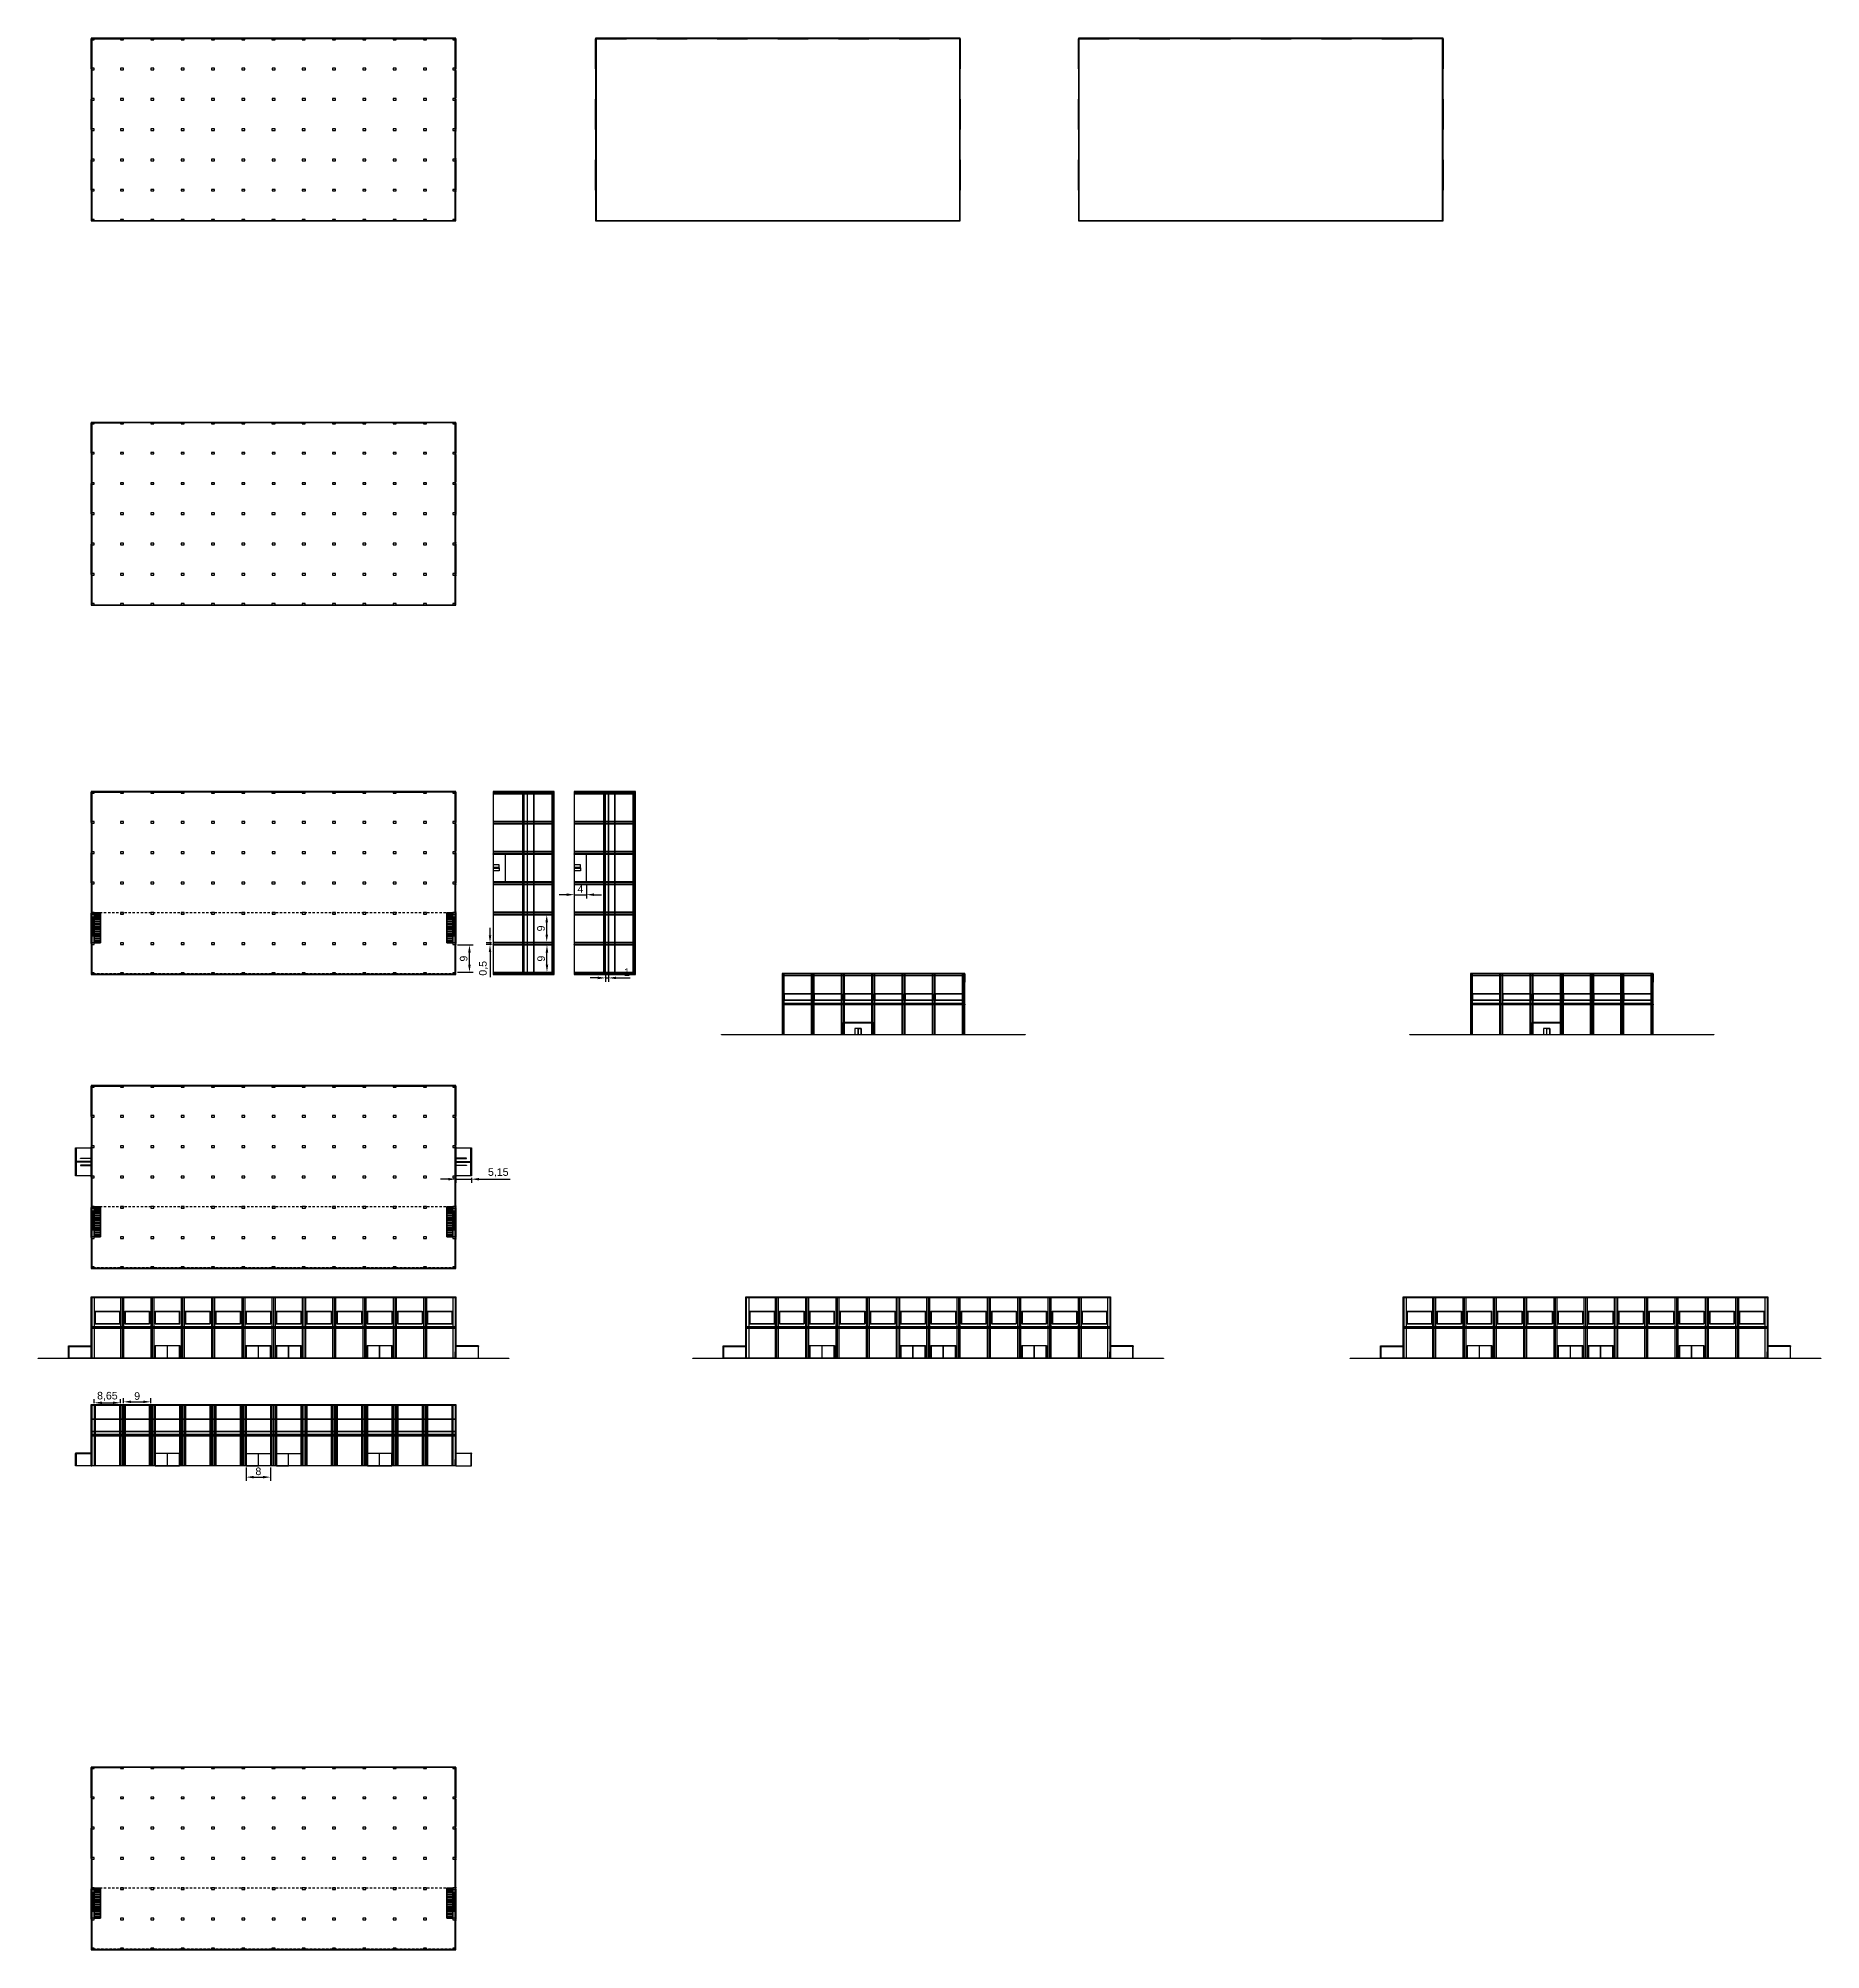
# Model space of a CAD drawing. Header units: millimetres. Extents: x 332 to 3202, y 307 to 1426.
# Drawn here: x 1734 to 2323, y 439 to 1070 of the extents above; entities that cross this region are included whole.
import ezdxf

# ---------------------------------------------------------------- set-up
doc = ezdxf.new("R2010")
doc.units = ezdxf.units.MM
doc.linetypes.add('JIS_02_0.7', pattern=[1.35, 0.75, -0.6])
doc.styles.get("Standard").update_dxf_attribs({"font": 'arial.ttf'})
doc.dimstyles.new('ISO-25', dxfattribs={"dimtxt": 2.5, "dimasz": 2.5, "dimexe": 1.25, "dimexo": 0.625, "dimtad": 1, "dimtxsty": 'Standard', "dimcen": 2.5, "dimadec": 0, "dimazin": 0, "dimtfac": 1, "dimtmove": 0, "dimatfit": 3, "dimfxl": 1, "dimarcsym": 0})

msp = doc.modelspace()

# ---------------------------------------------------------------- blocks, each defined once
blk = doc.blocks.new('*D2')
at = {"color": 0, "lineweight": -2, "transparency": 16777216}
for p, q in [((1883.42, 774.13), (1883.42, 776.63)), ((1883.86, 771.63), (1882.17, 771.63)), ((1883.86, 771.13), (1882.17, 771.13)), ((1883.42, 771.63), (1883.42, 771.13)), ((1883.42, 768.63), (1883.42, 760.31))]:
    blk.add_line(p, q, dxfattribs=at)
at = {"color": 0, "transparency": 16777216}
for points in [[(1883, 774.13), (1883.83, 774.13), (1883.42, 771.63)], [(1883, 768.63), (1883.83, 768.63), (1883.42, 771.13)]]:
    blk.add_solid(points, dxfattribs=at)
at = {"layer": 'Defpoints', "color": 0, "transparency": 16777216}
for p in [(1883.42, 771.13), (1884.48, 771.63), (1884.48, 771.13)]:
    blk.add_point(p, dxfattribs=at)
at = {"color": 0, "transparency": 16777216, "insert": (1881.29, 763.22), "char_height": 2.5, "attachment_point": 5, "rotation": 90}
blk.add_mtext('0,5', dxfattribs=at)
blk = doc.blocks.new('*D3')
at = {"color": 0, "lineweight": -2, "transparency": 16777216}
for p, q in [((1918.99, 760.06), (1916.49, 760.06)), ((1921.49, 761.3), (1921.49, 758.81)), ((1921.49, 760.06), (1922.49, 760.06)), ((1922.49, 761.3), (1922.49, 758.81)), ((1924.99, 760.06), (1929.66, 760.06))]:
    blk.add_line(p, q, dxfattribs=at)
at = {"color": 0, "transparency": 16777216}
for points in [[(1918.99, 760.47), (1918.99, 759.64), (1921.49, 760.06)], [(1924.99, 760.47), (1924.99, 759.64), (1922.49, 760.06)]]:
    blk.add_solid(points, dxfattribs=at)
at = {"layer": 'Defpoints', "color": 0, "transparency": 16777216}
for p in [(1921.49, 761.93), (1922.49, 761.93), (1922.49, 760.06)]:
    blk.add_point(p, dxfattribs=at)
at = {"color": 0, "transparency": 16777216, "insert": (1928.57, 761.94), "char_height": 2.5, "attachment_point": 5}
blk.add_mtext('1', dxfattribs=at)
blk = doc.blocks.new('*D5')
at = {"color": 0, "lineweight": -2, "transparency": 16777216}
for p, q in [((1872.66, 770.93), (1877.88, 770.93)), ((1876.63, 764.43), (1876.63, 768.43)), ((1872.66, 761.93), (1877.88, 761.93))]:
    blk.add_line(p, q, dxfattribs=at)
at = {"color": 0, "transparency": 16777216}
for points in [[(1876.21, 768.43), (1877.04, 768.43), (1876.63, 770.93)], [(1876.21, 764.43), (1877.04, 764.43), (1876.63, 761.93)]]:
    blk.add_solid(points, dxfattribs=at)
at = {"layer": 'Defpoints', "color": 0, "transparency": 16777216}
for p in [(1872.03, 770.93), (1876.63, 770.93), (1872.03, 761.93)]:
    blk.add_point(p, dxfattribs=at)
at = {"color": 0, "transparency": 16777216, "insert": (1874.72, 766.43), "char_height": 2.5, "attachment_point": 5, "rotation": 90}
blk.add_mtext('9', dxfattribs=at)
blk = doc.blocks.new('*D6')
at = {"color": 0, "lineweight": -2, "transparency": 16777216}
for p, q in [((1898.56, 770.93), (1903.46, 770.93)), ((1902.21, 764.43), (1902.21, 768.43)), ((1898.56, 761.93), (1903.46, 761.93))]:
    blk.add_line(p, q, dxfattribs=at)
at = {"color": 0, "transparency": 16777216}
for points in [[(1901.79, 768.43), (1902.62, 768.43), (1902.21, 770.93)], [(1901.79, 764.43), (1902.62, 764.43), (1902.21, 761.93)]]:
    blk.add_solid(points, dxfattribs=at)
at = {"layer": 'Defpoints', "color": 0, "transparency": 16777216}
for p in [(1897.93, 770.93), (1902.21, 770.93), (1897.93, 761.93)]:
    blk.add_point(p, dxfattribs=at)
at = {"color": 0, "transparency": 16777216, "insert": (1900.31, 766.43), "char_height": 2.5, "attachment_point": 5, "rotation": 90}
blk.add_mtext('9', dxfattribs=at)
blk = doc.blocks.new('*D7')
at = {"color": 0, "lineweight": -2, "transparency": 16777216}
for p, q in [((1898.56, 780.88), (1903.38, 780.88)), ((1902.13, 774.38), (1902.13, 778.38)), ((1898.56, 771.88), (1903.38, 771.88))]:
    blk.add_line(p, q, dxfattribs=at)
at = {"color": 0, "transparency": 16777216}
for points in [[(1901.71, 778.38), (1902.55, 778.38), (1902.13, 780.88)], [(1901.71, 774.38), (1902.55, 774.38), (1902.13, 771.88)]]:
    blk.add_solid(points, dxfattribs=at)
at = {"layer": 'Defpoints', "color": 0, "transparency": 16777216}
for p in [(1897.93, 780.88), (1902.13, 780.88), (1897.93, 771.88)]:
    blk.add_point(p, dxfattribs=at)
at = {"color": 0, "transparency": 16777216, "insert": (1900.23, 776.38), "char_height": 2.5, "attachment_point": 5, "rotation": 90}
blk.add_mtext('9', dxfattribs=at)
blk = doc.blocks.new('*D11')
at = {"color": 0, "lineweight": -2, "transparency": 16777216}
for p, q in [((1872.11, 694.09), (1872.11, 692.4)), ((1877.26, 694.09), (1877.26, 692.4)), ((1869.61, 693.65), (1867.11, 693.65)), ((1872.11, 693.65), (1877.26, 693.65)), ((1879.76, 693.65), (1890.02, 693.65))]:
    blk.add_line(p, q, dxfattribs=at)
at = {"color": 0, "transparency": 16777216}
for points in [[(1869.61, 694.06), (1869.61, 693.23), (1872.11, 693.65)], [(1879.76, 694.06), (1879.76, 693.23), (1877.26, 693.65)]]:
    blk.add_solid(points, dxfattribs=at)
at = {"layer": 'Defpoints', "color": 0, "transparency": 16777216}
for p in [(1872.11, 694.71), (1877.26, 694.71), (1877.26, 693.65)]:
    blk.add_point(p, dxfattribs=at)
at = {"color": 0, "transparency": 16777216, "insert": (1886.14, 695.77), "char_height": 2.5, "attachment_point": 5}
blk.add_mtext('5,15', dxfattribs=at)
blk = doc.blocks.new('*D12')
at = {"color": 0, "lineweight": -2, "transparency": 16777216}
for p, q in [((1911.24, 791.1), (1911.24, 786.27)), ((1915.24, 791.1), (1915.24, 786.27)), ((1908.74, 787.52), (1906.24, 787.52)), ((1911.24, 787.52), (1915.24, 787.52)), ((1917.74, 787.52), (1920.24, 787.52))]:
    blk.add_line(p, q, dxfattribs=at)
at = {"color": 0, "transparency": 16777216}
for points in [[(1908.74, 787.94), (1908.74, 787.1), (1911.24, 787.52)], [(1917.74, 787.94), (1917.74, 787.1), (1915.24, 787.52)]]:
    blk.add_solid(points, dxfattribs=at)
at = {"layer": 'Defpoints', "color": 0, "transparency": 16777216}
for p in [(1911.24, 791.73), (1915.24, 791.73), (1915.24, 787.52)]:
    blk.add_point(p, dxfattribs=at)
at = {"color": 0, "transparency": 16777216, "insert": (1913.24, 789.4), "char_height": 2.5, "attachment_point": 5}
blk.add_mtext('4', dxfattribs=at)
blk = doc.blocks.new('*D13')
at = {"color": 0, "lineweight": -2, "transparency": 16777216}
for p, q in [((1752.81, 619.75), (1752.81, 621.12)), ((1755.31, 619.87), (1758.96, 619.87)), ((1761.46, 619.75), (1761.46, 621.12))]:
    blk.add_line(p, q, dxfattribs=at)
at = {"color": 0, "transparency": 16777216}
for points in [[(1755.31, 620.29), (1755.31, 619.45), (1752.81, 619.87)], [(1758.96, 620.29), (1758.96, 619.45), (1761.46, 619.87)]]:
    blk.add_solid(points, dxfattribs=at)
at = {"layer": 'Defpoints', "color": 0, "transparency": 16777216}
for p in [(1752.81, 619.12), (1761.46, 619.87), (1761.46, 619.12)]:
    blk.add_point(p, dxfattribs=at)
at = {"color": 0, "transparency": 16777216, "insert": (1757.13, 622), "char_height": 2.5, "attachment_point": 5}
blk.add_mtext('8,65', dxfattribs=at)
blk = doc.blocks.new('*D14')
at = {"color": 0, "lineweight": -2, "transparency": 16777216}
for p, q in [((1762.46, 619.75), (1762.46, 621.44)), ((1764.96, 620.19), (1768.96, 620.19)), ((1771.46, 619.75), (1771.46, 621.44))]:
    blk.add_line(p, q, dxfattribs=at)
at = {"color": 0, "transparency": 16777216}
for points in [[(1764.96, 620.61), (1764.96, 619.78), (1762.46, 620.19)], [(1768.96, 620.61), (1768.96, 619.78), (1771.46, 620.19)]]:
    blk.add_solid(points, dxfattribs=at)
at = {"layer": 'Defpoints', "color": 0, "transparency": 16777216}
for p in [(1762.46, 619.12), (1771.46, 620.19), (1771.46, 619.12)]:
    blk.add_point(p, dxfattribs=at)
at = {"color": 0, "transparency": 16777216, "insert": (1766.96, 622.09), "char_height": 2.5, "attachment_point": 5}
blk.add_mtext('9', dxfattribs=at)
blk = doc.blocks.new('*D15')
at = {"color": 0, "lineweight": -2, "transparency": 16777216}
for p, q in [((1802.96, 598.5), (1802.96, 594.09)), ((1805.46, 595.34), (1808.46, 595.34)), ((1810.96, 598.5), (1810.96, 594.09))]:
    blk.add_line(p, q, dxfattribs=at)
at = {"color": 0, "transparency": 16777216}
for points in [[(1805.46, 595.76), (1805.46, 594.93), (1802.96, 595.34)], [(1808.46, 595.76), (1808.46, 594.93), (1810.96, 595.34)]]:
    blk.add_solid(points, dxfattribs=at)
at = {"layer": 'Defpoints', "color": 0, "transparency": 16777216}
for p in [(1802.96, 599.12), (1810.96, 599.12), (1810.96, 595.34)]:
    blk.add_point(p, dxfattribs=at)
at = {"color": 0, "transparency": 16777216, "insert": (1806.96, 597.25), "char_height": 2.5, "attachment_point": 5}
blk.add_mtext('8', dxfattribs=at)

# ---------------------------------------------------------------- dimensions: what is measured, and where the dimension line sits
at = {"color": 1}
for base, p1, p2, picture, middle in [((1915.236, 787.521), (1911.236, 791.727), (1915.236, 791.727), '*D12', (1913.236, 789.396)), ((1877.257, 693.645), (1872.107, 694.711), (1877.257, 694.711), '*D11', (1886.139, 695.773)), ((1810.957, 595.345), (1802.957, 599.122), (1810.957, 599.122), '*D15', (1806.957, 597.246))]:
    dim = msp.add_linear_dim(base=base, p1=p1, p2=p2, dimstyle='ISO-25', dxfattribs=at)
    dim.commit()
    dim.dimension.update_dxf_attribs({"geometry": picture, "text_midpoint": middle})
at = {"color": 7, "true_color": 0xffffff}
for base, p1, p2, picture, middle in [((1883.418, 771.127), (1884.483, 771.627), (1884.483, 771.127), '*D2', (1881.291, 763.217)), ((1902.129, 780.877), (1897.933, 771.877), (1897.933, 780.877), '*D7', (1900.227, 776.377)), ((1876.626, 770.927), (1872.032, 761.927), (1872.032, 770.927), '*D5', (1874.724, 766.427)), ((1902.208, 770.927), (1897.933, 761.927), (1897.933, 770.927), '*D6', (1900.306, 766.427))]:
    dim = msp.add_linear_dim(base=base, p1=p1, p2=p2, angle=90, dimstyle='ISO-25', dxfattribs=at)
    dim.commit()
    dim.dimension.update_dxf_attribs({"geometry": picture, "text_midpoint": middle})
for base, p1, p2, picture, middle in [((1922.486, 760.057), (1921.486, 761.927), (1922.486, 761.927), '*D3', (1928.572, 761.937)), ((1761.457, 619.871), (1752.807, 619.122), (1761.457, 619.122), '*D13', (1757.132, 621.999)), ((1771.457, 620.192), (1762.457, 619.122), (1771.457, 619.122), '*D14', (1766.957, 622.093))]:
    dim = msp.add_linear_dim(base=base, p1=p1, p2=p2, dimstyle='ISO-25', dxfattribs=at)
    dim.commit()
    dim.dimension.update_dxf_attribs({"geometry": picture, "text_midpoint": middle})

# ---------------------------------------------------------------- linework, layer by layer
for p, q in [((1752.8, 1070.098), (1751.8, 1070.098)), ((1751.8, 1070.098), (1751.8, 1069.598)), ((1751.8, 1069.598), (1752.8, 1069.598)), ((1872.107, 1070.098), (1751.807, 1070.098)), ((1751.807, 1070.098), (1751.807, 1009.798)), ((1751.807, 1059.948), (1751.807, 1069.948)), ((1751.807, 1069.948), (1751.957, 1069.948)), ((1751.957, 1069.398), (1751.807, 1069.398)), ((1751.807, 1069.398), (1751.882, 1069.398)), ((1751.957, 1069.398), (1751.807, 1069.398)), ((1751.882, 1069.398), (1751.882, 1060.398)), ((1751.957, 1069.948), (1751.957, 1070.098)), ((1871.957, 1069.948), (1751.957, 1069.948)), ((1751.957, 1069.948), (1751.957, 1009.948)), ((1751.957, 1069.948), (1761.957, 1069.948)), ((1751.957, 1069.598), (1751.957, 1069.398)), ((1752.8, 1069.598), (1752.8, 1070.098)), ((1762.457, 1070.098), (1761.457, 1070.098)), ((1761.457, 1070.098), (1761.457, 1069.598)), ((1761.457, 1069.598), (1762.457, 1069.598)), ((1761.957, 1069.948), (1761.957, 1070.098)), ((1761.957, 1070.098), (1771.957, 1070.098)), ((1762.457, 1069.598), (1762.457, 1070.098)), ((1772.457, 1070.098), (1771.457, 1070.098)), ((1771.457, 1070.098), (1771.457, 1069.598)), ((1771.457, 1069.598), (1772.457, 1069.598)), ((1771.957, 1070.098), (1771.957, 1069.948)), ((1771.957, 1069.948), (1781.957, 1069.948)), ((1772.457, 1069.598), (1772.457, 1070.098)), ((1782.457, 1070.098), (1781.457, 1070.098)), ((1781.457, 1070.098), (1781.457, 1069.598)), ((1781.457, 1069.598), (1782.457, 1069.598)), ((1781.957, 1069.948), (1781.957, 1070.098)), ((1781.957, 1070.098), (1791.957, 1070.098)), ((1782.457, 1069.598), (1782.457, 1070.098)), ((1792.457, 1070.098), (1791.457, 1070.098)), ((1791.457, 1070.098), (1791.457, 1069.598)), ((1791.457, 1069.598), (1792.457, 1069.598)), ((1791.957, 1070.098), (1791.957, 1069.948)), ((1791.957, 1069.948), (1801.957, 1069.948)), ((1792.457, 1069.598), (1792.457, 1070.098)), ((1802.457, 1070.098), (1801.457, 1070.098)), ((1801.457, 1070.098), (1801.457, 1069.598)), ((1801.457, 1069.598), (1802.457, 1069.598)), ((1801.957, 1069.948), (1801.957, 1070.098)), ((1801.957, 1070.098), (1811.957, 1070.098)), ((1802.457, 1069.598), (1802.457, 1070.098)), ((1812.457, 1070.098), (1811.457, 1070.098)), ((1811.457, 1070.098), (1811.457, 1069.598)), ((1811.457, 1069.598), (1812.457, 1069.598)), ((1811.957, 1070.098), (1811.957, 1069.948)), ((1811.957, 1069.948), (1821.957, 1069.948)), ((1812.457, 1069.598), (1812.457, 1070.098)), ((1822.457, 1070.098), (1821.457, 1070.098)), ((1821.457, 1070.098), (1821.457, 1069.598)), ((1821.457, 1069.598), (1822.457, 1069.598)), ((1821.957, 1069.948), (1821.957, 1070.098)), ((1821.957, 1070.098), (1831.957, 1070.098)), ((1822.457, 1069.598), (1822.457, 1070.098)), ((1832.457, 1070.098), (1831.457, 1070.098)), ((1831.457, 1070.098), (1831.457, 1069.598)), ((1831.457, 1069.598), (1832.457, 1069.598)), ((1831.957, 1070.098), (1831.957, 1069.948)), ((1831.957, 1069.948), (1841.957, 1069.948)), ((1832.457, 1069.598), (1832.457, 1070.098)), ((1842.457, 1070.098), (1841.457, 1070.098)), ((1841.457, 1070.098), (1841.457, 1069.598)), ((1841.457, 1069.598), (1842.457, 1069.598)), ((1841.957, 1069.948), (1841.957, 1070.098)), ((1841.957, 1070.098), (1851.957, 1070.098)), ((1842.457, 1069.598), (1842.457, 1070.098)), ((1852.457, 1070.098), (1851.457, 1070.098)), ((1851.457, 1070.098), (1851.457, 1069.598)), ((1851.457, 1069.598), (1852.457, 1069.598)), ((1851.957, 1070.098), (1851.957, 1069.948)), ((1851.957, 1069.948), (1861.957, 1069.948)), ((1852.457, 1069.598), (1852.457, 1070.098)), ((1862.457, 1070.098), (1861.457, 1070.098)), ((1861.457, 1070.098), (1861.457, 1069.598)), ((1861.457, 1069.598), (1862.457, 1069.598)), ((1861.957, 1069.948), (1861.957, 1070.098)), ((1861.957, 1070.098), (1871.957, 1070.098)), ((1862.457, 1069.598), (1862.457, 1070.098)), ((1872.11, 1070.098), (1871.11, 1070.098)), ((1871.11, 1070.098), (1871.11, 1069.598)), ((1871.11, 1069.598), (1872.11, 1069.598)), ((1871.957, 1070.098), (1871.957, 1069.948)), ((1871.957, 1009.948), (1871.957, 1069.948)), ((1871.957, 1069.948), (1872.107, 1069.948)), ((1871.957, 1069.598), (1872.032, 1069.598)), ((1872.107, 1069.398), (1871.957, 1069.398)), ((1871.957, 1069.398), (1871.957, 1060.398)), ((1872.032, 1069.398), (1872.032, 1060.398)), ((1872.107, 1009.798), (1872.107, 1070.098)), ((1872.107, 1069.948), (1872.107, 1059.948)), ((1872.107, 1059.948), (1872.107, 1069.948)), ((1872.107, 1069.948), (1872.107, 1059.948)), ((1872.107, 1069.598), (1872.107, 1069.398)), ((1872.11, 1069.598), (1872.11, 1070.098)), ((2038.577, 1070.098), (1918.277, 1070.098)), ((1918.277, 1070.098), (1918.277, 1009.798)), ((1918.277, 1059.948), (1918.277, 1069.948)), ((1918.277, 1069.948), (1918.427, 1069.948)), ((1918.427, 1069.948), (1918.427, 1070.098)), ((2038.427, 1069.948), (1918.427, 1069.948)), ((1918.427, 1069.948), (1918.427, 1009.948)), ((1918.427, 1069.948), (1928.427, 1069.948)), ((1928.427, 1069.948), (1928.427, 1070.098)), ((1928.427, 1070.098), (1938.427, 1070.098)), ((1938.427, 1070.098), (1938.427, 1069.948)), ((1938.427, 1069.948), (1948.427, 1069.948)), ((1948.427, 1069.948), (1948.427, 1070.098)), ((1948.427, 1070.098), (1958.427, 1070.098)), ((1958.427, 1070.098), (1958.427, 1069.948)), ((1958.427, 1069.948), (1968.427, 1069.948)), ((1968.427, 1069.948), (1968.427, 1070.098)), ((1968.427, 1070.098), (1978.427, 1070.098)), ((1978.427, 1070.098), (1978.427, 1069.948)), ((1978.427, 1069.948), (1988.427, 1069.948)), ((1988.427, 1069.948), (1988.427, 1070.098)), ((1988.427, 1070.098), (1998.427, 1070.098)), ((1998.427, 1070.098), (1998.427, 1069.948)), ((1998.427, 1069.948), (2008.427, 1069.948)), ((2008.427, 1069.948), (2008.427, 1070.098)), ((2008.427, 1070.098), (2018.427, 1070.098)), ((2018.427, 1070.098), (2018.427, 1069.948)), ((2018.427, 1069.948), (2028.427, 1069.948)), ((2028.427, 1069.948), (2028.427, 1070.098)), ((2028.427, 1070.098), (2038.427, 1070.098)), ((2038.427, 1070.098), (2038.427, 1069.948)), ((2038.427, 1009.948), (2038.427, 1069.948)), ((2038.427, 1069.948), (2038.577, 1069.948)), ((2038.577, 1009.798), (2038.577, 1070.098)), ((2038.577, 1069.948), (2038.577, 1059.948)), ((2038.577, 1059.948), (2038.577, 1069.948)), ((2038.577, 1069.948), (2038.577, 1059.948)), ((2197.929, 1070.098), (2077.629, 1070.098)), ((2077.629, 1070.098), (2077.629, 1009.798)), ((2077.629, 1059.948), (2077.629, 1069.948)), ((2077.629, 1069.948), (2077.779, 1069.948)), ((2077.779, 1069.948), (2077.779, 1070.098)), ((2197.779, 1069.948), (2077.779, 1069.948)), ((2077.779, 1069.948), (2077.779, 1009.948)), ((2077.779, 1069.948), (2087.779, 1069.948)), ((2087.779, 1069.948), (2087.779, 1070.098)), ((2087.779, 1070.098), (2097.779, 1070.098)), ((2097.779, 1070.098), (2097.779, 1069.948)), ((2097.779, 1069.948), (2107.779, 1069.948)), ((2107.779, 1069.948), (2107.779, 1070.098)), ((2107.779, 1070.098), (2117.779, 1070.098)), ((2117.779, 1070.098), (2117.779, 1069.948)), ((2117.779, 1069.948), (2127.779, 1069.948)), ((2127.779, 1069.948), (2127.779, 1070.098)), ((2127.779, 1070.098), (2137.779, 1070.098)), ((2137.779, 1070.098), (2137.779, 1069.948)), ((2137.779, 1069.948), (2147.779, 1069.948)), ((2147.779, 1069.948), (2147.779, 1070.098)), ((2147.779, 1070.098), (2157.779, 1070.098)), ((2157.779, 1070.098), (2157.779, 1069.948)), ((2157.779, 1069.948), (2167.779, 1069.948)), ((2167.779, 1069.948), (2167.779, 1070.098)), ((2167.779, 1070.098), (2177.779, 1070.098)), ((2177.779, 1070.098), (2177.779, 1069.948)), ((2177.779, 1069.948), (2187.779, 1069.948)), ((2187.779, 1069.948), (2187.779, 1070.098)), ((2187.779, 1070.098), (2197.779, 1070.098)), ((2197.779, 1070.098), (2197.779, 1069.948)), ((2197.779, 1009.948), (2197.779, 1069.948)), ((2197.779, 1069.948), (2197.929, 1069.948)), ((2197.929, 1009.798), (2197.929, 1070.098)), ((2197.929, 1069.948), (2197.929, 1059.948)), ((2197.929, 1059.948), (2197.929, 1069.948)), ((2197.929, 1069.948), (2197.929, 1059.948)), ((1751.807, 1060.398), (1751.957, 1060.398)), ((1752.807, 1060.198), (1751.807, 1060.198)), ((1751.807, 1060.198), (1751.807, 1059.698)), ((1751.957, 1059.948), (1751.807, 1059.948)), ((1751.807, 1059.698), (1752.807, 1059.698)), ((1751.957, 1049.948), (1751.957, 1059.948)), ((1752.807, 1059.698), (1752.807, 1060.198)), ((1762.464, 1060.198), (1761.464, 1060.198)), ((1761.464, 1060.198), (1761.464, 1059.698)), ((1761.464, 1059.698), (1762.464, 1059.698)), ((1762.464, 1059.698), (1762.464, 1060.198)), ((1772.464, 1060.198), (1771.464, 1060.198)), ((1771.464, 1060.198), (1771.464, 1059.698)), ((1771.464, 1059.698), (1772.464, 1059.698)), ((1772.464, 1059.698), (1772.464, 1060.198)), ((1782.464, 1060.198), (1781.464, 1060.198)), ((1781.464, 1060.198), (1781.464, 1059.698)), ((1781.464, 1059.698), (1782.464, 1059.698)), ((1782.464, 1059.698), (1782.464, 1060.198)), ((1792.464, 1060.198), (1791.464, 1060.198)), ((1791.464, 1060.198), (1791.464, 1059.698)), ((1791.464, 1059.698), (1792.464, 1059.698)), ((1792.464, 1059.698), (1792.464, 1060.198)), ((1802.464, 1060.198), (1801.464, 1060.198)), ((1801.464, 1060.198), (1801.464, 1059.698)), ((1801.464, 1059.698), (1802.464, 1059.698)), ((1802.464, 1059.698), (1802.464, 1060.198)), ((1812.464, 1060.198), (1811.464, 1060.198)), ((1811.464, 1060.198), (1811.464, 1059.698)), ((1811.464, 1059.698), (1812.464, 1059.698)), ((1812.464, 1059.698), (1812.464, 1060.198)), ((1822.464, 1060.198), (1821.464, 1060.198)), ((1821.464, 1060.198), (1821.464, 1059.698)), ((1821.464, 1059.698), (1822.464, 1059.698)), ((1822.464, 1059.698), (1822.464, 1060.198)), ((1832.464, 1060.198), (1831.464, 1060.198)), ((1831.464, 1060.198), (1831.464, 1059.698)), ((1831.464, 1059.698), (1832.464, 1059.698)), ((1832.464, 1059.698), (1832.464, 1060.198)), ((1842.464, 1060.198), (1841.464, 1060.198)), ((1841.464, 1060.198), (1841.464, 1059.698)), ((1841.464, 1059.698), (1842.464, 1059.698)), ((1842.464, 1059.698), (1842.464, 1060.198)), ((1852.464, 1060.198), (1851.464, 1060.198)), ((1851.464, 1060.198), (1851.464, 1059.698)), ((1851.464, 1059.698), (1852.464, 1059.698)), ((1852.464, 1059.698), (1852.464, 1060.198)), ((1862.464, 1060.198), (1861.464, 1060.198)), ((1861.464, 1060.198), (1861.464, 1059.698)), ((1861.464, 1059.698), (1862.464, 1059.698)), ((1862.464, 1059.698), (1862.464, 1060.198)), ((1872.117, 1060.198), (1871.117, 1060.198)), ((1871.117, 1060.198), (1871.117, 1059.698)), ((1871.117, 1059.698), (1872.117, 1059.698)), ((1871.957, 1060.398), (1872.107, 1060.398)), ((1872.107, 1059.948), (1871.957, 1059.948)), ((1871.957, 1059.948), (1871.957, 1049.948)), ((1871.957, 1059.698), (1871.957, 1059.448)), ((1872.032, 1060.198), (1872.032, 1059.698)), ((1872.117, 1059.698), (1872.117, 1060.198)), ((1918.427, 1059.948), (1918.277, 1059.948)), ((1918.427, 1049.948), (1918.427, 1059.948)), ((2038.577, 1059.948), (2038.427, 1059.948)), ((2038.427, 1059.948), (2038.427, 1049.948)), ((2077.779, 1059.948), (2077.629, 1059.948)), ((2077.779, 1049.948), (2077.779, 1059.948)), ((2197.929, 1059.948), (2197.779, 1059.948)), ((2197.779, 1059.948), (2197.779, 1049.948)), ((1751.807, 1059.448), (1751.957, 1059.448)), ((1751.882, 1059.448), (1751.882, 1050.448)), ((1871.957, 1059.448), (1872.107, 1059.448)), ((1872.032, 1059.448), (1872.032, 1050.448)), ((1872.107, 1059.448), (1872.107, 1050.448)), ((1751.957, 1050.448), (1751.807, 1050.448)), ((1752.807, 1050.198), (1751.807, 1050.198)), ((1751.807, 1050.198), (1751.807, 1049.698)), ((1751.807, 1039.948), (1751.807, 1049.948)), ((1751.807, 1049.948), (1751.957, 1049.948)), ((1751.807, 1049.698), (1752.807, 1049.698)), ((1751.807, 1049.448), (1751.957, 1049.448)), ((1751.882, 1049.448), (1751.882, 1040.448)), ((1752.807, 1049.698), (1752.807, 1050.198)), ((1762.464, 1050.198), (1761.464, 1050.198)), ((1761.464, 1050.198), (1761.464, 1049.698)), ((1761.464, 1049.698), (1762.464, 1049.698)), ((1762.464, 1049.698), (1762.464, 1050.198)), ((1772.464, 1050.198), (1771.464, 1050.198)), ((1771.464, 1050.198), (1771.464, 1049.698)), ((1771.464, 1049.698), (1772.464, 1049.698)), ((1772.464, 1049.698), (1772.464, 1050.198)), ((1782.464, 1050.198), (1781.464, 1050.198)), ((1781.464, 1050.198), (1781.464, 1049.698)), ((1781.464, 1049.698), (1782.464, 1049.698)), ((1782.464, 1049.698), (1782.464, 1050.198)), ((1792.464, 1050.198), (1791.464, 1050.198)), ((1791.464, 1050.198), (1791.464, 1049.698)), ((1791.464, 1049.698), (1792.464, 1049.698)), ((1792.464, 1049.698), (1792.464, 1050.198)), ((1802.464, 1050.198), (1801.464, 1050.198)), ((1801.464, 1050.198), (1801.464, 1049.698)), ((1801.464, 1049.698), (1802.464, 1049.698)), ((1802.464, 1049.698), (1802.464, 1050.198)), ((1812.464, 1050.198), (1811.464, 1050.198)), ((1811.464, 1050.198), (1811.464, 1049.698)), ((1811.464, 1049.698), (1812.464, 1049.698)), ((1812.464, 1049.698), (1812.464, 1050.198)), ((1822.464, 1050.198), (1821.464, 1050.198)), ((1821.464, 1050.198), (1821.464, 1049.698)), ((1821.464, 1049.698), (1822.464, 1049.698)), ((1822.464, 1049.698), (1822.464, 1050.198)), ((1832.464, 1050.198), (1831.464, 1050.198)), ((1831.464, 1050.198), (1831.464, 1049.698)), ((1831.464, 1049.698), (1832.464, 1049.698)), ((1832.464, 1049.698), (1832.464, 1050.198)), ((1842.464, 1050.198), (1841.464, 1050.198)), ((1841.464, 1050.198), (1841.464, 1049.698)), ((1841.464, 1049.698), (1842.464, 1049.698)), ((1842.464, 1049.698), (1842.464, 1050.198)), ((1852.464, 1050.198), (1851.464, 1050.198)), ((1851.464, 1050.198), (1851.464, 1049.698)), ((1851.464, 1049.698), (1852.464, 1049.698)), ((1852.464, 1049.698), (1852.464, 1050.198)), ((1862.464, 1050.198), (1861.464, 1050.198)), ((1861.464, 1050.198), (1861.464, 1049.698)), ((1861.464, 1049.698), (1862.464, 1049.698)), ((1862.464, 1049.698), (1862.464, 1050.198)), ((1872.117, 1050.198), (1871.117, 1050.198)), ((1871.117, 1050.198), (1871.117, 1049.698)), ((1871.117, 1049.698), (1872.117, 1049.698)), ((1872.107, 1050.448), (1871.957, 1050.448)), ((1871.957, 1050.448), (1871.957, 1050.198)), ((1871.957, 1049.948), (1872.107, 1049.948)), ((1871.957, 1049.698), (1871.957, 1049.448)), ((1871.957, 1049.448), (1872.107, 1049.448)), ((1872.032, 1050.198), (1872.032, 1049.698)), ((1872.032, 1049.448), (1872.032, 1040.448)), ((1872.107, 1049.948), (1872.107, 1039.948)), ((1872.107, 1049.448), (1872.107, 1040.448)), ((1872.117, 1049.698), (1872.117, 1050.198)), ((1918.277, 1039.948), (1918.277, 1049.948)), ((1918.277, 1049.948), (1918.427, 1049.948)), ((2038.427, 1049.948), (2038.577, 1049.948)), ((2038.577, 1049.948), (2038.577, 1039.948)), ((2077.629, 1039.948), (2077.629, 1049.948)), ((2077.629, 1049.948), (2077.779, 1049.948)), ((2197.779, 1049.948), (2197.929, 1049.948)), ((2197.929, 1049.948), (2197.929, 1039.948)), ((1752.8, 1040.198), (1751.8, 1040.198)), ((1751.8, 1040.198), (1751.8, 1039.698)), ((1751.8, 1039.698), (1752.8, 1039.698)), ((1751.957, 1040.448), (1751.807, 1040.448)), ((1751.957, 1039.948), (1751.807, 1039.948)), ((1751.957, 1039.448), (1751.807, 1039.448)), ((1751.882, 1039.448), (1751.882, 1030.448)), ((1751.957, 1029.948), (1751.957, 1039.948)), ((1752.8, 1039.698), (1752.8, 1040.198)), ((1762.457, 1040.198), (1761.457, 1040.198)), ((1761.457, 1040.198), (1761.457, 1039.698)), ((1761.457, 1039.698), (1762.457, 1039.698)), ((1762.457, 1039.698), (1762.457, 1040.198)), ((1772.457, 1040.198), (1771.457, 1040.198)), ((1771.457, 1040.198), (1771.457, 1039.698)), ((1771.457, 1039.698), (1772.457, 1039.698)), ((1772.457, 1039.698), (1772.457, 1040.198)), ((1782.457, 1040.198), (1781.457, 1040.198)), ((1781.457, 1040.198), (1781.457, 1039.698)), ((1781.457, 1039.698), (1782.457, 1039.698)), ((1782.457, 1039.698), (1782.457, 1040.198)), ((1792.457, 1040.198), (1791.457, 1040.198)), ((1791.457, 1040.198), (1791.457, 1039.698)), ((1791.457, 1039.698), (1792.457, 1039.698)), ((1792.457, 1039.698), (1792.457, 1040.198)), ((1802.457, 1040.198), (1801.457, 1040.198)), ((1801.457, 1040.198), (1801.457, 1039.698)), ((1801.457, 1039.698), (1802.457, 1039.698)), ((1802.457, 1039.698), (1802.457, 1040.198)), ((1812.457, 1040.198), (1811.457, 1040.198)), ((1811.457, 1040.198), (1811.457, 1039.698)), ((1811.457, 1039.698), (1812.457, 1039.698)), ((1812.457, 1039.698), (1812.457, 1040.198)), ((1822.457, 1040.198), (1821.457, 1040.198)), ((1821.457, 1040.198), (1821.457, 1039.698)), ((1821.457, 1039.698), (1822.457, 1039.698)), ((1822.457, 1039.698), (1822.457, 1040.198)), ((1832.457, 1040.198), (1831.457, 1040.198)), ((1831.457, 1040.198), (1831.457, 1039.698)), ((1831.457, 1039.698), (1832.457, 1039.698)), ((1832.457, 1039.698), (1832.457, 1040.198)), ((1842.457, 1040.198), (1841.457, 1040.198)), ((1841.457, 1040.198), (1841.457, 1039.698)), ((1841.457, 1039.698), (1842.457, 1039.698)), ((1842.457, 1039.698), (1842.457, 1040.198)), ((1852.457, 1040.198), (1851.457, 1040.198)), ((1851.457, 1040.198), (1851.457, 1039.698)), ((1851.457, 1039.698), (1852.457, 1039.698)), ((1852.457, 1039.698), (1852.457, 1040.198)), ((1862.457, 1040.198), (1861.457, 1040.198)), ((1861.457, 1040.198), (1861.457, 1039.698)), ((1861.457, 1039.698), (1862.457, 1039.698)), ((1862.457, 1039.698), (1862.457, 1040.198)), ((1872.11, 1040.198), (1871.11, 1040.198)), ((1871.11, 1040.198), (1871.11, 1039.698)), ((1871.11, 1039.698), (1872.11, 1039.698)), ((1872.107, 1040.448), (1871.957, 1040.448)), ((1871.957, 1040.448), (1871.957, 1040.198)), ((1872.107, 1039.948), (1871.957, 1039.948)), ((1871.957, 1039.948), (1871.957, 1029.948)), ((1872.107, 1039.448), (1871.957, 1039.448)), ((1871.957, 1039.448), (1871.957, 1030.448)), ((1872.032, 1040.198), (1872.032, 1039.698)), ((1872.032, 1039.448), (1872.032, 1030.448)), ((1872.107, 1039.698), (1872.107, 1039.448)), ((1872.11, 1039.698), (1872.11, 1040.198)), ((1918.427, 1039.948), (1918.277, 1039.948)), ((1918.427, 1029.948), (1918.427, 1039.948)), ((2038.577, 1039.948), (2038.427, 1039.948)), ((2038.427, 1039.948), (2038.427, 1029.948)), ((2077.779, 1039.948), (2077.629, 1039.948)), ((2077.779, 1029.948), (2077.779, 1039.948)), ((2197.929, 1039.948), (2197.779, 1039.948)), ((2197.779, 1039.948), (2197.779, 1029.948)), ((1751.807, 1030.448), (1751.957, 1030.448)), ((1752.807, 1030.198), (1751.807, 1030.198)), ((1751.807, 1030.198), (1751.807, 1029.698)), ((1751.807, 1019.948), (1751.807, 1029.948)), ((1751.807, 1029.948), (1751.957, 1029.948)), ((1751.807, 1029.698), (1752.807, 1029.698)), ((1751.807, 1029.448), (1751.957, 1029.448)), ((1751.882, 1029.448), (1751.882, 1020.448)), ((1752.807, 1029.698), (1752.807, 1030.198)), ((1762.464, 1030.198), (1761.464, 1030.198)), ((1761.464, 1030.198), (1761.464, 1029.698)), ((1761.464, 1029.698), (1762.464, 1029.698)), ((1762.464, 1029.698), (1762.464, 1030.198)), ((1772.464, 1030.198), (1771.464, 1030.198)), ((1771.464, 1030.198), (1771.464, 1029.698)), ((1771.464, 1029.698), (1772.464, 1029.698)), ((1772.464, 1029.698), (1772.464, 1030.198)), ((1782.464, 1030.198), (1781.464, 1030.198)), ((1781.464, 1030.198), (1781.464, 1029.698)), ((1781.464, 1029.698), (1782.464, 1029.698)), ((1782.464, 1029.698), (1782.464, 1030.198)), ((1792.464, 1030.198), (1791.464, 1030.198)), ((1791.464, 1030.198), (1791.464, 1029.698)), ((1791.464, 1029.698), (1792.464, 1029.698)), ((1792.464, 1029.698), (1792.464, 1030.198)), ((1802.464, 1030.198), (1801.464, 1030.198)), ((1801.464, 1030.198), (1801.464, 1029.698)), ((1801.464, 1029.698), (1802.464, 1029.698)), ((1802.464, 1029.698), (1802.464, 1030.198)), ((1812.464, 1030.198), (1811.464, 1030.198)), ((1811.464, 1030.198), (1811.464, 1029.698)), ((1811.464, 1029.698), (1812.464, 1029.698)), ((1812.464, 1029.698), (1812.464, 1030.198)), ((1822.464, 1030.198), (1821.464, 1030.198)), ((1821.464, 1030.198), (1821.464, 1029.698)), ((1821.464, 1029.698), (1822.464, 1029.698)), ((1822.464, 1029.698), (1822.464, 1030.198)), ((1832.464, 1030.198), (1831.464, 1030.198)), ((1831.464, 1030.198), (1831.464, 1029.698)), ((1831.464, 1029.698), (1832.464, 1029.698)), ((1832.464, 1029.698), (1832.464, 1030.198)), ((1842.464, 1030.198), (1841.464, 1030.198)), ((1841.464, 1030.198), (1841.464, 1029.698)), ((1841.464, 1029.698), (1842.464, 1029.698)), ((1842.464, 1029.698), (1842.464, 1030.198)), ((1852.464, 1030.198), (1851.464, 1030.198)), ((1851.464, 1030.198), (1851.464, 1029.698)), ((1851.464, 1029.698), (1852.464, 1029.698)), ((1852.464, 1029.698), (1852.464, 1030.198)), ((1862.464, 1030.198), (1861.464, 1030.198)), ((1861.464, 1030.198), (1861.464, 1029.698)), ((1861.464, 1029.698), (1862.464, 1029.698)), ((1862.464, 1029.698), (1862.464, 1030.198)), ((1872.117, 1030.198), (1871.117, 1030.198)), ((1871.117, 1030.198), (1871.117, 1029.698)), ((1871.117, 1029.698), (1872.117, 1029.698)), ((1871.957, 1030.448), (1872.107, 1030.448)), ((1871.957, 1029.948), (1872.107, 1029.948)), ((1871.957, 1029.698), (1871.957, 1029.448)), ((1871.957, 1029.448), (1872.107, 1029.448)), ((1872.032, 1030.198), (1872.032, 1029.698)), ((1872.032, 1029.448), (1872.032, 1020.448)), ((1872.107, 1030.448), (1872.107, 1030.198)), ((1872.107, 1030.198), (1872.107, 1030.198)), ((1872.107, 1029.948), (1872.107, 1019.948)), ((1872.107, 1029.448), (1872.107, 1020.448)), ((1872.117, 1029.698), (1872.117, 1030.198)), ((1918.277, 1019.948), (1918.277, 1029.948)), ((1918.277, 1029.948), (1918.427, 1029.948)), ((2038.427, 1029.948), (2038.577, 1029.948)), ((2038.577, 1029.948), (2038.577, 1019.948)), ((2077.629, 1019.948), (2077.629, 1029.948)), ((2077.629, 1029.948), (2077.779, 1029.948)), ((2197.779, 1029.948), (2197.929, 1029.948)), ((2197.929, 1029.948), (2197.929, 1019.948)), ((1751.957, 1020.448), (1751.807, 1020.448)), ((1752.807, 1020.198), (1751.807, 1020.198)), ((1751.807, 1020.198), (1751.807, 1019.698)), ((1751.957, 1019.948), (1751.807, 1019.948)), ((1751.807, 1019.698), (1752.807, 1019.698)), ((1751.957, 1019.498), (1751.807, 1019.498)), ((1751.882, 1019.498), (1751.882, 1010.498)), ((1751.957, 1009.948), (1751.957, 1019.948)), ((1752.807, 1019.698), (1752.807, 1020.198)), ((1762.464, 1020.198), (1761.464, 1020.198)), ((1761.464, 1020.198), (1761.464, 1019.698)), ((1761.464, 1019.698), (1762.464, 1019.698)), ((1762.464, 1019.698), (1762.464, 1020.198)), ((1772.464, 1020.198), (1771.464, 1020.198)), ((1771.464, 1020.198), (1771.464, 1019.698)), ((1771.464, 1019.698), (1772.464, 1019.698)), ((1772.464, 1019.698), (1772.464, 1020.198)), ((1782.464, 1020.198), (1781.464, 1020.198)), ((1781.464, 1020.198), (1781.464, 1019.698)), ((1781.464, 1019.698), (1782.464, 1019.698)), ((1782.464, 1019.698), (1782.464, 1020.198)), ((1792.464, 1020.198), (1791.464, 1020.198)), ((1791.464, 1020.198), (1791.464, 1019.698)), ((1791.464, 1019.698), (1792.464, 1019.698)), ((1792.464, 1019.698), (1792.464, 1020.198)), ((1802.464, 1020.198), (1801.464, 1020.198)), ((1801.464, 1020.198), (1801.464, 1019.698)), ((1801.464, 1019.698), (1802.464, 1019.698)), ((1802.464, 1019.698), (1802.464, 1020.198)), ((1812.464, 1020.198), (1811.464, 1020.198)), ((1811.464, 1020.198), (1811.464, 1019.698)), ((1811.464, 1019.698), (1812.464, 1019.698)), ((1812.464, 1019.698), (1812.464, 1020.198)), ((1822.464, 1020.198), (1821.464, 1020.198)), ((1821.464, 1020.198), (1821.464, 1019.698)), ((1821.464, 1019.698), (1822.464, 1019.698)), ((1822.464, 1019.698), (1822.464, 1020.198)), ((1832.464, 1020.198), (1831.464, 1020.198)), ((1831.464, 1020.198), (1831.464, 1019.698)), ((1831.464, 1019.698), (1832.464, 1019.698)), ((1832.464, 1019.698), (1832.464, 1020.198)), ((1842.464, 1020.198), (1841.464, 1020.198)), ((1841.464, 1020.198), (1841.464, 1019.698)), ((1841.464, 1019.698), (1842.464, 1019.698)), ((1842.464, 1019.698), (1842.464, 1020.198)), ((1852.464, 1020.198), (1851.464, 1020.198)), ((1851.464, 1020.198), (1851.464, 1019.698)), ((1851.464, 1019.698), (1852.464, 1019.698)), ((1852.464, 1019.698), (1852.464, 1020.198)), ((1862.464, 1020.198), (1861.464, 1020.198)), ((1861.464, 1020.198), (1861.464, 1019.698)), ((1861.464, 1019.698), (1862.464, 1019.698)), ((1862.464, 1019.698), (1862.464, 1020.198)), ((1872.117, 1020.198), (1871.117, 1020.198)), ((1871.117, 1020.198), (1871.117, 1019.698)), ((1871.117, 1019.698), (1872.117, 1019.698)), ((1872.107, 1020.448), (1871.957, 1020.448)), ((1871.957, 1020.448), (1871.957, 1020.198)), ((1872.107, 1019.948), (1871.957, 1019.948)), ((1871.957, 1019.948), (1871.957, 1009.948)), ((1872.107, 1019.498), (1871.957, 1019.498)), ((1871.957, 1019.498), (1871.957, 1010.498)), ((1872.032, 1020.198), (1872.032, 1019.698)), ((1872.032, 1019.498), (1872.032, 1010.498)), ((1872.107, 1019.698), (1872.107, 1019.498)), ((1872.107, 1010.398), (1872.107, 1019.448)), ((1872.117, 1019.698), (1872.117, 1020.198)), ((1918.427, 1019.948), (1918.277, 1019.948)), ((1918.427, 1009.948), (1918.427, 1019.948)), ((2038.577, 1019.948), (2038.427, 1019.948)), ((2038.427, 1019.948), (2038.427, 1009.948)), ((2077.779, 1019.948), (2077.629, 1019.948)), ((2077.779, 1009.948), (2077.779, 1019.948)), ((2197.929, 1019.948), (2197.779, 1019.948)), ((2197.779, 1019.948), (2197.779, 1009.948)), ((1751.807, 1010.498), (1751.957, 1010.498)), ((1752.807, 1010.298), (1751.807, 1010.298)), ((1751.807, 1010.298), (1751.807, 1009.798)), ((1751.957, 1009.948), (1751.807, 1009.948)), ((1751.807, 1009.798), (1872.107, 1009.798)), ((1751.807, 1009.798), (1752.807, 1009.798)), ((1751.957, 1009.948), (1871.957, 1009.948)), ((1751.957, 1009.948), (1761.957, 1009.948)), ((1751.957, 1009.948), (1751.957, 1009.798)), ((1751.957, 1009.798), (1751.957, 1009.948)), ((1752.807, 1009.798), (1752.807, 1010.298)), ((1762.457, 1010.298), (1761.457, 1010.298)), ((1761.457, 1010.298), (1761.457, 1009.798)), ((1761.457, 1009.798), (1762.457, 1009.798)), ((1761.957, 1009.948), (1761.957, 1009.948)), ((1761.957, 1009.948), (1761.957, 1009.798)), ((1761.957, 1009.798), (1771.957, 1009.798)), ((1762.457, 1009.798), (1762.457, 1010.298)), ((1772.457, 1010.298), (1771.457, 1010.298)), ((1771.457, 1010.298), (1771.457, 1009.798)), ((1771.457, 1009.798), (1772.457, 1009.798)), ((1771.957, 1009.798), (1771.957, 1009.948)), ((1771.957, 1009.948), (1781.957, 1009.948)), ((1772.457, 1009.798), (1772.457, 1010.298)), ((1782.457, 1010.298), (1781.457, 1010.298)), ((1781.457, 1010.298), (1781.457, 1009.798)), ((1781.457, 1009.798), (1782.457, 1009.798)), ((1781.957, 1009.948), (1781.957, 1009.798)), ((1781.957, 1009.798), (1791.957, 1009.798)), ((1782.457, 1009.798), (1782.457, 1010.298)), ((1792.457, 1010.298), (1791.457, 1010.298)), ((1791.457, 1010.298), (1791.457, 1009.798)), ((1791.457, 1009.798), (1792.457, 1009.798)), ((1791.957, 1009.798), (1791.957, 1009.948)), ((1791.957, 1009.948), (1801.957, 1009.948)), ((1792.457, 1009.798), (1792.457, 1010.298)), ((1802.457, 1010.298), (1801.457, 1010.298)), ((1801.457, 1010.298), (1801.457, 1009.798)), ((1801.457, 1009.798), (1802.457, 1009.798)), ((1801.957, 1009.948), (1801.957, 1009.798)), ((1801.957, 1009.798), (1811.957, 1009.798)), ((1802.457, 1009.798), (1802.457, 1010.298)), ((1812.457, 1010.298), (1811.457, 1010.298)), ((1811.457, 1010.298), (1811.457, 1009.798)), ((1811.457, 1009.798), (1812.457, 1009.798)), ((1811.957, 1009.798), (1811.957, 1009.948)), ((1811.957, 1009.948), (1821.957, 1009.948)), ((1812.457, 1009.798), (1812.457, 1010.298)), ((1822.457, 1010.298), (1821.457, 1010.298)), ((1821.457, 1010.298), (1821.457, 1009.798)), ((1821.457, 1009.798), (1822.457, 1009.798)), ((1821.957, 1009.948), (1821.957, 1009.798)), ((1821.957, 1009.798), (1831.957, 1009.798)), ((1822.457, 1009.798), (1822.457, 1010.298)), ((1832.457, 1010.298), (1831.457, 1010.298)), ((1831.457, 1010.298), (1831.457, 1009.798)), ((1831.457, 1009.798), (1832.457, 1009.798)), ((1831.957, 1009.798), (1831.957, 1009.948)), ((1831.957, 1009.948), (1841.957, 1009.948)), ((1832.457, 1009.798), (1832.457, 1010.298)), ((1842.457, 1010.298), (1841.457, 1010.298)), ((1841.457, 1010.298), (1841.457, 1009.798)), ((1841.457, 1009.798), (1842.457, 1009.798)), ((1841.957, 1009.948), (1841.957, 1009.798)), ((1841.957, 1009.798), (1851.957, 1009.798)), ((1842.457, 1009.798), (1842.457, 1010.298)), ((1852.457, 1010.298), (1851.457, 1010.298)), ((1851.457, 1010.298), (1851.457, 1009.798)), ((1851.457, 1009.798), (1852.457, 1009.798)), ((1851.957, 1009.798), (1851.957, 1009.948)), ((1851.957, 1009.948), (1861.957, 1009.948)), ((1852.457, 1009.798), (1852.457, 1010.298)), ((1862.457, 1010.298), (1861.457, 1010.298)), ((1861.457, 1010.298), (1861.457, 1009.798)), ((1861.457, 1009.798), (1862.457, 1009.798)), ((1861.957, 1009.948), (1861.957, 1009.798)), ((1861.957, 1009.798), (1871.957, 1009.798)), ((1862.457, 1009.798), (1862.457, 1010.298)), ((1872.11, 1010.298), (1871.11, 1010.298)), ((1871.11, 1010.298), (1871.11, 1009.798)), ((1871.11, 1009.798), (1872.11, 1009.798)), ((1871.957, 1010.498), (1872.107, 1010.498)), ((1871.957, 1010.298), (1871.957, 1010.398)), ((1872.032, 1010.298), (1871.957, 1010.298)), ((1871.957, 1009.798), (1871.957, 1009.948)), ((1871.957, 1009.948), (1872.107, 1009.948)), ((1872.11, 1009.798), (1872.11, 1010.298)), ((1918.427, 1009.948), (1918.277, 1009.948)), ((1918.277, 1009.798), (2038.577, 1009.798)), ((1918.427, 1009.948), (2038.427, 1009.948)), ((1918.427, 1009.948), (1928.427, 1009.948)), ((1918.427, 1009.948), (1918.427, 1009.798)), ((1918.427, 1009.798), (1918.427, 1009.948)), ((1928.427, 1009.948), (1928.427, 1009.948)), ((1928.427, 1009.948), (1928.427, 1009.798)), ((1928.427, 1009.798), (1938.427, 1009.798)), ((1938.427, 1009.798), (1938.427, 1009.948)), ((1938.427, 1009.948), (1948.427, 1009.948)), ((1948.427, 1009.948), (1948.427, 1009.798)), ((1948.427, 1009.798), (1958.427, 1009.798)), ((1958.427, 1009.798), (1958.427, 1009.948)), ((1958.427, 1009.948), (1968.427, 1009.948)), ((1968.427, 1009.948), (1968.427, 1009.798)), ((1968.427, 1009.798), (1978.427, 1009.798)), ((1978.427, 1009.798), (1978.427, 1009.948)), ((1978.427, 1009.948), (1988.427, 1009.948)), ((1988.427, 1009.948), (1988.427, 1009.798)), ((1988.427, 1009.798), (1998.427, 1009.798)), ((1998.427, 1009.798), (1998.427, 1009.948)), ((1998.427, 1009.948), (2008.427, 1009.948)), ((2008.427, 1009.948), (2008.427, 1009.798)), ((2008.427, 1009.798), (2018.427, 1009.798)), ((2018.427, 1009.798), (2018.427, 1009.948)), ((2018.427, 1009.948), (2028.427, 1009.948)), ((2028.427, 1009.948), (2028.427, 1009.798)), ((2028.427, 1009.798), (2038.427, 1009.798)), ((2038.427, 1009.798), (2038.427, 1009.948)), ((2038.427, 1009.948), (2038.577, 1009.948)), ((2077.779, 1009.948), (2077.629, 1009.948)), ((2077.629, 1009.798), (2197.929, 1009.798)), ((2077.779, 1009.948), (2197.779, 1009.948)), ((2077.779, 1009.948), (2087.779, 1009.948)), ((2077.779, 1009.948), (2077.779, 1009.798)), ((2077.779, 1009.798), (2077.779, 1009.948)), ((2087.779, 1009.948), (2087.779, 1009.948)), ((2087.779, 1009.948), (2087.779, 1009.798)), ((2087.779, 1009.798), (2097.779, 1009.798)), ((2097.779, 1009.798), (2097.779, 1009.948)), ((2097.779, 1009.948), (2107.779, 1009.948)), ((2107.779, 1009.948), (2107.779, 1009.798)), ((2107.779, 1009.798), (2117.779, 1009.798)), ((2117.779, 1009.798), (2117.779, 1009.948)), ((2117.779, 1009.948), (2127.779, 1009.948)), ((2127.779, 1009.948), (2127.779, 1009.798)), ((2127.779, 1009.798), (2137.779, 1009.798)), ((2137.779, 1009.798), (2137.779, 1009.948)), ((2137.779, 1009.948), (2147.779, 1009.948)), ((2147.779, 1009.948), (2147.779, 1009.798)), ((2147.779, 1009.798), (2157.779, 1009.798)), ((2157.779, 1009.798), (2157.779, 1009.948)), ((2157.779, 1009.948), (2167.779, 1009.948)), ((2167.779, 1009.948), (2167.779, 1009.798)), ((2167.779, 1009.798), (2177.779, 1009.798)), ((2177.779, 1009.798), (2177.779, 1009.948)), ((2177.779, 1009.948), (2187.779, 1009.948)), ((2187.779, 1009.948), (2187.779, 1009.798)), ((2187.779, 1009.798), (2197.779, 1009.798)), ((2197.779, 1009.798), (2197.779, 1009.948)), ((2197.779, 1009.948), (2197.929, 1009.948)), ((1752.8, 943.355), (1751.8, 943.355)), ((1751.8, 943.355), (1751.8, 942.855)), ((1751.8, 942.855), (1752.8, 942.855)), ((1872.107, 943.355), (1751.807, 943.355)), ((1751.807, 943.355), (1751.807, 883.055)), ((1751.807, 933.205), (1751.807, 943.205)), ((1751.807, 943.205), (1751.957, 943.205)), ((1751.957, 942.655), (1751.807, 942.655)), ((1751.807, 942.655), (1751.882, 942.655)), ((1751.957, 942.655), (1751.807, 942.655)), ((1751.882, 942.655), (1751.882, 933.655)), ((1751.957, 943.205), (1751.957, 943.355)), ((1871.957, 943.205), (1751.957, 943.205)), ((1751.957, 943.205), (1751.957, 883.205)), ((1751.957, 943.205), (1761.957, 943.205)), ((1751.957, 942.855), (1751.957, 942.655)), ((1752.8, 942.855), (1752.8, 943.355)), ((1762.457, 943.355), (1761.457, 943.355)), ((1761.457, 943.355), (1761.457, 942.855)), ((1761.457, 942.855), (1762.457, 942.855)), ((1761.957, 943.205), (1761.957, 943.355)), ((1761.957, 943.355), (1771.957, 943.355)), ((1762.457, 942.855), (1762.457, 943.355)), ((1772.457, 943.355), (1771.457, 943.355)), ((1771.457, 943.355), (1771.457, 942.855)), ((1771.457, 942.855), (1772.457, 942.855)), ((1771.957, 943.355), (1771.957, 943.205)), ((1771.957, 943.205), (1781.957, 943.205)), ((1772.457, 942.855), (1772.457, 943.355)), ((1782.457, 943.355), (1781.457, 943.355)), ((1781.457, 943.355), (1781.457, 942.855)), ((1781.457, 942.855), (1782.457, 942.855)), ((1781.957, 943.205), (1781.957, 943.355)), ((1781.957, 943.355), (1791.957, 943.355)), ((1782.457, 942.855), (1782.457, 943.355)), ((1792.457, 943.355), (1791.457, 943.355)), ((1791.457, 943.355), (1791.457, 942.855)), ((1791.457, 942.855), (1792.457, 942.855)), ((1791.957, 943.355), (1791.957, 943.205)), ((1791.957, 943.205), (1801.957, 943.205)), ((1792.457, 942.855), (1792.457, 943.355)), ((1802.457, 943.355), (1801.457, 943.355)), ((1801.457, 943.355), (1801.457, 942.855)), ((1801.457, 942.855), (1802.457, 942.855)), ((1801.957, 943.205), (1801.957, 943.355)), ((1801.957, 943.355), (1811.957, 943.355)), ((1802.457, 942.855), (1802.457, 943.355)), ((1812.457, 943.355), (1811.457, 943.355)), ((1811.457, 943.355), (1811.457, 942.855)), ((1811.457, 942.855), (1812.457, 942.855)), ((1811.957, 943.355), (1811.957, 943.205)), ((1811.957, 943.205), (1821.957, 943.205)), ((1812.457, 942.855), (1812.457, 943.355)), ((1822.457, 943.355), (1821.457, 943.355)), ((1821.457, 943.355), (1821.457, 942.855)), ((1821.457, 942.855), (1822.457, 942.855)), ((1821.957, 943.205), (1821.957, 943.355)), ((1821.957, 943.355), (1831.957, 943.355)), ((1822.457, 942.855), (1822.457, 943.355)), ((1832.457, 943.355), (1831.457, 943.355)), ((1831.457, 943.355), (1831.457, 942.855)), ((1831.457, 942.855), (1832.457, 942.855)), ((1831.957, 943.355), (1831.957, 943.205)), ((1831.957, 943.205), (1841.957, 943.205)), ((1832.457, 942.855), (1832.457, 943.355)), ((1842.457, 943.355), (1841.457, 943.355)), ((1841.457, 943.355), (1841.457, 942.855)), ((1841.457, 942.855), (1842.457, 942.855)), ((1841.957, 943.205), (1841.957, 943.355)), ((1841.957, 943.355), (1851.957, 943.355)), ((1842.457, 942.855), (1842.457, 943.355)), ((1852.457, 943.355), (1851.457, 943.355)), ((1851.457, 943.355), (1851.457, 942.855)), ((1851.457, 942.855), (1852.457, 942.855)), ((1851.957, 943.355), (1851.957, 943.205)), ((1851.957, 943.205), (1861.957, 943.205)), ((1852.457, 942.855), (1852.457, 943.355)), ((1862.457, 943.355), (1861.457, 943.355)), ((1861.457, 943.355), (1861.457, 942.855)), ((1861.457, 942.855), (1862.457, 942.855)), ((1861.957, 943.205), (1861.957, 943.355)), ((1861.957, 943.355), (1871.957, 943.355)), ((1862.457, 942.855), (1862.457, 943.355)), ((1872.11, 943.355), (1871.11, 943.355)), ((1871.11, 943.355), (1871.11, 942.855)), ((1871.11, 942.855), (1872.11, 942.855)), ((1871.957, 943.355), (1871.957, 943.205)), ((1871.957, 883.205), (1871.957, 943.205)), ((1871.957, 943.205), (1872.107, 943.205)), ((1871.957, 942.855), (1872.032, 942.855)), ((1872.107, 942.655), (1871.957, 942.655)), ((1871.957, 942.655), (1871.957, 933.655)), ((1872.032, 942.655), (1872.032, 933.655)), ((1872.107, 883.055), (1872.107, 943.355)), ((1872.107, 943.205), (1872.107, 933.205)), ((1872.107, 933.205), (1872.107, 943.205)), ((1872.107, 943.205), (1872.107, 933.205)), ((1872.107, 942.855), (1872.107, 942.655)), ((1872.11, 942.855), (1872.11, 943.355)), ((1751.807, 933.655), (1751.957, 933.655)), ((1752.807, 933.455), (1751.807, 933.455)), ((1751.807, 933.455), (1751.807, 932.955)), ((1752.807, 932.955), (1752.807, 933.455)), ((1762.464, 933.455), (1761.464, 933.455)), ((1761.464, 933.455), (1761.464, 932.955)), ((1762.464, 932.955), (1762.464, 933.455)), ((1772.464, 933.455), (1771.464, 933.455)), ((1771.464, 933.455), (1771.464, 932.955)), ((1772.464, 932.955), (1772.464, 933.455)), ((1782.464, 933.455), (1781.464, 933.455)), ((1781.464, 933.455), (1781.464, 932.955)), ((1782.464, 932.955), (1782.464, 933.455)), ((1792.464, 933.455), (1791.464, 933.455)), ((1791.464, 933.455), (1791.464, 932.955)), ((1792.464, 932.955), (1792.464, 933.455)), ((1802.464, 933.455), (1801.464, 933.455)), ((1801.464, 933.455), (1801.464, 932.955)), ((1802.464, 932.955), (1802.464, 933.455)), ((1812.464, 933.455), (1811.464, 933.455)), ((1811.464, 933.455), (1811.464, 932.955)), ((1812.464, 932.955), (1812.464, 933.455)), ((1822.464, 933.455), (1821.464, 933.455)), ((1821.464, 933.455), (1821.464, 932.955)), ((1822.464, 932.955), (1822.464, 933.455)), ((1832.464, 933.455), (1831.464, 933.455)), ((1831.464, 933.455), (1831.464, 932.955)), ((1832.464, 932.955), (1832.464, 933.455)), ((1842.464, 933.455), (1841.464, 933.455)), ((1841.464, 933.455), (1841.464, 932.955)), ((1842.464, 932.955), (1842.464, 933.455)), ((1852.464, 933.455), (1851.464, 933.455)), ((1851.464, 933.455), (1851.464, 932.955)), ((1852.464, 932.955), (1852.464, 933.455)), ((1862.464, 933.455), (1861.464, 933.455)), ((1861.464, 933.455), (1861.464, 932.955)), ((1862.464, 932.955), (1862.464, 933.455)), ((1872.117, 933.455), (1871.117, 933.455)), ((1871.117, 933.455), (1871.117, 932.955)), ((1871.957, 933.655), (1872.107, 933.655)), ((1872.032, 933.455), (1872.032, 932.955)), ((1872.117, 932.955), (1872.117, 933.455)), ((1751.957, 933.205), (1751.807, 933.205)), ((1751.807, 932.955), (1752.807, 932.955)), ((1751.807, 932.705), (1751.957, 932.705)), ((1751.882, 932.705), (1751.882, 923.705)), ((1751.957, 923.205), (1751.957, 933.205)), ((1761.464, 932.955), (1762.464, 932.955)), ((1771.464, 932.955), (1772.464, 932.955)), ((1781.464, 932.955), (1782.464, 932.955)), ((1791.464, 932.955), (1792.464, 932.955)), ((1801.464, 932.955), (1802.464, 932.955)), ((1811.464, 932.955), (1812.464, 932.955)), ((1821.464, 932.955), (1822.464, 932.955)), ((1831.464, 932.955), (1832.464, 932.955)), ((1841.464, 932.955), (1842.464, 932.955)), ((1851.464, 932.955), (1852.464, 932.955)), ((1861.464, 932.955), (1862.464, 932.955)), ((1871.117, 932.955), (1872.117, 932.955)), ((1872.107, 933.205), (1871.957, 933.205)), ((1871.957, 933.205), (1871.957, 923.205)), ((1871.957, 932.955), (1871.957, 932.705)), ((1871.957, 932.705), (1872.107, 932.705)), ((1872.032, 932.705), (1872.032, 923.705)), ((1872.107, 932.705), (1872.107, 923.705)), ((1751.957, 923.705), (1751.807, 923.705)), ((1752.807, 923.455), (1751.807, 923.455)), ((1751.807, 923.455), (1751.807, 922.955)), ((1751.807, 913.205), (1751.807, 923.205)), ((1751.807, 923.205), (1751.957, 923.205)), ((1751.807, 922.955), (1752.807, 922.955)), ((1751.807, 922.705), (1751.957, 922.705)), ((1751.882, 922.705), (1751.882, 913.705)), ((1752.807, 922.955), (1752.807, 923.455)), ((1762.464, 923.455), (1761.464, 923.455)), ((1761.464, 923.455), (1761.464, 922.955)), ((1761.464, 922.955), (1762.464, 922.955)), ((1762.464, 922.955), (1762.464, 923.455)), ((1772.464, 923.455), (1771.464, 923.455)), ((1771.464, 923.455), (1771.464, 922.955)), ((1771.464, 922.955), (1772.464, 922.955)), ((1772.464, 922.955), (1772.464, 923.455)), ((1782.464, 923.455), (1781.464, 923.455)), ((1781.464, 923.455), (1781.464, 922.955)), ((1781.464, 922.955), (1782.464, 922.955)), ((1782.464, 922.955), (1782.464, 923.455)), ((1792.464, 923.455), (1791.464, 923.455)), ((1791.464, 923.455), (1791.464, 922.955)), ((1791.464, 922.955), (1792.464, 922.955)), ((1792.464, 922.955), (1792.464, 923.455)), ((1802.464, 923.455), (1801.464, 923.455)), ((1801.464, 923.455), (1801.464, 922.955)), ((1801.464, 922.955), (1802.464, 922.955)), ((1802.464, 922.955), (1802.464, 923.455)), ((1812.464, 923.455), (1811.464, 923.455)), ((1811.464, 923.455), (1811.464, 922.955)), ((1811.464, 922.955), (1812.464, 922.955)), ((1812.464, 922.955), (1812.464, 923.455)), ((1822.464, 923.455), (1821.464, 923.455)), ((1821.464, 923.455), (1821.464, 922.955)), ((1821.464, 922.955), (1822.464, 922.955)), ((1822.464, 922.955), (1822.464, 923.455)), ((1832.464, 923.455), (1831.464, 923.455)), ((1831.464, 923.455), (1831.464, 922.955)), ((1831.464, 922.955), (1832.464, 922.955)), ((1832.464, 922.955), (1832.464, 923.455)), ((1842.464, 923.455), (1841.464, 923.455)), ((1841.464, 923.455), (1841.464, 922.955)), ((1841.464, 922.955), (1842.464, 922.955)), ((1842.464, 922.955), (1842.464, 923.455)), ((1852.464, 923.455), (1851.464, 923.455)), ((1851.464, 923.455), (1851.464, 922.955)), ((1851.464, 922.955), (1852.464, 922.955)), ((1852.464, 922.955), (1852.464, 923.455)), ((1862.464, 923.455), (1861.464, 923.455)), ((1861.464, 923.455), (1861.464, 922.955)), ((1861.464, 922.955), (1862.464, 922.955)), ((1862.464, 922.955), (1862.464, 923.455)), ((1872.117, 923.455), (1871.117, 923.455)), ((1871.117, 923.455), (1871.117, 922.955)), ((1871.117, 922.955), (1872.117, 922.955)), ((1872.107, 923.705), (1871.957, 923.705)), ((1871.957, 923.705), (1871.957, 923.455)), ((1871.957, 923.205), (1872.107, 923.205)), ((1871.957, 922.955), (1871.957, 922.705)), ((1871.957, 922.705), (1872.107, 922.705)), ((1872.032, 923.455), (1872.032, 922.955)), ((1872.032, 922.705), (1872.032, 913.705)), ((1872.107, 923.205), (1872.107, 913.205)), ((1872.107, 922.705), (1872.107, 913.705)), ((1872.117, 922.955), (1872.117, 923.455)), ((1752.8, 913.455), (1751.8, 913.455)), ((1751.8, 913.455), (1751.8, 912.955)), ((1751.8, 912.955), (1752.8, 912.955)), ((1751.957, 913.705), (1751.807, 913.705)), ((1751.957, 913.205), (1751.807, 913.205)), ((1751.957, 912.705), (1751.807, 912.705)), ((1751.882, 912.705), (1751.882, 903.705)), ((1751.957, 903.205), (1751.957, 913.205)), ((1752.8, 912.955), (1752.8, 913.455)), ((1762.457, 913.455), (1761.457, 913.455)), ((1761.457, 913.455), (1761.457, 912.955)), ((1761.457, 912.955), (1762.457, 912.955)), ((1762.457, 912.955), (1762.457, 913.455)), ((1772.457, 913.455), (1771.457, 913.455)), ((1771.457, 913.455), (1771.457, 912.955)), ((1771.457, 912.955), (1772.457, 912.955)), ((1772.457, 912.955), (1772.457, 913.455)), ((1782.457, 913.455), (1781.457, 913.455)), ((1781.457, 913.455), (1781.457, 912.955)), ((1781.457, 912.955), (1782.457, 912.955)), ((1782.457, 912.955), (1782.457, 913.455)), ((1792.457, 913.455), (1791.457, 913.455)), ((1791.457, 913.455), (1791.457, 912.955)), ((1791.457, 912.955), (1792.457, 912.955)), ((1792.457, 912.955), (1792.457, 913.455)), ((1802.457, 913.455), (1801.457, 913.455)), ((1801.457, 913.455), (1801.457, 912.955)), ((1801.457, 912.955), (1802.457, 912.955)), ((1802.457, 912.955), (1802.457, 913.455)), ((1812.457, 913.455), (1811.457, 913.455)), ((1811.457, 913.455), (1811.457, 912.955)), ((1811.457, 912.955), (1812.457, 912.955)), ((1812.457, 912.955), (1812.457, 913.455)), ((1822.457, 913.455), (1821.457, 913.455)), ((1821.457, 913.455), (1821.457, 912.955)), ((1821.457, 912.955), (1822.457, 912.955)), ((1822.457, 912.955), (1822.457, 913.455)), ((1832.457, 913.455), (1831.457, 913.455)), ((1831.457, 913.455), (1831.457, 912.955)), ((1831.457, 912.955), (1832.457, 912.955)), ((1832.457, 912.955), (1832.457, 913.455)), ((1842.457, 913.455), (1841.457, 913.455)), ((1841.457, 913.455), (1841.457, 912.955)), ((1841.457, 912.955), (1842.457, 912.955)), ((1842.457, 912.955), (1842.457, 913.455)), ((1852.457, 913.455), (1851.457, 913.455)), ((1851.457, 913.455), (1851.457, 912.955)), ((1851.457, 912.955), (1852.457, 912.955)), ((1852.457, 912.955), (1852.457, 913.455)), ((1862.457, 913.455), (1861.457, 913.455)), ((1861.457, 913.455), (1861.457, 912.955)), ((1861.457, 912.955), (1862.457, 912.955)), ((1862.457, 912.955), (1862.457, 913.455)), ((1872.11, 913.455), (1871.11, 913.455)), ((1871.11, 913.455), (1871.11, 912.955)), ((1871.11, 912.955), (1872.11, 912.955)), ((1872.107, 913.705), (1871.957, 913.705)), ((1871.957, 913.705), (1871.957, 913.455)), ((1872.107, 913.205), (1871.957, 913.205)), ((1871.957, 913.205), (1871.957, 903.205)), ((1872.107, 912.705), (1871.957, 912.705)), ((1871.957, 912.705), (1871.957, 903.705)), ((1872.032, 913.455), (1872.032, 912.955)), ((1872.032, 912.705), (1872.032, 903.705)), ((1872.107, 912.955), (1872.107, 912.705)), ((1872.11, 912.955), (1872.11, 913.455)), ((1751.807, 903.705), (1751.957, 903.705)), ((1752.807, 903.455), (1751.807, 903.455)), ((1751.807, 903.455), (1751.807, 902.955)), ((1751.807, 893.205), (1751.807, 903.205)), ((1751.807, 903.205), (1751.957, 903.205)), ((1751.807, 902.955), (1752.807, 902.955)), ((1751.807, 902.705), (1751.957, 902.705)), ((1751.882, 902.705), (1751.882, 893.705)), ((1752.807, 902.955), (1752.807, 903.455)), ((1762.464, 903.455), (1761.464, 903.455)), ((1761.464, 903.455), (1761.464, 902.955)), ((1761.464, 902.955), (1762.464, 902.955)), ((1762.464, 902.955), (1762.464, 903.455)), ((1772.464, 903.455), (1771.464, 903.455)), ((1771.464, 903.455), (1771.464, 902.955)), ((1771.464, 902.955), (1772.464, 902.955)), ((1772.464, 902.955), (1772.464, 903.455)), ((1782.464, 903.455), (1781.464, 903.455)), ((1781.464, 903.455), (1781.464, 902.955)), ((1781.464, 902.955), (1782.464, 902.955)), ((1782.464, 902.955), (1782.464, 903.455)), ((1792.464, 903.455), (1791.464, 903.455)), ((1791.464, 903.455), (1791.464, 902.955)), ((1791.464, 902.955), (1792.464, 902.955)), ((1792.464, 902.955), (1792.464, 903.455)), ((1802.464, 903.455), (1801.464, 903.455)), ((1801.464, 903.455), (1801.464, 902.955)), ((1801.464, 902.955), (1802.464, 902.955)), ((1802.464, 902.955), (1802.464, 903.455)), ((1812.464, 903.455), (1811.464, 903.455)), ((1811.464, 903.455), (1811.464, 902.955)), ((1811.464, 902.955), (1812.464, 902.955)), ((1812.464, 902.955), (1812.464, 903.455)), ((1822.464, 903.455), (1821.464, 903.455)), ((1821.464, 903.455), (1821.464, 902.955)), ((1821.464, 902.955), (1822.464, 902.955)), ((1822.464, 902.955), (1822.464, 903.455)), ((1832.464, 903.455), (1831.464, 903.455)), ((1831.464, 903.455), (1831.464, 902.955)), ((1831.464, 902.955), (1832.464, 902.955)), ((1832.464, 902.955), (1832.464, 903.455)), ((1842.464, 903.455), (1841.464, 903.455)), ((1841.464, 903.455), (1841.464, 902.955)), ((1841.464, 902.955), (1842.464, 902.955)), ((1842.464, 902.955), (1842.464, 903.455)), ((1852.464, 903.455), (1851.464, 903.455)), ((1851.464, 903.455), (1851.464, 902.955)), ((1851.464, 902.955), (1852.464, 902.955)), ((1852.464, 902.955), (1852.464, 903.455)), ((1862.464, 903.455), (1861.464, 903.455)), ((1861.464, 903.455), (1861.464, 902.955)), ((1861.464, 902.955), (1862.464, 902.955)), ((1862.464, 902.955), (1862.464, 903.455)), ((1872.117, 903.455), (1871.117, 903.455)), ((1871.117, 903.455), (1871.117, 902.955)), ((1871.117, 902.955), (1872.117, 902.955)), ((1871.957, 903.705), (1872.107, 903.705)), ((1871.957, 903.205), (1872.107, 903.205)), ((1871.957, 902.955), (1871.957, 902.705)), ((1871.957, 902.705), (1872.107, 902.705)), ((1872.032, 903.455), (1872.032, 902.955)), ((1872.032, 902.705), (1872.032, 893.705)), ((1872.107, 903.705), (1872.107, 903.455)), ((1872.107, 903.455), (1872.107, 903.455)), ((1872.107, 903.205), (1872.107, 893.205)), ((1872.107, 902.705), (1872.107, 893.705)), ((1872.117, 902.955), (1872.117, 903.455)), ((1751.957, 893.705), (1751.807, 893.705)), ((1752.807, 893.455), (1751.807, 893.455)), ((1751.807, 893.455), (1751.807, 892.955)), ((1751.957, 893.205), (1751.807, 893.205)), ((1751.807, 892.955), (1752.807, 892.955)), ((1751.957, 892.755), (1751.807, 892.755)), ((1751.882, 892.755), (1751.882, 883.755)), ((1751.957, 883.205), (1751.957, 893.205)), ((1752.807, 892.955), (1752.807, 893.455)), ((1762.464, 893.455), (1761.464, 893.455)), ((1761.464, 893.455), (1761.464, 892.955)), ((1761.464, 892.955), (1762.464, 892.955)), ((1762.464, 892.955), (1762.464, 893.455)), ((1772.464, 893.455), (1771.464, 893.455)), ((1771.464, 893.455), (1771.464, 892.955)), ((1771.464, 892.955), (1772.464, 892.955)), ((1772.464, 892.955), (1772.464, 893.455)), ((1782.464, 893.455), (1781.464, 893.455)), ((1781.464, 893.455), (1781.464, 892.955)), ((1781.464, 892.955), (1782.464, 892.955)), ((1782.464, 892.955), (1782.464, 893.455)), ((1792.464, 893.455), (1791.464, 893.455)), ((1791.464, 893.455), (1791.464, 892.955)), ((1791.464, 892.955), (1792.464, 892.955)), ((1792.464, 892.955), (1792.464, 893.455)), ((1802.464, 893.455), (1801.464, 893.455)), ((1801.464, 893.455), (1801.464, 892.955)), ((1801.464, 892.955), (1802.464, 892.955)), ((1802.464, 892.955), (1802.464, 893.455)), ((1812.464, 893.455), (1811.464, 893.455)), ((1811.464, 893.455), (1811.464, 892.955)), ((1811.464, 892.955), (1812.464, 892.955)), ((1812.464, 892.955), (1812.464, 893.455)), ((1822.464, 893.455), (1821.464, 893.455)), ((1821.464, 893.455), (1821.464, 892.955)), ((1821.464, 892.955), (1822.464, 892.955)), ((1822.464, 892.955), (1822.464, 893.455)), ((1832.464, 893.455), (1831.464, 893.455)), ((1831.464, 893.455), (1831.464, 892.955)), ((1831.464, 892.955), (1832.464, 892.955)), ((1832.464, 892.955), (1832.464, 893.455)), ((1842.464, 893.455), (1841.464, 893.455)), ((1841.464, 893.455), (1841.464, 892.955)), ((1841.464, 892.955), (1842.464, 892.955)), ((1842.464, 892.955), (1842.464, 893.455)), ((1852.464, 893.455), (1851.464, 893.455)), ((1851.464, 893.455), (1851.464, 892.955)), ((1851.464, 892.955), (1852.464, 892.955)), ((1852.464, 892.955), (1852.464, 893.455)), ((1862.464, 893.455), (1861.464, 893.455)), ((1861.464, 893.455), (1861.464, 892.955)), ((1861.464, 892.955), (1862.464, 892.955)), ((1862.464, 892.955), (1862.464, 893.455)), ((1872.117, 893.455), (1871.117, 893.455)), ((1871.117, 893.455), (1871.117, 892.955)), ((1871.117, 892.955), (1872.117, 892.955)), ((1872.107, 893.705), (1871.957, 893.705)), ((1871.957, 893.705), (1871.957, 893.455)), ((1872.107, 893.205), (1871.957, 893.205)), ((1871.957, 893.205), (1871.957, 883.205)), ((1872.107, 892.755), (1871.957, 892.755)), ((1871.957, 892.755), (1871.957, 883.755)), ((1872.032, 893.455), (1872.032, 892.955)), ((1872.032, 892.755), (1872.032, 883.755)), ((1872.107, 892.955), (1872.107, 892.755)), ((1872.107, 883.655), (1872.107, 892.705)), ((1872.117, 892.955), (1872.117, 893.455)), ((1751.807, 883.755), (1751.957, 883.755)), ((1752.807, 883.555), (1751.807, 883.555)), ((1751.807, 883.555), (1751.807, 883.055)), ((1751.957, 883.205), (1751.807, 883.205)), ((1751.807, 883.055), (1872.107, 883.055)), ((1751.807, 883.055), (1752.807, 883.055)), ((1751.957, 883.205), (1871.957, 883.205)), ((1751.957, 883.205), (1761.957, 883.205)), ((1751.957, 883.205), (1751.957, 883.055)), ((1751.957, 883.055), (1751.957, 883.205)), ((1752.807, 883.055), (1752.807, 883.555)), ((1762.457, 883.555), (1761.457, 883.555)), ((1761.457, 883.555), (1761.457, 883.055)), ((1761.457, 883.055), (1762.457, 883.055)), ((1761.957, 883.205), (1761.957, 883.205)), ((1761.957, 883.205), (1761.957, 883.055)), ((1761.957, 883.055), (1771.957, 883.055)), ((1762.457, 883.055), (1762.457, 883.555)), ((1772.457, 883.555), (1771.457, 883.555)), ((1771.457, 883.555), (1771.457, 883.055)), ((1771.457, 883.055), (1772.457, 883.055)), ((1771.957, 883.055), (1771.957, 883.205)), ((1771.957, 883.205), (1781.957, 883.205)), ((1772.457, 883.055), (1772.457, 883.555)), ((1782.457, 883.555), (1781.457, 883.555)), ((1781.457, 883.555), (1781.457, 883.055)), ((1781.457, 883.055), (1782.457, 883.055)), ((1781.957, 883.205), (1781.957, 883.055)), ((1781.957, 883.055), (1791.957, 883.055)), ((1782.457, 883.055), (1782.457, 883.555)), ((1792.457, 883.555), (1791.457, 883.555)), ((1791.457, 883.555), (1791.457, 883.055)), ((1791.457, 883.055), (1792.457, 883.055)), ((1791.957, 883.055), (1791.957, 883.205)), ((1791.957, 883.205), (1801.957, 883.205)), ((1792.457, 883.055), (1792.457, 883.555)), ((1802.457, 883.555), (1801.457, 883.555)), ((1801.457, 883.555), (1801.457, 883.055)), ((1801.457, 883.055), (1802.457, 883.055)), ((1801.957, 883.205), (1801.957, 883.055)), ((1801.957, 883.055), (1811.957, 883.055)), ((1802.457, 883.055), (1802.457, 883.555)), ((1812.457, 883.555), (1811.457, 883.555)), ((1811.457, 883.555), (1811.457, 883.055)), ((1811.457, 883.055), (1812.457, 883.055)), ((1811.957, 883.055), (1811.957, 883.205)), ((1811.957, 883.205), (1821.957, 883.205)), ((1812.457, 883.055), (1812.457, 883.555)), ((1822.457, 883.555), (1821.457, 883.555)), ((1821.457, 883.555), (1821.457, 883.055)), ((1821.457, 883.055), (1822.457, 883.055)), ((1821.957, 883.205), (1821.957, 883.055)), ((1821.957, 883.055), (1831.957, 883.055)), ((1822.457, 883.055), (1822.457, 883.555)), ((1832.457, 883.555), (1831.457, 883.555)), ((1831.457, 883.555), (1831.457, 883.055)), ((1831.457, 883.055), (1832.457, 883.055)), ((1831.957, 883.055), (1831.957, 883.205)), ((1831.957, 883.205), (1841.957, 883.205)), ((1832.457, 883.055), (1832.457, 883.555)), ((1842.457, 883.555), (1841.457, 883.555)), ((1841.457, 883.555), (1841.457, 883.055)), ((1841.457, 883.055), (1842.457, 883.055)), ((1841.957, 883.205), (1841.957, 883.055)), ((1841.957, 883.055), (1851.957, 883.055)), ((1842.457, 883.055), (1842.457, 883.555)), ((1852.457, 883.555), (1851.457, 883.555)), ((1851.457, 883.555), (1851.457, 883.055)), ((1851.457, 883.055), (1852.457, 883.055)), ((1851.957, 883.055), (1851.957, 883.205)), ((1851.957, 883.205), (1861.957, 883.205)), ((1852.457, 883.055), (1852.457, 883.555)), ((1862.457, 883.555), (1861.457, 883.555)), ((1861.457, 883.555), (1861.457, 883.055)), ((1861.457, 883.055), (1862.457, 883.055)), ((1861.957, 883.205), (1861.957, 883.055)), ((1861.957, 883.055), (1871.957, 883.055)), ((1862.457, 883.055), (1862.457, 883.555)), ((1872.11, 883.555), (1871.11, 883.555)), ((1871.11, 883.555), (1871.11, 883.055)), ((1871.11, 883.055), (1872.11, 883.055)), ((1871.957, 883.755), (1872.107, 883.755)), ((1871.957, 883.555), (1871.957, 883.655)), ((1872.032, 883.555), (1871.957, 883.555)), ((1871.957, 883.055), (1871.957, 883.205)), ((1871.957, 883.205), (1872.107, 883.205)), ((1872.11, 883.055), (1872.11, 883.555)), ((1752.8, 821.527), (1751.8, 821.527)), ((1751.8, 821.527), (1751.8, 821.027)), ((1751.8, 821.027), (1752.8, 821.027)), ((1872.107, 821.527), (1751.807, 821.527)), ((1751.807, 821.527), (1751.807, 761.227)), ((1751.807, 811.377), (1751.807, 821.377)), ((1751.807, 821.377), (1751.957, 821.377)), ((1751.957, 820.827), (1751.807, 820.827)), ((1751.807, 820.827), (1751.882, 820.827)), ((1751.957, 820.827), (1751.807, 820.827)), ((1751.882, 820.827), (1751.882, 811.827)), ((1751.957, 821.377), (1751.957, 821.527)), ((1871.957, 821.377), (1751.957, 821.377)), ((1751.957, 821.377), (1751.957, 761.377)), ((1751.957, 821.377), (1761.957, 821.377)), ((1751.957, 821.027), (1751.957, 820.827)), ((1752.8, 821.027), (1752.8, 821.527)), ((1762.457, 821.527), (1761.457, 821.527)), ((1761.457, 821.527), (1761.457, 821.027)), ((1761.457, 821.027), (1762.457, 821.027)), ((1761.957, 821.377), (1761.957, 821.527)), ((1761.957, 821.527), (1771.957, 821.527)), ((1762.457, 821.027), (1762.457, 821.527)), ((1772.457, 821.527), (1771.457, 821.527)), ((1771.457, 821.527), (1771.457, 821.027)), ((1771.457, 821.027), (1772.457, 821.027)), ((1771.957, 821.527), (1771.957, 821.377)), ((1771.957, 821.377), (1781.957, 821.377)), ((1772.457, 821.027), (1772.457, 821.527)), ((1782.457, 821.527), (1781.457, 821.527)), ((1781.457, 821.527), (1781.457, 821.027)), ((1781.457, 821.027), (1782.457, 821.027)), ((1781.957, 821.377), (1781.957, 821.527)), ((1781.957, 821.527), (1791.957, 821.527)), ((1782.457, 821.027), (1782.457, 821.527)), ((1792.457, 821.527), (1791.457, 821.527)), ((1791.457, 821.527), (1791.457, 821.027)), ((1791.457, 821.027), (1792.457, 821.027)), ((1791.957, 821.527), (1791.957, 821.377)), ((1791.957, 821.377), (1801.957, 821.377)), ((1792.457, 821.027), (1792.457, 821.527)), ((1802.457, 821.527), (1801.457, 821.527)), ((1801.457, 821.527), (1801.457, 821.027)), ((1801.457, 821.027), (1802.457, 821.027)), ((1801.957, 821.377), (1801.957, 821.527)), ((1801.957, 821.527), (1811.957, 821.527)), ((1802.457, 821.027), (1802.457, 821.527)), ((1812.457, 821.527), (1811.457, 821.527)), ((1811.457, 821.527), (1811.457, 821.027)), ((1811.457, 821.027), (1812.457, 821.027)), ((1811.957, 821.527), (1811.957, 821.377)), ((1811.957, 821.377), (1821.957, 821.377)), ((1812.457, 821.027), (1812.457, 821.527)), ((1822.457, 821.527), (1821.457, 821.527)), ((1821.457, 821.527), (1821.457, 821.027)), ((1821.457, 821.027), (1822.457, 821.027)), ((1821.957, 821.377), (1821.957, 821.527)), ((1821.957, 821.527), (1831.957, 821.527)), ((1822.457, 821.027), (1822.457, 821.527)), ((1832.457, 821.527), (1831.457, 821.527)), ((1831.457, 821.527), (1831.457, 821.027)), ((1831.457, 821.027), (1832.457, 821.027)), ((1831.957, 821.527), (1831.957, 821.377)), ((1831.957, 821.377), (1841.957, 821.377)), ((1832.457, 821.027), (1832.457, 821.527)), ((1842.457, 821.527), (1841.457, 821.527)), ((1841.457, 821.527), (1841.457, 821.027)), ((1841.457, 821.027), (1842.457, 821.027)), ((1841.957, 821.377), (1841.957, 821.527)), ((1841.957, 821.527), (1851.957, 821.527)), ((1842.457, 821.027), (1842.457, 821.527)), ((1852.457, 821.527), (1851.457, 821.527)), ((1851.457, 821.527), (1851.457, 821.027)), ((1851.457, 821.027), (1852.457, 821.027)), ((1851.957, 821.527), (1851.957, 821.377)), ((1851.957, 821.377), (1861.957, 821.377)), ((1852.457, 821.027), (1852.457, 821.527)), ((1862.457, 821.527), (1861.457, 821.527)), ((1861.457, 821.527), (1861.457, 821.027)), ((1861.457, 821.027), (1862.457, 821.027)), ((1861.957, 821.377), (1861.957, 821.527)), ((1861.957, 821.527), (1871.957, 821.527)), ((1862.457, 821.027), (1862.457, 821.527)), ((1872.11, 821.527), (1871.11, 821.527)), ((1871.11, 821.527), (1871.11, 821.027)), ((1871.11, 821.027), (1872.11, 821.027)), ((1871.957, 821.527), (1871.957, 821.377)), ((1871.957, 761.377), (1871.957, 821.377)), ((1871.957, 821.377), (1872.107, 821.377)), ((1871.957, 821.027), (1872.032, 821.027)), ((1872.107, 820.827), (1871.957, 820.827)), ((1871.957, 820.827), (1871.957, 811.827)), ((1872.032, 820.827), (1872.032, 811.827)), ((1872.107, 761.227), (1872.107, 821.527)), ((1872.107, 821.527), (1872.11, 821.527)), ((1872.107, 821.377), (1872.107, 811.377)), ((1872.107, 811.377), (1872.107, 821.377)), ((1872.107, 821.377), (1872.107, 811.377)), ((1872.107, 821.377), (1872.11, 821.377)), ((1872.107, 821.027), (1872.107, 820.827)), ((1872.11, 821.027), (1872.11, 821.527)), ((1884.483, 821.527), (1884.483, 761.227)), ((1904.483, 821.527), (1884.483, 821.527)), ((1884.483, 821.377), (1904.483, 821.377)), ((1884.483, 821.027), (1904.483, 821.027)), ((1884.483, 820.827), (1904.483, 820.827)), ((1894.233, 761.227), (1894.233, 821.527)), ((1894.483, 761.227), (1894.483, 821.527)), ((1894.733, 761.227), (1894.733, 821.527)), ((1903.883, 761.227), (1903.883, 821.527)), ((1903.983, 761.227), (1903.983, 821.527)), ((1904.333, 821.377), (1904.333, 821.527)), ((1904.483, 821.377), (1904.333, 821.377)), ((1904.483, 761.227), (1904.483, 821.527)), ((1904.633, 821.527), (1904.483, 821.527)), ((1904.633, 761.227), (1904.633, 821.527)), ((1911.236, 821.527), (1911.236, 761.227)), ((1931.236, 821.527), (1911.236, 821.527)), ((1911.236, 821.377), (1931.236, 821.377)), ((1911.236, 821.027), (1931.236, 821.027)), ((1911.236, 820.827), (1931.236, 820.827)), ((1920.986, 761.227), (1920.986, 821.527)), ((1921.236, 761.227), (1921.236, 821.527)), ((1921.486, 761.227), (1921.486, 821.527)), ((1930.636, 761.227), (1930.636, 821.527)), ((1930.736, 761.227), (1930.736, 821.527)), ((1931.086, 821.377), (1931.086, 821.527)), ((1931.236, 821.377), (1931.086, 821.377)), ((1931.236, 761.227), (1931.236, 821.527)), ((1931.386, 821.527), (1931.236, 821.527)), ((1931.386, 761.227), (1931.386, 821.527)), ((1751.807, 811.827), (1751.957, 811.827)), ((1752.807, 811.627), (1751.807, 811.627)), ((1751.807, 811.627), (1751.807, 811.127)), ((1751.957, 811.377), (1751.807, 811.377)), ((1751.807, 811.127), (1752.807, 811.127)), ((1751.807, 810.877), (1751.957, 810.877)), ((1751.882, 810.877), (1751.882, 801.877)), ((1751.957, 801.377), (1751.957, 811.377)), ((1752.807, 811.127), (1752.807, 811.627)), ((1762.464, 811.627), (1761.464, 811.627)), ((1761.464, 811.627), (1761.464, 811.127)), ((1761.464, 811.127), (1762.464, 811.127)), ((1762.464, 811.127), (1762.464, 811.627)), ((1772.464, 811.627), (1771.464, 811.627)), ((1771.464, 811.627), (1771.464, 811.127)), ((1771.464, 811.127), (1772.464, 811.127)), ((1772.464, 811.127), (1772.464, 811.627)), ((1782.464, 811.627), (1781.464, 811.627)), ((1781.464, 811.627), (1781.464, 811.127)), ((1781.464, 811.127), (1782.464, 811.127)), ((1782.464, 811.127), (1782.464, 811.627)), ((1792.464, 811.627), (1791.464, 811.627)), ((1791.464, 811.627), (1791.464, 811.127)), ((1791.464, 811.127), (1792.464, 811.127)), ((1792.464, 811.127), (1792.464, 811.627)), ((1802.464, 811.627), (1801.464, 811.627)), ((1801.464, 811.627), (1801.464, 811.127)), ((1801.464, 811.127), (1802.464, 811.127)), ((1802.464, 811.127), (1802.464, 811.627)), ((1812.464, 811.627), (1811.464, 811.627)), ((1811.464, 811.627), (1811.464, 811.127)), ((1811.464, 811.127), (1812.464, 811.127)), ((1812.464, 811.127), (1812.464, 811.627)), ((1822.464, 811.627), (1821.464, 811.627)), ((1821.464, 811.627), (1821.464, 811.127)), ((1821.464, 811.127), (1822.464, 811.127)), ((1822.464, 811.127), (1822.464, 811.627)), ((1832.464, 811.627), (1831.464, 811.627)), ((1831.464, 811.627), (1831.464, 811.127)), ((1831.464, 811.127), (1832.464, 811.127)), ((1832.464, 811.127), (1832.464, 811.627)), ((1842.464, 811.627), (1841.464, 811.627)), ((1841.464, 811.627), (1841.464, 811.127)), ((1841.464, 811.127), (1842.464, 811.127)), ((1842.464, 811.127), (1842.464, 811.627)), ((1852.464, 811.627), (1851.464, 811.627)), ((1851.464, 811.627), (1851.464, 811.127)), ((1851.464, 811.127), (1852.464, 811.127)), ((1852.464, 811.127), (1852.464, 811.627)), ((1862.464, 811.627), (1861.464, 811.627)), ((1861.464, 811.627), (1861.464, 811.127)), ((1861.464, 811.127), (1862.464, 811.127)), ((1862.464, 811.127), (1862.464, 811.627)), ((1872.117, 811.627), (1871.117, 811.627)), ((1871.117, 811.627), (1871.117, 811.127)), ((1871.117, 811.127), (1872.117, 811.127)), ((1871.957, 811.827), (1872.107, 811.827)), ((1871.957, 811.627), (1872.117, 811.627)), ((1872.107, 811.377), (1871.957, 811.377)), ((1871.957, 811.377), (1871.957, 801.377)), ((1871.957, 811.127), (1871.957, 810.877)), ((1871.957, 811.127), (1872.117, 811.127)), ((1871.957, 810.877), (1872.107, 810.877)), ((1872.032, 811.627), (1872.032, 811.127)), ((1872.032, 810.877), (1872.032, 801.877)), ((1872.107, 810.877), (1872.107, 801.877)), ((1872.117, 811.127), (1872.117, 811.627)), ((1884.483, 811.827), (1904.483, 811.827)), ((1884.483, 811.627), (1904.483, 811.627)), ((1884.483, 811.127), (1904.483, 811.127)), ((1884.483, 810.877), (1904.483, 810.877)), ((1911.236, 811.827), (1931.236, 811.827)), ((1911.236, 811.627), (1931.236, 811.627)), ((1911.236, 811.127), (1931.236, 811.127)), ((1911.236, 810.877), (1931.236, 810.877)), ((1751.957, 801.877), (1751.807, 801.877)), ((1752.807, 801.627), (1751.807, 801.627)), ((1751.807, 801.627), (1751.807, 801.127)), ((1751.807, 791.377), (1751.807, 801.377)), ((1751.807, 801.377), (1751.957, 801.377)), ((1751.807, 801.127), (1752.807, 801.127)), ((1752.807, 801.127), (1752.807, 801.627)), ((1762.464, 801.627), (1761.464, 801.627)), ((1761.464, 801.627), (1761.464, 801.127)), ((1761.464, 801.127), (1762.464, 801.127)), ((1762.464, 801.127), (1762.464, 801.627)), ((1772.464, 801.627), (1771.464, 801.627)), ((1771.464, 801.627), (1771.464, 801.127)), ((1771.464, 801.127), (1772.464, 801.127)), ((1772.464, 801.127), (1772.464, 801.627)), ((1782.464, 801.627), (1781.464, 801.627)), ((1781.464, 801.627), (1781.464, 801.127)), ((1781.464, 801.127), (1782.464, 801.127)), ((1782.464, 801.127), (1782.464, 801.627)), ((1792.464, 801.627), (1791.464, 801.627)), ((1791.464, 801.627), (1791.464, 801.127)), ((1791.464, 801.127), (1792.464, 801.127)), ((1792.464, 801.127), (1792.464, 801.627)), ((1802.464, 801.627), (1801.464, 801.627)), ((1801.464, 801.627), (1801.464, 801.127)), ((1801.464, 801.127), (1802.464, 801.127)), ((1802.464, 801.127), (1802.464, 801.627)), ((1812.464, 801.627), (1811.464, 801.627)), ((1811.464, 801.627), (1811.464, 801.127)), ((1811.464, 801.127), (1812.464, 801.127)), ((1812.464, 801.127), (1812.464, 801.627)), ((1822.464, 801.627), (1821.464, 801.627)), ((1821.464, 801.627), (1821.464, 801.127)), ((1821.464, 801.127), (1822.464, 801.127)), ((1822.464, 801.127), (1822.464, 801.627)), ((1832.464, 801.627), (1831.464, 801.627)), ((1831.464, 801.627), (1831.464, 801.127)), ((1831.464, 801.127), (1832.464, 801.127)), ((1832.464, 801.127), (1832.464, 801.627)), ((1842.464, 801.627), (1841.464, 801.627)), ((1841.464, 801.627), (1841.464, 801.127)), ((1841.464, 801.127), (1842.464, 801.127)), ((1842.464, 801.127), (1842.464, 801.627)), ((1852.464, 801.627), (1851.464, 801.627)), ((1851.464, 801.627), (1851.464, 801.127)), ((1851.464, 801.127), (1852.464, 801.127)), ((1852.464, 801.127), (1852.464, 801.627)), ((1862.464, 801.627), (1861.464, 801.627)), ((1861.464, 801.627), (1861.464, 801.127)), ((1861.464, 801.127), (1862.464, 801.127)), ((1862.464, 801.127), (1862.464, 801.627)), ((1872.117, 801.627), (1871.117, 801.627)), ((1871.117, 801.627), (1871.117, 801.127)), ((1871.117, 801.127), (1872.117, 801.127)), ((1872.107, 801.877), (1871.957, 801.877)), ((1871.957, 801.877), (1871.957, 801.627)), ((1871.957, 801.627), (1872.117, 801.627)), ((1871.957, 801.377), (1872.107, 801.377)), ((1871.957, 801.127), (1871.957, 800.877)), ((1871.957, 801.127), (1872.117, 801.127)), ((1872.032, 801.627), (1872.032, 801.127)), ((1872.107, 801.377), (1872.107, 791.377)), ((1872.117, 801.127), (1872.117, 801.627)), ((1884.483, 801.877), (1904.483, 801.877)), ((1884.483, 801.627), (1904.483, 801.627)), ((1884.483, 801.127), (1904.483, 801.127)), ((1911.236, 801.877), (1931.236, 801.877)), ((1911.236, 801.627), (1931.236, 801.627)), ((1911.236, 801.127), (1931.236, 801.127)), ((1751.807, 800.877), (1751.957, 800.877)), ((1751.882, 800.877), (1751.882, 791.877)), ((1871.957, 800.877), (1872.107, 800.877)), ((1872.032, 800.877), (1872.032, 791.877)), ((1872.107, 800.877), (1872.107, 791.877)), ((1884.483, 800.877), (1904.483, 800.877)), ((1884.483, 800.877), (1884.483, 796.377)), ((1911.236, 800.877), (1931.236, 800.877)), ((1911.236, 800.877), (1911.236, 796.377)), ((1752.8, 791.627), (1751.8, 791.627)), ((1751.8, 791.627), (1751.8, 791.127)), ((1751.8, 791.127), (1752.8, 791.127)), ((1751.957, 791.877), (1751.807, 791.877)), ((1751.957, 791.377), (1751.807, 791.377)), ((1751.957, 790.877), (1751.807, 790.877)), ((1751.882, 790.877), (1751.882, 781.877)), ((1751.957, 781.377), (1751.957, 791.377)), ((1752.8, 791.127), (1752.8, 791.627)), ((1762.457, 791.627), (1761.457, 791.627)), ((1761.457, 791.627), (1761.457, 791.127)), ((1761.457, 791.127), (1762.457, 791.127)), ((1762.457, 791.127), (1762.457, 791.627)), ((1772.457, 791.627), (1771.457, 791.627)), ((1771.457, 791.627), (1771.457, 791.127)), ((1771.457, 791.127), (1772.457, 791.127)), ((1772.457, 791.127), (1772.457, 791.627)), ((1782.457, 791.627), (1781.457, 791.627)), ((1781.457, 791.627), (1781.457, 791.127)), ((1781.457, 791.127), (1782.457, 791.127)), ((1782.457, 791.127), (1782.457, 791.627)), ((1792.457, 791.627), (1791.457, 791.627)), ((1791.457, 791.627), (1791.457, 791.127)), ((1791.457, 791.127), (1792.457, 791.127)), ((1792.457, 791.127), (1792.457, 791.627)), ((1802.457, 791.627), (1801.457, 791.627)), ((1801.457, 791.627), (1801.457, 791.127)), ((1801.457, 791.127), (1802.457, 791.127)), ((1802.457, 791.127), (1802.457, 791.627)), ((1812.457, 791.627), (1811.457, 791.627)), ((1811.457, 791.627), (1811.457, 791.127)), ((1811.457, 791.127), (1812.457, 791.127)), ((1812.457, 791.127), (1812.457, 791.627)), ((1822.457, 791.627), (1821.457, 791.627)), ((1821.457, 791.627), (1821.457, 791.127)), ((1821.457, 791.127), (1822.457, 791.127)), ((1822.457, 791.127), (1822.457, 791.627)), ((1832.457, 791.627), (1831.457, 791.627)), ((1831.457, 791.627), (1831.457, 791.127)), ((1831.457, 791.127), (1832.457, 791.127)), ((1832.457, 791.127), (1832.457, 791.627)), ((1842.457, 791.627), (1841.457, 791.627)), ((1841.457, 791.627), (1841.457, 791.127)), ((1841.457, 791.127), (1842.457, 791.127)), ((1842.457, 791.127), (1842.457, 791.627)), ((1852.457, 791.627), (1851.457, 791.627)), ((1851.457, 791.627), (1851.457, 791.127)), ((1851.457, 791.127), (1852.457, 791.127)), ((1852.457, 791.127), (1852.457, 791.627)), ((1862.457, 791.627), (1861.457, 791.627)), ((1861.457, 791.627), (1861.457, 791.127)), ((1861.457, 791.127), (1862.457, 791.127)), ((1862.457, 791.127), (1862.457, 791.627)), ((1872.11, 791.627), (1871.11, 791.627)), ((1871.11, 791.627), (1871.11, 791.127)), ((1871.11, 791.127), (1872.11, 791.127)), ((1872.107, 791.877), (1871.957, 791.877)), ((1871.957, 791.877), (1871.957, 791.627)), ((1872.107, 791.377), (1871.957, 791.377)), ((1871.957, 791.377), (1871.957, 781.377)), ((1872.107, 790.877), (1871.957, 790.877)), ((1871.957, 790.877), (1871.957, 781.877)), ((1872.032, 791.627), (1872.032, 791.127)), ((1872.032, 790.877), (1872.032, 781.877)), ((1872.107, 791.127), (1872.107, 790.877)), ((1872.107, 791.127), (1872.11, 791.127)), ((1872.11, 791.127), (1872.11, 791.627)), ((1884.483, 791.877), (1904.483, 791.877)), ((1884.483, 791.627), (1904.483, 791.627)), ((1884.483, 791.127), (1904.483, 791.127)), ((1884.483, 790.877), (1904.483, 790.877)), ((1911.236, 791.877), (1931.236, 791.877)), ((1911.236, 791.627), (1931.236, 791.627)), ((1911.236, 791.127), (1931.236, 791.127)), ((1911.236, 790.877), (1931.236, 790.877)), ((1751.807, 781.877), (1751.957, 781.877)), ((1752.807, 781.627), (1751.807, 781.627)), ((1751.807, 781.627), (1751.807, 781.127)), ((1751.807, 771.377), (1751.807, 781.377)), ((1751.807, 781.377), (1751.957, 781.377)), ((1751.807, 781.127), (1752.807, 781.127)), ((1751.807, 780.877), (1751.957, 780.877)), ((1751.882, 780.877), (1751.882, 771.877)), ((1751.957, 781.127), (1752.807, 781.127)), ((1752.807, 781.127), (1752.807, 781.627)), ((1752.807, 771.627), (1752.807, 781.627)), ((1752.807, 781.627), (1754.807, 781.627)), ((1752.807, 781.227), (1754.807, 781.227)), ((1752.807, 781.227), (1752.807, 780.827)), ((1752.807, 780.827), (1754.807, 780.827)), ((1752.807, 780.827), (1752.807, 780.427)), ((1752.807, 780.427), (1754.807, 780.427)), ((1754.807, 780.027), (1752.807, 780.027)), ((1752.807, 780.027), (1752.807, 779.627)), ((1752.807, 779.627), (1754.807, 779.627)), ((1754.807, 779.227), (1752.807, 779.227)), ((1752.807, 779.227), (1752.807, 778.827)), ((1752.807, 778.827), (1754.807, 778.827)), ((1754.807, 778.427), (1752.807, 778.427)), ((1752.807, 778.427), (1752.807, 778.027)), ((1752.807, 778.027), (1754.807, 778.027)), ((1754.807, 777.627), (1752.807, 777.627)), ((1752.807, 777.627), (1752.807, 777.227)), ((1752.807, 777.227), (1754.807, 777.227)), ((1754.807, 776.827), (1752.807, 776.827)), ((1752.807, 776.827), (1752.807, 776.427)), ((1752.807, 776.427), (1754.807, 776.427)), ((1754.807, 776.027), (1752.807, 776.027)), ((1752.807, 776.027), (1752.807, 775.627)), ((1754.807, 781.627), (1754.807, 781.127)), ((1754.807, 771.627), (1754.807, 781.627)), ((1754.807, 780.427), (1754.807, 780.027)), ((1754.807, 779.627), (1754.807, 779.227)), ((1754.807, 778.827), (1754.807, 778.427)), ((1754.807, 778.027), (1754.807, 777.627)), ((1754.807, 777.227), (1754.807, 776.827)), ((1754.807, 776.427), (1754.807, 776.027)), ((1762.464, 781.627), (1761.464, 781.627)), ((1761.464, 781.627), (1761.464, 781.127)), ((1761.464, 781.127), (1762.464, 781.127)), ((1762.464, 781.127), (1762.464, 781.627)), ((1772.464, 781.627), (1771.464, 781.627)), ((1771.464, 781.627), (1771.464, 781.127)), ((1771.464, 781.127), (1772.464, 781.127)), ((1772.464, 781.127), (1772.464, 781.627)), ((1782.464, 781.627), (1781.464, 781.627)), ((1781.464, 781.627), (1781.464, 781.127)), ((1781.464, 781.127), (1782.464, 781.127)), ((1782.464, 781.127), (1782.464, 781.627)), ((1792.464, 781.627), (1791.464, 781.627)), ((1791.464, 781.627), (1791.464, 781.127)), ((1791.464, 781.127), (1792.464, 781.127)), ((1792.464, 781.127), (1792.464, 781.627)), ((1802.464, 781.627), (1801.464, 781.627)), ((1801.464, 781.627), (1801.464, 781.127)), ((1801.464, 781.127), (1802.464, 781.127)), ((1802.464, 781.127), (1802.464, 781.627)), ((1812.464, 781.627), (1811.464, 781.627)), ((1811.464, 781.627), (1811.464, 781.127)), ((1811.464, 781.127), (1812.464, 781.127)), ((1812.464, 781.127), (1812.464, 781.627)), ((1822.464, 781.627), (1821.464, 781.627)), ((1821.464, 781.627), (1821.464, 781.127)), ((1821.464, 781.127), (1822.464, 781.127)), ((1822.464, 781.127), (1822.464, 781.627)), ((1832.464, 781.627), (1831.464, 781.627)), ((1831.464, 781.627), (1831.464, 781.127)), ((1831.464, 781.127), (1832.464, 781.127)), ((1832.464, 781.127), (1832.464, 781.627)), ((1842.464, 781.627), (1841.464, 781.627)), ((1841.464, 781.627), (1841.464, 781.127)), ((1841.464, 781.127), (1842.464, 781.127)), ((1842.464, 781.127), (1842.464, 781.627)), ((1852.464, 781.627), (1851.464, 781.627)), ((1851.464, 781.627), (1851.464, 781.127)), ((1851.464, 781.127), (1852.464, 781.127)), ((1852.464, 781.127), (1852.464, 781.627)), ((1862.464, 781.627), (1861.464, 781.627)), ((1861.464, 781.627), (1861.464, 781.127)), ((1861.464, 781.127), (1862.464, 781.127)), ((1862.464, 781.127), (1862.464, 781.627)), ((1869.117, 771.627), (1869.117, 781.627)), ((1869.117, 781.627), (1871.117, 781.627)), ((1869.117, 781.627), (1869.117, 781.227)), ((1869.117, 781.227), (1871.117, 781.227)), ((1869.117, 781.227), (1869.117, 780.827)), ((1869.117, 780.827), (1871.117, 780.827)), ((1869.117, 780.827), (1869.117, 780.427)), ((1869.117, 780.427), (1871.117, 780.427)), ((1871.117, 780.027), (1869.117, 780.027)), ((1869.117, 780.027), (1869.117, 779.627)), ((1869.117, 779.627), (1871.117, 779.627)), ((1871.117, 779.227), (1869.117, 779.227)), ((1869.117, 779.227), (1869.117, 778.827)), ((1869.117, 778.827), (1871.117, 778.827)), ((1871.117, 778.427), (1869.117, 778.427)), ((1869.117, 778.427), (1869.117, 778.027)), ((1869.117, 778.027), (1871.117, 778.027)), ((1871.117, 777.627), (1869.117, 777.627)), ((1869.117, 777.627), (1869.117, 777.227)), ((1869.117, 777.227), (1871.117, 777.227)), ((1871.117, 776.827), (1869.117, 776.827)), ((1869.117, 776.827), (1869.117, 776.427)), ((1869.117, 776.427), (1871.117, 776.427)), ((1871.117, 776.027), (1869.117, 776.027)), ((1869.117, 776.027), (1869.117, 775.627)), ((1872.117, 781.627), (1871.117, 781.627)), ((1871.117, 781.627), (1871.117, 781.127)), ((1871.117, 780.427), (1871.117, 780.027)), ((1871.117, 779.627), (1871.117, 779.227)), ((1871.117, 778.827), (1871.117, 778.427)), ((1871.117, 778.027), (1871.117, 777.627)), ((1871.117, 777.227), (1871.117, 776.827)), ((1871.117, 776.427), (1871.117, 776.027)), ((1871.957, 781.877), (1872.107, 781.877)), ((1871.957, 781.627), (1872.117, 781.627)), ((1871.957, 781.377), (1872.107, 781.377)), ((1871.957, 781.127), (1871.957, 780.877)), ((1871.957, 781.127), (1872.117, 781.127)), ((1871.957, 780.877), (1872.107, 780.877)), ((1872.032, 781.627), (1872.032, 781.127)), ((1872.032, 780.877), (1872.032, 771.877)), ((1872.107, 781.877), (1872.107, 781.627)), ((1872.107, 781.627), (1872.107, 781.627)), ((1872.107, 781.377), (1872.107, 771.377)), ((1872.107, 780.877), (1872.107, 771.877)), ((1872.117, 781.127), (1872.117, 781.627)), ((1884.483, 781.877), (1904.483, 781.877)), ((1884.483, 781.627), (1904.483, 781.627)), ((1884.483, 781.127), (1904.483, 781.127)), ((1884.483, 780.877), (1904.483, 780.877)), ((1884.483, 780.877), (1884.483, 776.377)), ((1911.236, 781.877), (1931.236, 781.877)), ((1911.236, 781.627), (1931.236, 781.627)), ((1911.236, 781.127), (1931.236, 781.127)), ((1911.236, 780.877), (1931.236, 780.877)), ((1911.236, 780.877), (1911.236, 776.377)), ((1751.957, 771.877), (1751.807, 771.877)), ((1752.807, 771.627), (1751.807, 771.627)), ((1751.807, 771.627), (1751.807, 771.127)), ((1751.957, 771.377), (1751.807, 771.377)), ((1751.807, 771.127), (1752.807, 771.127)), ((1751.957, 770.927), (1751.807, 770.927)), ((1751.882, 770.927), (1751.882, 761.927)), ((1751.957, 761.377), (1751.957, 771.377)), ((1752.807, 775.627), (1754.807, 775.627)), ((1754.807, 775.227), (1752.807, 775.227)), ((1752.807, 775.227), (1752.807, 774.827)), ((1752.807, 774.827), (1754.807, 774.827)), ((1754.807, 774.427), (1752.807, 774.427)), ((1752.807, 774.427), (1752.807, 774.027)), ((1752.807, 774.027), (1754.807, 774.027)), ((1754.807, 773.627), (1752.807, 773.627)), ((1752.807, 773.627), (1752.807, 773.227)), ((1752.807, 773.227), (1754.807, 773.227)), ((1754.807, 772.827), (1752.807, 772.827)), ((1752.807, 772.827), (1752.807, 772.427)), ((1752.807, 772.427), (1754.807, 772.427)), ((1754.807, 772.027), (1752.807, 772.027)), ((1752.807, 772.027), (1752.807, 771.627)), ((1752.807, 771.127), (1752.807, 771.627)), ((1754.807, 771.627), (1752.807, 771.627)), ((1752.807, 771.627), (1754.807, 771.627)), ((1754.807, 775.627), (1754.807, 775.227)), ((1754.807, 774.827), (1754.807, 774.427)), ((1754.807, 774.027), (1754.807, 773.627)), ((1754.807, 773.227), (1754.807, 772.827)), ((1754.807, 772.427), (1754.807, 772.027)), ((1762.464, 771.627), (1761.464, 771.627)), ((1761.464, 771.627), (1761.464, 771.127)), ((1761.464, 771.127), (1762.464, 771.127)), ((1762.464, 771.127), (1762.464, 771.627)), ((1772.464, 771.627), (1771.464, 771.627)), ((1771.464, 771.627), (1771.464, 771.127)), ((1771.464, 771.127), (1772.464, 771.127)), ((1772.464, 771.127), (1772.464, 771.627)), ((1782.464, 771.627), (1781.464, 771.627)), ((1781.464, 771.627), (1781.464, 771.127)), ((1781.464, 771.127), (1782.464, 771.127)), ((1782.464, 771.127), (1782.464, 771.627)), ((1792.464, 771.627), (1791.464, 771.627)), ((1791.464, 771.627), (1791.464, 771.127)), ((1791.464, 771.127), (1792.464, 771.127)), ((1792.464, 771.127), (1792.464, 771.627)), ((1802.464, 771.627), (1801.464, 771.627)), ((1801.464, 771.627), (1801.464, 771.127)), ((1801.464, 771.127), (1802.464, 771.127)), ((1802.464, 771.127), (1802.464, 771.627)), ((1812.464, 771.627), (1811.464, 771.627)), ((1811.464, 771.627), (1811.464, 771.127)), ((1811.464, 771.127), (1812.464, 771.127)), ((1812.464, 771.127), (1812.464, 771.627)), ((1822.464, 771.627), (1821.464, 771.627)), ((1821.464, 771.627), (1821.464, 771.127)), ((1821.464, 771.127), (1822.464, 771.127)), ((1822.464, 771.127), (1822.464, 771.627)), ((1832.464, 771.627), (1831.464, 771.627)), ((1831.464, 771.627), (1831.464, 771.127)), ((1831.464, 771.127), (1832.464, 771.127)), ((1832.464, 771.127), (1832.464, 771.627)), ((1842.464, 771.627), (1841.464, 771.627)), ((1841.464, 771.627), (1841.464, 771.127)), ((1841.464, 771.127), (1842.464, 771.127)), ((1842.464, 771.127), (1842.464, 771.627)), ((1852.464, 771.627), (1851.464, 771.627)), ((1851.464, 771.627), (1851.464, 771.127)), ((1851.464, 771.127), (1852.464, 771.127)), ((1852.464, 771.127), (1852.464, 771.627)), ((1862.464, 771.627), (1861.464, 771.627)), ((1861.464, 771.627), (1861.464, 771.127)), ((1861.464, 771.127), (1862.464, 771.127)), ((1862.464, 771.127), (1862.464, 771.627)), ((1869.117, 775.627), (1871.117, 775.627)), ((1871.117, 775.227), (1869.117, 775.227)), ((1869.117, 775.227), (1869.117, 774.827)), ((1869.117, 774.827), (1871.117, 774.827)), ((1871.117, 774.427), (1869.117, 774.427)), ((1869.117, 774.427), (1869.117, 774.027)), ((1869.117, 774.027), (1871.117, 774.027)), ((1871.117, 773.627), (1869.117, 773.627)), ((1869.117, 773.627), (1869.117, 773.227)), ((1869.117, 773.227), (1871.117, 773.227)), ((1871.117, 772.827), (1869.117, 772.827)), ((1869.117, 772.827), (1869.117, 772.427)), ((1869.117, 772.427), (1871.117, 772.427)), ((1871.117, 772.027), (1869.117, 772.027)), ((1869.117, 772.027), (1869.117, 771.627)), ((1871.117, 771.627), (1869.117, 771.627)), ((1869.117, 771.627), (1871.117, 771.627)), ((1871.117, 775.627), (1871.117, 775.227)), ((1871.117, 774.827), (1871.117, 774.427)), ((1871.117, 774.027), (1871.117, 773.627)), ((1871.117, 773.227), (1871.117, 772.827)), ((1871.117, 772.427), (1871.117, 772.027)), ((1872.117, 771.627), (1871.117, 771.627)), ((1871.117, 771.627), (1871.117, 771.127)), ((1871.117, 771.127), (1872.117, 771.127)), ((1872.107, 771.877), (1871.957, 771.877)), ((1871.957, 771.877), (1871.957, 771.627)), ((1872.107, 771.377), (1871.957, 771.377)), ((1871.957, 771.377), (1871.957, 761.377)), ((1872.107, 770.927), (1871.957, 770.927)), ((1871.957, 770.927), (1871.957, 761.927)), ((1872.032, 771.627), (1872.032, 771.127)), ((1872.032, 770.927), (1872.032, 761.927)), ((1872.107, 771.127), (1872.107, 770.927)), ((1872.107, 761.827), (1872.107, 770.877)), ((1872.117, 771.127), (1872.117, 771.627)), ((1884.483, 771.877), (1904.483, 771.877)), ((1884.483, 771.627), (1904.483, 771.627)), ((1884.483, 770.927), (1884.483, 771.127)), ((1884.483, 771.127), (1904.483, 771.127)), ((1884.483, 770.927), (1904.483, 770.927)), ((1911.236, 771.877), (1931.236, 771.877)), ((1911.236, 771.627), (1931.236, 771.627)), ((1911.236, 770.927), (1911.236, 771.127)), ((1911.236, 771.127), (1931.236, 771.127)), ((1911.236, 770.927), (1931.236, 770.927)), ((1751.807, 761.927), (1751.957, 761.927)), ((1752.807, 761.727), (1751.807, 761.727)), ((1751.807, 761.727), (1751.807, 761.227)), ((1751.957, 761.377), (1751.807, 761.377)), ((1751.807, 761.227), (1872.107, 761.227)), ((1751.807, 761.227), (1752.807, 761.227)), ((1751.957, 761.377), (1871.957, 761.377)), ((1751.957, 761.377), (1761.957, 761.377)), ((1751.957, 761.377), (1751.957, 761.227)), ((1751.957, 761.227), (1751.957, 761.377)), ((1752.807, 761.227), (1752.807, 761.727)), ((1762.457, 761.727), (1761.457, 761.727)), ((1761.457, 761.727), (1761.457, 761.227)), ((1761.457, 761.227), (1762.457, 761.227)), ((1761.957, 761.377), (1761.957, 761.377)), ((1761.957, 761.377), (1761.957, 761.227)), ((1761.957, 761.227), (1771.957, 761.227)), ((1762.457, 761.227), (1762.457, 761.727)), ((1772.457, 761.727), (1771.457, 761.727)), ((1771.457, 761.727), (1771.457, 761.227)), ((1771.457, 761.227), (1772.457, 761.227)), ((1771.957, 761.227), (1771.957, 761.377)), ((1771.957, 761.377), (1781.957, 761.377)), ((1772.457, 761.227), (1772.457, 761.727)), ((1782.457, 761.727), (1781.457, 761.727)), ((1781.457, 761.727), (1781.457, 761.227)), ((1781.457, 761.227), (1782.457, 761.227)), ((1781.957, 761.377), (1781.957, 761.227)), ((1781.957, 761.227), (1791.957, 761.227)), ((1782.457, 761.227), (1782.457, 761.727)), ((1792.457, 761.727), (1791.457, 761.727)), ((1791.457, 761.727), (1791.457, 761.227)), ((1791.457, 761.227), (1792.457, 761.227)), ((1791.957, 761.227), (1791.957, 761.377)), ((1791.957, 761.377), (1801.957, 761.377)), ((1792.457, 761.227), (1792.457, 761.727)), ((1802.457, 761.727), (1801.457, 761.727)), ((1801.457, 761.727), (1801.457, 761.227)), ((1801.457, 761.227), (1802.457, 761.227)), ((1801.957, 761.377), (1801.957, 761.227)), ((1801.957, 761.227), (1811.957, 761.227)), ((1802.457, 761.227), (1802.457, 761.727)), ((1812.457, 761.727), (1811.457, 761.727)), ((1811.457, 761.727), (1811.457, 761.227)), ((1811.457, 761.227), (1812.457, 761.227)), ((1811.957, 761.227), (1811.957, 761.377)), ((1811.957, 761.377), (1821.957, 761.377)), ((1812.457, 761.227), (1812.457, 761.727)), ((1822.457, 761.727), (1821.457, 761.727)), ((1821.457, 761.727), (1821.457, 761.227)), ((1821.457, 761.227), (1822.457, 761.227)), ((1821.957, 761.377), (1821.957, 761.227)), ((1821.957, 761.227), (1831.957, 761.227)), ((1822.457, 761.227), (1822.457, 761.727)), ((1832.457, 761.727), (1831.457, 761.727)), ((1831.457, 761.727), (1831.457, 761.227)), ((1831.457, 761.227), (1832.457, 761.227)), ((1831.957, 761.227), (1831.957, 761.377)), ((1831.957, 761.377), (1841.957, 761.377)), ((1832.457, 761.227), (1832.457, 761.727)), ((1842.457, 761.727), (1841.457, 761.727)), ((1841.457, 761.727), (1841.457, 761.227)), ((1841.457, 761.227), (1842.457, 761.227)), ((1841.957, 761.377), (1841.957, 761.227)), ((1841.957, 761.227), (1851.957, 761.227)), ((1842.457, 761.227), (1842.457, 761.727)), ((1852.457, 761.727), (1851.457, 761.727)), ((1851.457, 761.727), (1851.457, 761.227)), ((1851.457, 761.227), (1852.457, 761.227)), ((1851.957, 761.227), (1851.957, 761.377)), ((1851.957, 761.377), (1861.957, 761.377)), ((1852.457, 761.227), (1852.457, 761.727)), ((1862.457, 761.727), (1861.457, 761.727)), ((1861.457, 761.727), (1861.457, 761.227)), ((1861.457, 761.227), (1862.457, 761.227)), ((1861.957, 761.377), (1861.957, 761.227)), ((1861.957, 761.227), (1871.957, 761.227)), ((1862.457, 761.227), (1862.457, 761.727)), ((1872.11, 761.727), (1871.11, 761.727)), ((1871.11, 761.727), (1871.11, 761.227)), ((1871.11, 761.227), (1872.11, 761.227)), ((1871.957, 761.927), (1872.107, 761.927)), ((1871.957, 761.727), (1871.957, 761.827)), ((1872.032, 761.727), (1871.957, 761.727)), ((1871.957, 761.227), (1871.957, 761.377)), ((1871.957, 761.377), (1872.107, 761.377)), ((1872.11, 761.227), (1872.11, 761.727)), ((1884.483, 761.927), (1904.483, 761.927)), ((1884.483, 761.727), (1904.483, 761.727)), ((1894.483, 761.377), (1884.483, 761.377)), ((1884.483, 761.227), (1904.483, 761.227)), ((1884.483, 761.227), (1894.483, 761.227)), ((1894.483, 761.227), (1894.233, 761.227)), ((1904.483, 761.377), (1894.483, 761.377)), ((1894.483, 761.227), (1894.733, 761.227)), ((1894.733, 761.227), (1895.733, 761.227)), ((1895.733, 761.227), (1895.833, 761.227)), ((1895.833, 761.227), (1897.833, 761.227)), ((1897.833, 761.227), (1897.933, 761.227)), ((1901.883, 761.227), (1901.783, 761.227)), ((1901.983, 761.227), (1901.883, 761.227)), ((1903.983, 761.227), (1901.983, 761.227)), ((1903.983, 761.227), (1903.883, 761.227)), ((1904.483, 761.227), (1903.983, 761.227)), ((1904.333, 761.227), (1904.333, 761.377)), ((1904.333, 761.377), (1904.483, 761.377)), ((1904.333, 761.227), (1904.333, 761.227)), ((1904.483, 761.227), (1904.633, 761.227)), ((1911.236, 761.927), (1931.236, 761.927)), ((1911.236, 761.727), (1931.236, 761.727)), ((1921.236, 761.377), (1911.236, 761.377)), ((1911.236, 761.227), (1931.236, 761.227)), ((1911.236, 761.227), (1921.236, 761.227)), ((1921.236, 761.227), (1920.986, 761.227)), ((1931.236, 761.377), (1921.236, 761.377)), ((1921.236, 761.227), (1921.486, 761.227)), ((1921.486, 761.227), (1922.486, 761.227)), ((1922.486, 761.227), (1922.586, 761.227)), ((1922.586, 761.227), (1924.586, 761.227)), ((1924.586, 761.227), (1924.686, 761.227)), ((1928.636, 761.227), (1928.536, 761.227)), ((1928.736, 761.227), (1928.636, 761.227)), ((1930.736, 761.227), (1928.736, 761.227)), ((1930.736, 761.227), (1930.636, 761.227)), ((1931.236, 761.227), (1930.736, 761.227)), ((1931.086, 761.227), (1931.086, 761.377)), ((1931.086, 761.377), (1931.236, 761.377)), ((1931.086, 761.227), (1931.086, 761.227)), ((1931.236, 761.227), (1931.386, 761.227)), ((2040.08, 761.527), (1979.78, 761.527)), ((1979.78, 761.527), (1979.78, 761.377)), ((2040.08, 761.377), (1979.78, 761.377)), ((1979.78, 761.377), (1979.78, 741.377)), ((1979.93, 761.227), (1979.78, 761.227)), ((2040.08, 760.877), (1979.78, 760.877)), ((2040.08, 760.777), (1979.78, 760.777)), ((1979.93, 741.377), (1979.93, 761.377)), ((1979.93, 761.377), (1979.93, 761.227)), ((1980.28, 741.377), (1980.28, 761.377)), ((1980.48, 741.377), (1980.48, 761.377)), ((1989.48, 741.377), (1989.48, 761.377)), ((1989.68, 741.377), (1989.68, 761.377)), ((1990.18, 741.377), (1990.18, 761.377)), ((1990.43, 741.377), (1990.43, 761.377)), ((1999.43, 741.377), (1999.43, 761.377)), ((1999.68, 741.377), (1999.68, 761.377)), ((2000.18, 741.377), (2000.18, 761.377)), ((2000.43, 741.377), (2000.43, 761.377)), ((2009.43, 741.377), (2009.43, 761.377)), ((2009.68, 741.377), (2009.68, 761.377)), ((2010.18, 741.377), (2010.18, 761.377)), ((2010.43, 741.377), (2010.43, 761.377)), ((2019.43, 741.377), (2019.43, 761.377)), ((2019.68, 741.377), (2019.68, 761.377)), ((2020.18, 741.377), (2020.18, 761.377)), ((2020.43, 741.377), (2020.43, 761.377)), ((2029.43, 741.377), (2029.43, 761.377)), ((2029.68, 741.377), (2029.68, 761.377)), ((2030.18, 741.377), (2030.18, 761.377)), ((2030.38, 741.377), (2030.38, 761.377)), ((2039.38, 741.377), (2039.38, 761.377)), ((2039.58, 741.377), (2039.58, 761.377)), ((2039.93, 761.227), (2039.93, 761.377)), ((2039.93, 761.377), (2039.93, 751.377)), ((2040.08, 761.227), (2039.93, 761.227)), ((2040.08, 761.377), (2040.08, 761.527)), ((2040.08, 741.377), (2040.08, 761.377)), ((2040.08, 761.377), (2040.08, 760.877)), ((2040.08, 761.227), (2040.08, 761.227)), ((2040.08, 760.877), (2040.08, 758.877)), ((2040.08, 760.877), (2040.08, 760.777)), ((2040.08, 758.877), (2040.08, 758.777)), ((2040.08, 758.777), (2040.08, 758.677)), ((2267.308, 761.527), (2207.008, 761.527)), ((2207.008, 761.527), (2207.008, 761.377)), ((2267.308, 761.377), (2207.008, 761.377)), ((2207.008, 761.377), (2207.008, 741.377)), ((2207.158, 761.227), (2207.008, 761.227)), ((2267.308, 760.877), (2207.008, 760.877)), ((2267.308, 760.777), (2207.008, 760.777)), ((2207.158, 741.377), (2207.158, 761.377)), ((2207.158, 761.377), (2207.158, 761.227)), ((2207.508, 741.377), (2207.508, 761.377)), ((2207.708, 741.377), (2207.708, 761.377)), ((2216.708, 741.377), (2216.708, 761.377)), ((2216.908, 741.377), (2216.908, 761.377)), ((2217.408, 741.377), (2217.408, 761.377)), ((2217.658, 741.377), (2217.658, 761.377)), ((2226.658, 741.377), (2226.658, 761.377)), ((2226.908, 741.377), (2226.908, 761.377)), ((2227.408, 741.377), (2227.408, 761.377)), ((2227.658, 741.377), (2227.658, 761.377)), ((2236.658, 741.377), (2236.658, 761.377)), ((2236.908, 741.377), (2236.908, 761.377)), ((2237.408, 741.377), (2237.408, 761.377)), ((2237.658, 741.377), (2237.658, 761.377)), ((2246.658, 741.377), (2246.658, 761.377)), ((2246.908, 741.377), (2246.908, 761.377)), ((2247.408, 741.377), (2247.408, 761.377)), ((2247.658, 741.377), (2247.658, 761.377)), ((2256.658, 741.377), (2256.658, 761.377)), ((2256.908, 741.377), (2256.908, 761.377)), ((2257.408, 741.377), (2257.408, 761.377)), ((2257.608, 741.377), (2257.608, 761.377)), ((2266.608, 741.377), (2266.608, 761.377)), ((2266.808, 741.377), (2266.808, 761.377)), ((2267.158, 761.227), (2267.158, 761.377)), ((2267.158, 761.377), (2267.158, 751.377)), ((2267.308, 761.227), (2267.158, 761.227)), ((2267.308, 761.377), (2267.308, 761.527)), ((2267.308, 741.377), (2267.308, 761.377)), ((2267.308, 761.377), (2267.308, 760.877)), ((2267.308, 761.227), (2267.308, 761.227)), ((2267.308, 760.877), (2267.308, 758.877)), ((2267.308, 760.877), (2267.308, 760.777)), ((2267.308, 758.877), (2267.308, 758.777)), ((2267.308, 758.777), (2267.308, 758.677)), ((2040.08, 751.627), (1979.78, 751.627)), ((2040.08, 751.377), (1979.78, 751.377)), ((2040.08, 751.127), (1979.78, 751.127)), ((2039.93, 751.377), (2039.93, 741.377)), ((2040.08, 754.727), (2040.08, 754.827)), ((2040.08, 752.727), (2040.08, 754.727)), ((2040.08, 752.627), (2040.08, 752.727)), ((2040.08, 751.627), (2040.08, 752.627)), ((2040.08, 751.377), (2040.08, 751.627)), ((2040.08, 741.377), (2040.08, 751.377)), ((2040.08, 751.377), (2040.08, 751.127)), ((2267.308, 751.627), (2207.008, 751.627)), ((2267.308, 751.377), (2207.008, 751.377)), ((2267.308, 751.127), (2207.008, 751.127)), ((2267.158, 751.377), (2267.158, 741.377)), ((2267.308, 754.727), (2267.308, 754.827)), ((2267.308, 752.727), (2267.308, 754.727)), ((2267.308, 752.627), (2267.308, 752.727)), ((2267.308, 751.627), (2267.308, 752.627)), ((2267.308, 751.377), (2267.308, 751.627)), ((2267.308, 741.377), (2267.308, 751.377)), ((2267.308, 751.377), (2267.308, 751.127)), ((1979.78, 741.377), (2040.08, 741.377)), ((2000.43, 741.377), (2004.93, 741.377)), ((2020.43, 741.377), (2024.93, 741.377)), ((2030.38, 741.377), (2030.18, 741.377)), ((2207.008, 741.377), (2267.308, 741.377)), ((2227.658, 741.377), (2232.158, 741.377)), ((2247.658, 741.377), (2252.158, 741.377)), ((2257.608, 741.377), (2257.408, 741.377)), ((1752.8, 724.511), (1751.8, 724.511)), ((1751.8, 724.511), (1751.8, 724.011)), ((1751.8, 724.011), (1752.8, 724.011)), ((1872.107, 724.511), (1751.807, 724.511)), ((1751.807, 724.511), (1751.807, 664.211)), ((1751.807, 714.361), (1751.807, 724.361)), ((1751.807, 724.361), (1751.957, 724.361)), ((1751.957, 723.811), (1751.807, 723.811)), ((1751.807, 723.811), (1751.882, 723.811)), ((1751.957, 723.811), (1751.807, 723.811)), ((1751.882, 723.811), (1751.882, 714.811)), ((1751.957, 724.361), (1751.957, 724.511)), ((1871.957, 724.361), (1751.957, 724.361)), ((1751.957, 724.361), (1751.957, 664.361)), ((1751.957, 724.361), (1761.957, 724.361)), ((1751.957, 724.011), (1751.957, 723.811)), ((1752.8, 724.011), (1752.8, 724.511)), ((1762.457, 724.511), (1761.457, 724.511)), ((1761.457, 724.511), (1761.457, 724.011)), ((1761.457, 724.011), (1762.457, 724.011)), ((1761.957, 724.361), (1761.957, 724.511)), ((1761.957, 724.511), (1771.957, 724.511)), ((1762.457, 724.011), (1762.457, 724.511)), ((1772.457, 724.511), (1771.457, 724.511)), ((1771.457, 724.511), (1771.457, 724.011)), ((1771.457, 724.011), (1772.457, 724.011)), ((1771.957, 724.511), (1771.957, 724.361)), ((1771.957, 724.361), (1781.957, 724.361)), ((1772.457, 724.011), (1772.457, 724.511)), ((1782.457, 724.511), (1781.457, 724.511)), ((1781.457, 724.511), (1781.457, 724.011)), ((1781.457, 724.011), (1782.457, 724.011)), ((1781.957, 724.361), (1781.957, 724.511)), ((1781.957, 724.511), (1791.957, 724.511)), ((1782.457, 724.011), (1782.457, 724.511)), ((1792.457, 724.511), (1791.457, 724.511)), ((1791.457, 724.511), (1791.457, 724.011)), ((1791.457, 724.011), (1792.457, 724.011)), ((1791.957, 724.511), (1791.957, 724.361)), ((1791.957, 724.361), (1801.957, 724.361)), ((1792.457, 724.011), (1792.457, 724.511)), ((1802.457, 724.511), (1801.457, 724.511)), ((1801.457, 724.511), (1801.457, 724.011)), ((1801.457, 724.011), (1802.457, 724.011)), ((1801.957, 724.361), (1801.957, 724.511)), ((1801.957, 724.511), (1811.957, 724.511)), ((1802.457, 724.011), (1802.457, 724.511)), ((1812.457, 724.511), (1811.457, 724.511)), ((1811.457, 724.511), (1811.457, 724.011)), ((1811.457, 724.011), (1812.457, 724.011)), ((1811.957, 724.511), (1811.957, 724.361)), ((1811.957, 724.361), (1821.957, 724.361)), ((1812.457, 724.011), (1812.457, 724.511)), ((1822.457, 724.511), (1821.457, 724.511)), ((1821.457, 724.511), (1821.457, 724.011)), ((1821.457, 724.011), (1822.457, 724.011)), ((1821.957, 724.361), (1821.957, 724.511)), ((1821.957, 724.511), (1831.957, 724.511)), ((1822.457, 724.011), (1822.457, 724.511)), ((1832.457, 724.511), (1831.457, 724.511)), ((1831.457, 724.511), (1831.457, 724.011)), ((1831.457, 724.011), (1832.457, 724.011)), ((1831.957, 724.511), (1831.957, 724.361)), ((1831.957, 724.361), (1841.957, 724.361)), ((1832.457, 724.011), (1832.457, 724.511)), ((1842.457, 724.511), (1841.457, 724.511)), ((1841.457, 724.511), (1841.457, 724.011)), ((1841.457, 724.011), (1842.457, 724.011)), ((1841.957, 724.361), (1841.957, 724.511)), ((1841.957, 724.511), (1851.957, 724.511)), ((1842.457, 724.011), (1842.457, 724.511)), ((1852.457, 724.511), (1851.457, 724.511)), ((1851.457, 724.511), (1851.457, 724.011)), ((1851.457, 724.011), (1852.457, 724.011)), ((1851.957, 724.511), (1851.957, 724.361)), ((1851.957, 724.361), (1861.957, 724.361)), ((1852.457, 724.011), (1852.457, 724.511)), ((1862.457, 724.511), (1861.457, 724.511)), ((1861.457, 724.511), (1861.457, 724.011)), ((1861.457, 724.011), (1862.457, 724.011)), ((1861.957, 724.361), (1861.957, 724.511)), ((1861.957, 724.511), (1871.957, 724.511)), ((1862.457, 724.011), (1862.457, 724.511)), ((1872.11, 724.511), (1871.11, 724.511)), ((1871.11, 724.511), (1871.11, 724.011)), ((1871.11, 724.011), (1872.11, 724.011)), ((1871.957, 724.511), (1871.957, 724.361)), ((1871.957, 664.361), (1871.957, 724.361)), ((1871.957, 724.361), (1872.107, 724.361)), ((1871.957, 724.011), (1872.032, 724.011)), ((1872.107, 723.811), (1871.957, 723.811)), ((1871.957, 723.811), (1871.957, 714.811)), ((1872.032, 723.811), (1872.032, 714.811)), ((1872.107, 664.211), (1872.107, 724.511)), ((1872.107, 724.511), (1872.11, 724.511)), ((1872.107, 724.361), (1872.107, 714.361)), ((1872.107, 714.361), (1872.107, 724.361)), ((1872.107, 724.361), (1872.107, 714.361)), ((1872.107, 724.361), (1872.11, 724.361)), ((1872.107, 724.011), (1872.107, 723.811)), ((1872.11, 724.011), (1872.11, 724.511)), ((1751.807, 714.811), (1751.957, 714.811)), ((1752.807, 714.611), (1751.807, 714.611)), ((1751.807, 714.611), (1751.807, 714.111)), ((1751.957, 714.361), (1751.807, 714.361)), ((1751.807, 714.111), (1752.807, 714.111)), ((1751.807, 713.861), (1751.957, 713.861)), ((1751.882, 713.861), (1751.882, 704.861)), ((1751.957, 704.361), (1751.957, 714.361)), ((1752.807, 714.111), (1752.807, 714.611)), ((1762.464, 714.611), (1761.464, 714.611)), ((1761.464, 714.611), (1761.464, 714.111)), ((1761.464, 714.111), (1762.464, 714.111)), ((1762.464, 714.111), (1762.464, 714.611)), ((1772.464, 714.611), (1771.464, 714.611)), ((1771.464, 714.611), (1771.464, 714.111)), ((1771.464, 714.111), (1772.464, 714.111)), ((1772.464, 714.111), (1772.464, 714.611)), ((1782.464, 714.611), (1781.464, 714.611)), ((1781.464, 714.611), (1781.464, 714.111)), ((1781.464, 714.111), (1782.464, 714.111)), ((1782.464, 714.111), (1782.464, 714.611)), ((1792.464, 714.611), (1791.464, 714.611)), ((1791.464, 714.611), (1791.464, 714.111)), ((1791.464, 714.111), (1792.464, 714.111)), ((1792.464, 714.111), (1792.464, 714.611)), ((1802.464, 714.611), (1801.464, 714.611)), ((1801.464, 714.611), (1801.464, 714.111)), ((1801.464, 714.111), (1802.464, 714.111)), ((1802.464, 714.111), (1802.464, 714.611)), ((1812.464, 714.611), (1811.464, 714.611)), ((1811.464, 714.611), (1811.464, 714.111)), ((1811.464, 714.111), (1812.464, 714.111)), ((1812.464, 714.111), (1812.464, 714.611)), ((1822.464, 714.611), (1821.464, 714.611)), ((1821.464, 714.611), (1821.464, 714.111)), ((1821.464, 714.111), (1822.464, 714.111)), ((1822.464, 714.111), (1822.464, 714.611)), ((1832.464, 714.611), (1831.464, 714.611)), ((1831.464, 714.611), (1831.464, 714.111)), ((1831.464, 714.111), (1832.464, 714.111)), ((1832.464, 714.111), (1832.464, 714.611)), ((1842.464, 714.611), (1841.464, 714.611)), ((1841.464, 714.611), (1841.464, 714.111)), ((1841.464, 714.111), (1842.464, 714.111)), ((1842.464, 714.111), (1842.464, 714.611)), ((1852.464, 714.611), (1851.464, 714.611)), ((1851.464, 714.611), (1851.464, 714.111)), ((1851.464, 714.111), (1852.464, 714.111)), ((1852.464, 714.111), (1852.464, 714.611)), ((1862.464, 714.611), (1861.464, 714.611)), ((1861.464, 714.611), (1861.464, 714.111)), ((1861.464, 714.111), (1862.464, 714.111)), ((1862.464, 714.111), (1862.464, 714.611)), ((1872.117, 714.611), (1871.117, 714.611)), ((1871.117, 714.611), (1871.117, 714.111)), ((1871.117, 714.111), (1872.117, 714.111)), ((1871.957, 714.811), (1872.107, 714.811)), ((1871.957, 714.611), (1872.117, 714.611)), ((1872.107, 714.361), (1871.957, 714.361)), ((1871.957, 714.361), (1871.957, 704.361)), ((1871.957, 714.111), (1871.957, 713.861)), ((1871.957, 714.111), (1872.117, 714.111)), ((1871.957, 713.861), (1872.107, 713.861)), ((1872.032, 714.611), (1872.032, 714.111)), ((1872.032, 713.861), (1872.032, 704.861)), ((1872.107, 713.861), (1872.107, 704.861)), ((1872.117, 714.111), (1872.117, 714.611)), ((1751.957, 704.861), (1751.807, 704.861)), ((1752.807, 704.611), (1751.807, 704.611)), ((1751.807, 704.611), (1751.807, 704.111)), ((1751.807, 694.361), (1751.807, 704.361)), ((1751.807, 704.361), (1751.957, 704.361)), ((1751.807, 704.111), (1752.807, 704.111)), ((1751.807, 703.861), (1751.957, 703.861)), ((1751.882, 703.861), (1751.882, 694.861)), ((1752.807, 704.111), (1752.807, 704.611)), ((1762.464, 704.611), (1761.464, 704.611)), ((1761.464, 704.611), (1761.464, 704.111)), ((1761.464, 704.111), (1762.464, 704.111)), ((1762.464, 704.111), (1762.464, 704.611)), ((1772.464, 704.611), (1771.464, 704.611)), ((1771.464, 704.611), (1771.464, 704.111)), ((1771.464, 704.111), (1772.464, 704.111)), ((1772.464, 704.111), (1772.464, 704.611)), ((1782.464, 704.611), (1781.464, 704.611)), ((1781.464, 704.611), (1781.464, 704.111)), ((1781.464, 704.111), (1782.464, 704.111)), ((1782.464, 704.111), (1782.464, 704.611)), ((1792.464, 704.611), (1791.464, 704.611)), ((1791.464, 704.611), (1791.464, 704.111)), ((1791.464, 704.111), (1792.464, 704.111)), ((1792.464, 704.111), (1792.464, 704.611)), ((1802.464, 704.611), (1801.464, 704.611)), ((1801.464, 704.611), (1801.464, 704.111)), ((1801.464, 704.111), (1802.464, 704.111)), ((1802.464, 704.111), (1802.464, 704.611)), ((1812.464, 704.611), (1811.464, 704.611)), ((1811.464, 704.611), (1811.464, 704.111)), ((1811.464, 704.111), (1812.464, 704.111)), ((1812.464, 704.111), (1812.464, 704.611)), ((1822.464, 704.611), (1821.464, 704.611)), ((1821.464, 704.611), (1821.464, 704.111)), ((1821.464, 704.111), (1822.464, 704.111)), ((1822.464, 704.111), (1822.464, 704.611)), ((1832.464, 704.611), (1831.464, 704.611)), ((1831.464, 704.611), (1831.464, 704.111)), ((1831.464, 704.111), (1832.464, 704.111)), ((1832.464, 704.111), (1832.464, 704.611)), ((1842.464, 704.611), (1841.464, 704.611)), ((1841.464, 704.611), (1841.464, 704.111)), ((1841.464, 704.111), (1842.464, 704.111)), ((1842.464, 704.111), (1842.464, 704.611)), ((1852.464, 704.611), (1851.464, 704.611)), ((1851.464, 704.611), (1851.464, 704.111)), ((1851.464, 704.111), (1852.464, 704.111)), ((1852.464, 704.111), (1852.464, 704.611)), ((1862.464, 704.611), (1861.464, 704.611)), ((1861.464, 704.611), (1861.464, 704.111)), ((1861.464, 704.111), (1862.464, 704.111)), ((1862.464, 704.111), (1862.464, 704.611)), ((1872.117, 704.611), (1871.117, 704.611)), ((1871.117, 704.611), (1871.117, 704.111)), ((1871.117, 704.111), (1872.117, 704.111)), ((1872.107, 704.861), (1871.957, 704.861)), ((1871.957, 704.861), (1871.957, 704.611)), ((1871.957, 704.611), (1872.117, 704.611)), ((1871.957, 704.361), (1872.107, 704.361)), ((1871.957, 704.111), (1871.957, 703.861)), ((1871.957, 704.111), (1872.117, 704.111)), ((1871.957, 703.861), (1872.107, 703.861)), ((1872.032, 704.611), (1872.032, 704.111)), ((1872.032, 703.861), (1872.032, 694.861)), ((1872.107, 704.361), (1872.107, 694.361)), ((1872.107, 703.861), (1872.107, 694.861)), ((1872.117, 704.111), (1872.117, 704.611)), ((1752.8, 694.611), (1751.8, 694.611)), ((1751.8, 694.611), (1751.8, 694.111)), ((1751.8, 694.111), (1752.8, 694.111)), ((1751.957, 694.861), (1751.807, 694.861)), ((1751.957, 694.361), (1751.807, 694.361)), ((1751.957, 693.861), (1751.807, 693.861)), ((1751.882, 693.861), (1751.882, 684.861)), ((1751.957, 684.361), (1751.957, 694.361)), ((1752.8, 694.111), (1752.8, 694.611)), ((1762.457, 694.611), (1761.457, 694.611)), ((1761.457, 694.611), (1761.457, 694.111)), ((1761.457, 694.111), (1762.457, 694.111)), ((1762.457, 694.111), (1762.457, 694.611)), ((1772.457, 694.611), (1771.457, 694.611)), ((1771.457, 694.611), (1771.457, 694.111)), ((1771.457, 694.111), (1772.457, 694.111)), ((1772.457, 694.111), (1772.457, 694.611)), ((1782.457, 694.611), (1781.457, 694.611)), ((1781.457, 694.611), (1781.457, 694.111)), ((1781.457, 694.111), (1782.457, 694.111)), ((1782.457, 694.111), (1782.457, 694.611)), ((1792.457, 694.611), (1791.457, 694.611)), ((1791.457, 694.611), (1791.457, 694.111)), ((1791.457, 694.111), (1792.457, 694.111)), ((1792.457, 694.111), (1792.457, 694.611)), ((1802.457, 694.611), (1801.457, 694.611)), ((1801.457, 694.611), (1801.457, 694.111)), ((1801.457, 694.111), (1802.457, 694.111)), ((1802.457, 694.111), (1802.457, 694.611)), ((1812.457, 694.611), (1811.457, 694.611)), ((1811.457, 694.611), (1811.457, 694.111)), ((1811.457, 694.111), (1812.457, 694.111)), ((1812.457, 694.111), (1812.457, 694.611)), ((1822.457, 694.611), (1821.457, 694.611)), ((1821.457, 694.611), (1821.457, 694.111)), ((1821.457, 694.111), (1822.457, 694.111)), ((1822.457, 694.111), (1822.457, 694.611)), ((1832.457, 694.611), (1831.457, 694.611)), ((1831.457, 694.611), (1831.457, 694.111)), ((1831.457, 694.111), (1832.457, 694.111)), ((1832.457, 694.111), (1832.457, 694.611)), ((1842.457, 694.611), (1841.457, 694.611)), ((1841.457, 694.611), (1841.457, 694.111)), ((1841.457, 694.111), (1842.457, 694.111)), ((1842.457, 694.111), (1842.457, 694.611)), ((1852.457, 694.611), (1851.457, 694.611)), ((1851.457, 694.611), (1851.457, 694.111)), ((1851.457, 694.111), (1852.457, 694.111)), ((1852.457, 694.111), (1852.457, 694.611)), ((1862.457, 694.611), (1861.457, 694.611)), ((1861.457, 694.611), (1861.457, 694.111)), ((1861.457, 694.111), (1862.457, 694.111)), ((1862.457, 694.111), (1862.457, 694.611)), ((1872.11, 694.611), (1871.11, 694.611)), ((1871.11, 694.611), (1871.11, 694.111)), ((1871.11, 694.111), (1872.11, 694.111)), ((1872.107, 694.861), (1871.957, 694.861)), ((1871.957, 694.861), (1871.957, 694.611)), ((1872.107, 694.361), (1871.957, 694.361)), ((1871.957, 694.361), (1871.957, 684.361)), ((1872.107, 693.861), (1871.957, 693.861)), ((1871.957, 693.861), (1871.957, 684.861)), ((1872.032, 694.611), (1872.032, 694.111)), ((1872.032, 693.861), (1872.032, 684.861)), ((1872.107, 694.111), (1872.107, 693.861)), ((1872.107, 694.111), (1872.11, 694.111)), ((1872.11, 694.111), (1872.11, 694.611)), ((1751.807, 684.861), (1751.957, 684.861)), ((1752.807, 684.611), (1751.807, 684.611)), ((1751.807, 684.611), (1751.807, 684.111)), ((1751.807, 674.361), (1751.807, 684.361)), ((1751.807, 684.361), (1751.957, 684.361)), ((1751.807, 684.111), (1752.807, 684.111)), ((1751.807, 683.861), (1751.957, 683.861)), ((1751.882, 683.861), (1751.882, 674.861)), ((1751.957, 684.111), (1752.807, 684.111)), ((1752.807, 684.111), (1752.807, 684.611)), ((1752.807, 674.611), (1752.807, 684.611)), ((1752.807, 684.611), (1754.807, 684.611)), ((1752.807, 684.211), (1754.807, 684.211)), ((1752.807, 684.211), (1752.807, 683.811)), ((1752.807, 683.811), (1754.807, 683.811)), ((1752.807, 683.811), (1752.807, 683.411)), ((1752.807, 683.411), (1754.807, 683.411)), ((1754.807, 683.011), (1752.807, 683.011)), ((1752.807, 683.011), (1752.807, 682.611)), ((1752.807, 682.611), (1754.807, 682.611)), ((1754.807, 682.211), (1752.807, 682.211)), ((1752.807, 682.211), (1752.807, 681.811)), ((1752.807, 681.811), (1754.807, 681.811)), ((1754.807, 681.411), (1752.807, 681.411)), ((1752.807, 681.411), (1752.807, 681.011)), ((1754.807, 684.611), (1754.807, 684.111)), ((1754.807, 674.611), (1754.807, 684.611)), ((1754.807, 683.411), (1754.807, 683.011)), ((1754.807, 682.611), (1754.807, 682.211)), ((1754.807, 681.811), (1754.807, 681.411)), ((1762.464, 684.611), (1761.464, 684.611)), ((1761.464, 684.611), (1761.464, 684.111)), ((1761.464, 684.111), (1762.464, 684.111)), ((1762.464, 684.111), (1762.464, 684.611)), ((1772.464, 684.611), (1771.464, 684.611)), ((1771.464, 684.611), (1771.464, 684.111)), ((1771.464, 684.111), (1772.464, 684.111)), ((1772.464, 684.111), (1772.464, 684.611)), ((1782.464, 684.611), (1781.464, 684.611)), ((1781.464, 684.611), (1781.464, 684.111)), ((1781.464, 684.111), (1782.464, 684.111)), ((1782.464, 684.111), (1782.464, 684.611)), ((1792.464, 684.611), (1791.464, 684.611)), ((1791.464, 684.611), (1791.464, 684.111)), ((1791.464, 684.111), (1792.464, 684.111)), ((1792.464, 684.111), (1792.464, 684.611)), ((1802.464, 684.611), (1801.464, 684.611)), ((1801.464, 684.611), (1801.464, 684.111)), ((1801.464, 684.111), (1802.464, 684.111)), ((1802.464, 684.111), (1802.464, 684.611)), ((1812.464, 684.611), (1811.464, 684.611)), ((1811.464, 684.611), (1811.464, 684.111)), ((1811.464, 684.111), (1812.464, 684.111)), ((1812.464, 684.111), (1812.464, 684.611)), ((1822.464, 684.611), (1821.464, 684.611)), ((1821.464, 684.611), (1821.464, 684.111)), ((1821.464, 684.111), (1822.464, 684.111)), ((1822.464, 684.111), (1822.464, 684.611)), ((1832.464, 684.611), (1831.464, 684.611)), ((1831.464, 684.611), (1831.464, 684.111)), ((1831.464, 684.111), (1832.464, 684.111)), ((1832.464, 684.111), (1832.464, 684.611)), ((1842.464, 684.611), (1841.464, 684.611)), ((1841.464, 684.611), (1841.464, 684.111)), ((1841.464, 684.111), (1842.464, 684.111)), ((1842.464, 684.111), (1842.464, 684.611)), ((1852.464, 684.611), (1851.464, 684.611)), ((1851.464, 684.611), (1851.464, 684.111)), ((1851.464, 684.111), (1852.464, 684.111)), ((1852.464, 684.111), (1852.464, 684.611)), ((1862.464, 684.611), (1861.464, 684.611)), ((1861.464, 684.611), (1861.464, 684.111)), ((1861.464, 684.111), (1862.464, 684.111)), ((1862.464, 684.111), (1862.464, 684.611)), ((1869.117, 674.611), (1869.117, 684.611)), ((1869.117, 684.611), (1871.117, 684.611)), ((1869.117, 684.611), (1869.117, 684.211)), ((1869.117, 684.211), (1871.117, 684.211)), ((1869.117, 684.211), (1869.117, 683.811)), ((1869.117, 683.811), (1871.117, 683.811)), ((1869.117, 683.811), (1869.117, 683.411)), ((1869.117, 683.411), (1871.117, 683.411)), ((1871.117, 683.011), (1869.117, 683.011)), ((1869.117, 683.011), (1869.117, 682.611)), ((1869.117, 682.611), (1871.117, 682.611)), ((1871.117, 682.211), (1869.117, 682.211)), ((1869.117, 682.211), (1869.117, 681.811)), ((1869.117, 681.811), (1871.117, 681.811)), ((1871.117, 681.411), (1869.117, 681.411)), ((1869.117, 681.411), (1869.117, 681.011)), ((1872.117, 684.611), (1871.117, 684.611)), ((1871.117, 684.611), (1871.117, 684.111)), ((1871.117, 683.411), (1871.117, 683.011)), ((1871.117, 682.611), (1871.117, 682.211)), ((1871.117, 681.811), (1871.117, 681.411)), ((1871.957, 684.861), (1872.107, 684.861)), ((1871.957, 684.611), (1872.117, 684.611)), ((1871.957, 684.361), (1872.107, 684.361)), ((1871.957, 684.111), (1871.957, 683.861)), ((1871.957, 684.111), (1872.117, 684.111)), ((1871.957, 683.861), (1872.107, 683.861)), ((1872.032, 684.611), (1872.032, 684.111)), ((1872.032, 683.861), (1872.032, 674.861)), ((1872.107, 684.861), (1872.107, 684.611)), ((1872.107, 684.611), (1872.107, 684.611)), ((1872.107, 684.361), (1872.107, 674.361)), ((1872.107, 683.861), (1872.107, 674.861)), ((1872.117, 684.111), (1872.117, 684.611)), ((1751.957, 674.861), (1751.807, 674.861)), ((1752.807, 681.011), (1754.807, 681.011)), ((1754.807, 680.611), (1752.807, 680.611)), ((1752.807, 680.611), (1752.807, 680.211)), ((1752.807, 680.211), (1754.807, 680.211)), ((1754.807, 679.811), (1752.807, 679.811)), ((1752.807, 679.811), (1752.807, 679.411)), ((1752.807, 679.411), (1754.807, 679.411)), ((1754.807, 679.011), (1752.807, 679.011)), ((1752.807, 679.011), (1752.807, 678.611)), ((1752.807, 678.611), (1754.807, 678.611)), ((1754.807, 678.211), (1752.807, 678.211)), ((1752.807, 678.211), (1752.807, 677.811)), ((1752.807, 677.811), (1754.807, 677.811)), ((1754.807, 677.411), (1752.807, 677.411)), ((1752.807, 677.411), (1752.807, 677.011)), ((1752.807, 677.011), (1754.807, 677.011)), ((1754.807, 676.611), (1752.807, 676.611)), ((1752.807, 676.611), (1752.807, 676.211)), ((1752.807, 676.211), (1754.807, 676.211)), ((1754.807, 675.811), (1752.807, 675.811)), ((1752.807, 675.811), (1752.807, 675.411)), ((1752.807, 675.411), (1754.807, 675.411)), ((1754.807, 675.011), (1752.807, 675.011)), ((1752.807, 675.011), (1752.807, 674.611)), ((1754.807, 681.011), (1754.807, 680.611)), ((1754.807, 680.211), (1754.807, 679.811)), ((1754.807, 679.411), (1754.807, 679.011)), ((1754.807, 678.611), (1754.807, 678.211)), ((1754.807, 677.811), (1754.807, 677.411)), ((1754.807, 677.011), (1754.807, 676.611)), ((1754.807, 676.211), (1754.807, 675.811)), ((1754.807, 675.411), (1754.807, 675.011)), ((1869.117, 681.011), (1871.117, 681.011)), ((1871.117, 680.611), (1869.117, 680.611)), ((1869.117, 680.611), (1869.117, 680.211)), ((1869.117, 680.211), (1871.117, 680.211)), ((1871.117, 679.811), (1869.117, 679.811)), ((1869.117, 679.811), (1869.117, 679.411)), ((1869.117, 679.411), (1871.117, 679.411)), ((1871.117, 679.011), (1869.117, 679.011)), ((1869.117, 679.011), (1869.117, 678.611)), ((1869.117, 678.611), (1871.117, 678.611)), ((1871.117, 678.211), (1869.117, 678.211)), ((1869.117, 678.211), (1869.117, 677.811)), ((1869.117, 677.811), (1871.117, 677.811)), ((1871.117, 677.411), (1869.117, 677.411)), ((1869.117, 677.411), (1869.117, 677.011)), ((1869.117, 677.011), (1871.117, 677.011)), ((1871.117, 676.611), (1869.117, 676.611)), ((1869.117, 676.611), (1869.117, 676.211)), ((1869.117, 676.211), (1871.117, 676.211)), ((1871.117, 675.811), (1869.117, 675.811)), ((1869.117, 675.811), (1869.117, 675.411)), ((1869.117, 675.411), (1871.117, 675.411)), ((1871.117, 675.011), (1869.117, 675.011)), ((1869.117, 675.011), (1869.117, 674.611)), ((1871.117, 681.011), (1871.117, 680.611)), ((1871.117, 680.211), (1871.117, 679.811)), ((1871.117, 679.411), (1871.117, 679.011)), ((1871.117, 678.611), (1871.117, 678.211)), ((1871.117, 677.811), (1871.117, 677.411)), ((1871.117, 677.011), (1871.117, 676.611)), ((1871.117, 676.211), (1871.117, 675.811)), ((1871.117, 675.411), (1871.117, 675.011)), ((1872.107, 674.861), (1871.957, 674.861)), ((1871.957, 674.861), (1871.957, 674.611)), ((1752.807, 674.611), (1751.807, 674.611)), ((1751.807, 674.611), (1751.807, 674.111)), ((1751.957, 674.361), (1751.807, 674.361)), ((1751.807, 674.111), (1752.807, 674.111)), ((1751.957, 673.911), (1751.807, 673.911)), ((1751.882, 673.911), (1751.882, 664.911)), ((1751.957, 664.361), (1751.957, 674.361)), ((1752.807, 674.111), (1752.807, 674.611)), ((1754.807, 674.611), (1752.807, 674.611)), ((1752.807, 674.611), (1754.807, 674.611)), ((1762.464, 674.611), (1761.464, 674.611)), ((1761.464, 674.611), (1761.464, 674.111)), ((1761.464, 674.111), (1762.464, 674.111)), ((1762.464, 674.111), (1762.464, 674.611)), ((1772.464, 674.611), (1771.464, 674.611)), ((1771.464, 674.611), (1771.464, 674.111)), ((1771.464, 674.111), (1772.464, 674.111)), ((1772.464, 674.111), (1772.464, 674.611)), ((1782.464, 674.611), (1781.464, 674.611)), ((1781.464, 674.611), (1781.464, 674.111)), ((1781.464, 674.111), (1782.464, 674.111)), ((1782.464, 674.111), (1782.464, 674.611)), ((1792.464, 674.611), (1791.464, 674.611)), ((1791.464, 674.611), (1791.464, 674.111)), ((1791.464, 674.111), (1792.464, 674.111)), ((1792.464, 674.111), (1792.464, 674.611)), ((1802.464, 674.611), (1801.464, 674.611)), ((1801.464, 674.611), (1801.464, 674.111)), ((1801.464, 674.111), (1802.464, 674.111)), ((1802.464, 674.111), (1802.464, 674.611)), ((1812.464, 674.611), (1811.464, 674.611)), ((1811.464, 674.611), (1811.464, 674.111)), ((1811.464, 674.111), (1812.464, 674.111)), ((1812.464, 674.111), (1812.464, 674.611)), ((1822.464, 674.611), (1821.464, 674.611)), ((1821.464, 674.611), (1821.464, 674.111)), ((1821.464, 674.111), (1822.464, 674.111)), ((1822.464, 674.111), (1822.464, 674.611)), ((1832.464, 674.611), (1831.464, 674.611)), ((1831.464, 674.611), (1831.464, 674.111)), ((1831.464, 674.111), (1832.464, 674.111)), ((1832.464, 674.111), (1832.464, 674.611)), ((1842.464, 674.611), (1841.464, 674.611)), ((1841.464, 674.611), (1841.464, 674.111)), ((1841.464, 674.111), (1842.464, 674.111)), ((1842.464, 674.111), (1842.464, 674.611)), ((1852.464, 674.611), (1851.464, 674.611)), ((1851.464, 674.611), (1851.464, 674.111)), ((1851.464, 674.111), (1852.464, 674.111)), ((1852.464, 674.111), (1852.464, 674.611)), ((1862.464, 674.611), (1861.464, 674.611)), ((1861.464, 674.611), (1861.464, 674.111)), ((1861.464, 674.111), (1862.464, 674.111)), ((1862.464, 674.111), (1862.464, 674.611)), ((1871.117, 674.611), (1869.117, 674.611)), ((1869.117, 674.611), (1871.117, 674.611)), ((1872.117, 674.611), (1871.117, 674.611)), ((1871.117, 674.611), (1871.117, 674.111)), ((1871.117, 674.111), (1872.117, 674.111)), ((1872.107, 674.361), (1871.957, 674.361)), ((1871.957, 674.361), (1871.957, 664.361)), ((1872.107, 673.911), (1871.957, 673.911)), ((1871.957, 673.911), (1871.957, 664.911)), ((1872.032, 674.611), (1872.032, 674.111)), ((1872.032, 673.911), (1872.032, 664.911)), ((1872.107, 674.111), (1872.107, 673.911)), ((1872.107, 664.811), (1872.107, 673.861)), ((1872.117, 674.111), (1872.117, 674.611)), ((1751.807, 664.911), (1751.957, 664.911)), ((1752.807, 664.711), (1751.807, 664.711)), ((1751.807, 664.711), (1751.807, 664.211)), ((1751.957, 664.361), (1751.807, 664.361)), ((1751.807, 664.211), (1872.107, 664.211)), ((1751.807, 664.211), (1752.807, 664.211)), ((1751.957, 664.361), (1871.957, 664.361)), ((1751.957, 664.361), (1761.957, 664.361)), ((1751.957, 664.361), (1751.957, 664.211)), ((1751.957, 664.211), (1751.957, 664.361)), ((1752.807, 664.211), (1752.807, 664.711)), ((1762.457, 664.711), (1761.457, 664.711)), ((1761.457, 664.711), (1761.457, 664.211)), ((1761.457, 664.211), (1762.457, 664.211)), ((1761.957, 664.361), (1761.957, 664.361)), ((1761.957, 664.361), (1761.957, 664.211)), ((1761.957, 664.211), (1771.957, 664.211)), ((1762.457, 664.211), (1762.457, 664.711)), ((1772.457, 664.711), (1771.457, 664.711)), ((1771.457, 664.711), (1771.457, 664.211)), ((1771.457, 664.211), (1772.457, 664.211)), ((1771.957, 664.211), (1771.957, 664.361)), ((1771.957, 664.361), (1781.957, 664.361)), ((1772.457, 664.211), (1772.457, 664.711)), ((1782.457, 664.711), (1781.457, 664.711)), ((1781.457, 664.711), (1781.457, 664.211)), ((1781.457, 664.211), (1782.457, 664.211)), ((1781.957, 664.361), (1781.957, 664.211)), ((1781.957, 664.211), (1791.957, 664.211)), ((1782.457, 664.211), (1782.457, 664.711)), ((1792.457, 664.711), (1791.457, 664.711)), ((1791.457, 664.711), (1791.457, 664.211)), ((1791.457, 664.211), (1792.457, 664.211)), ((1791.957, 664.211), (1791.957, 664.361)), ((1791.957, 664.361), (1801.957, 664.361)), ((1792.457, 664.211), (1792.457, 664.711)), ((1802.457, 664.711), (1801.457, 664.711)), ((1801.457, 664.711), (1801.457, 664.211)), ((1801.457, 664.211), (1802.457, 664.211)), ((1801.957, 664.361), (1801.957, 664.211)), ((1801.957, 664.211), (1811.957, 664.211)), ((1802.457, 664.211), (1802.457, 664.711)), ((1812.457, 664.711), (1811.457, 664.711)), ((1811.457, 664.711), (1811.457, 664.211)), ((1811.457, 664.211), (1812.457, 664.211)), ((1811.957, 664.211), (1811.957, 664.361)), ((1811.957, 664.361), (1821.957, 664.361)), ((1812.457, 664.211), (1812.457, 664.711)), ((1822.457, 664.711), (1821.457, 664.711)), ((1821.457, 664.711), (1821.457, 664.211)), ((1821.457, 664.211), (1822.457, 664.211)), ((1821.957, 664.361), (1821.957, 664.211)), ((1821.957, 664.211), (1831.957, 664.211)), ((1822.457, 664.211), (1822.457, 664.711)), ((1832.457, 664.711), (1831.457, 664.711)), ((1831.457, 664.711), (1831.457, 664.211)), ((1831.457, 664.211), (1832.457, 664.211)), ((1831.957, 664.211), (1831.957, 664.361)), ((1831.957, 664.361), (1841.957, 664.361)), ((1832.457, 664.211), (1832.457, 664.711)), ((1842.457, 664.711), (1841.457, 664.711)), ((1841.457, 664.711), (1841.457, 664.211)), ((1841.457, 664.211), (1842.457, 664.211)), ((1841.957, 664.361), (1841.957, 664.211)), ((1841.957, 664.211), (1851.957, 664.211)), ((1842.457, 664.211), (1842.457, 664.711)), ((1852.457, 664.711), (1851.457, 664.711)), ((1851.457, 664.711), (1851.457, 664.211)), ((1851.457, 664.211), (1852.457, 664.211)), ((1851.957, 664.211), (1851.957, 664.361)), ((1851.957, 664.361), (1861.957, 664.361)), ((1852.457, 664.211), (1852.457, 664.711)), ((1862.457, 664.711), (1861.457, 664.711)), ((1861.457, 664.711), (1861.457, 664.211)), ((1861.457, 664.211), (1862.457, 664.211)), ((1861.957, 664.361), (1861.957, 664.211)), ((1861.957, 664.211), (1871.957, 664.211)), ((1862.457, 664.211), (1862.457, 664.711)), ((1872.11, 664.711), (1871.11, 664.711)), ((1871.11, 664.711), (1871.11, 664.211)), ((1871.11, 664.211), (1872.11, 664.211)), ((1871.957, 664.911), (1872.107, 664.911)), ((1871.957, 664.711), (1871.957, 664.811)), ((1872.032, 664.711), (1871.957, 664.711)), ((1871.957, 664.211), (1871.957, 664.361)), ((1871.957, 664.361), (1872.107, 664.361)), ((1872.11, 664.211), (1872.11, 664.711)), ((1752.8, 499.704), (1751.8, 499.704)), ((1751.8, 499.704), (1751.8, 499.204)), ((1751.8, 499.204), (1752.8, 499.204)), ((1872.107, 499.704), (1751.807, 499.704)), ((1751.807, 499.704), (1751.807, 439.404)), ((1751.807, 489.554), (1751.807, 499.554)), ((1751.807, 499.554), (1751.957, 499.554)), ((1751.957, 499.004), (1751.807, 499.004)), ((1751.807, 499.004), (1751.882, 499.004)), ((1751.957, 499.004), (1751.807, 499.004)), ((1751.882, 499.004), (1751.882, 490.004)), ((1751.957, 499.554), (1751.957, 499.704)), ((1871.957, 499.554), (1751.957, 499.554)), ((1751.957, 499.554), (1751.957, 439.554)), ((1751.957, 499.554), (1761.957, 499.554)), ((1751.957, 499.204), (1751.957, 499.004)), ((1752.8, 499.204), (1752.8, 499.704)), ((1762.457, 499.704), (1761.457, 499.704)), ((1761.457, 499.704), (1761.457, 499.204)), ((1761.457, 499.204), (1762.457, 499.204)), ((1761.957, 499.554), (1761.957, 499.704)), ((1761.957, 499.704), (1771.957, 499.704)), ((1762.457, 499.204), (1762.457, 499.704)), ((1772.457, 499.704), (1771.457, 499.704)), ((1771.457, 499.704), (1771.457, 499.204)), ((1771.457, 499.204), (1772.457, 499.204)), ((1771.957, 499.704), (1771.957, 499.554)), ((1771.957, 499.554), (1781.957, 499.554)), ((1772.457, 499.204), (1772.457, 499.704)), ((1782.457, 499.704), (1781.457, 499.704)), ((1781.457, 499.704), (1781.457, 499.204)), ((1781.457, 499.204), (1782.457, 499.204)), ((1781.957, 499.554), (1781.957, 499.704)), ((1781.957, 499.704), (1791.957, 499.704)), ((1782.457, 499.204), (1782.457, 499.704)), ((1792.457, 499.704), (1791.457, 499.704)), ((1791.457, 499.704), (1791.457, 499.204)), ((1791.457, 499.204), (1792.457, 499.204)), ((1791.957, 499.704), (1791.957, 499.554)), ((1791.957, 499.554), (1801.957, 499.554)), ((1792.457, 499.204), (1792.457, 499.704)), ((1802.457, 499.704), (1801.457, 499.704)), ((1801.457, 499.704), (1801.457, 499.204)), ((1801.457, 499.204), (1802.457, 499.204)), ((1801.957, 499.554), (1801.957, 499.704)), ((1801.957, 499.704), (1811.957, 499.704)), ((1802.457, 499.204), (1802.457, 499.704)), ((1812.457, 499.704), (1811.457, 499.704)), ((1811.457, 499.704), (1811.457, 499.204)), ((1811.457, 499.204), (1812.457, 499.204)), ((1811.957, 499.704), (1811.957, 499.554)), ((1811.957, 499.554), (1821.957, 499.554)), ((1812.457, 499.204), (1812.457, 499.704)), ((1822.457, 499.704), (1821.457, 499.704)), ((1821.457, 499.704), (1821.457, 499.204)), ((1821.457, 499.204), (1822.457, 499.204)), ((1821.957, 499.554), (1821.957, 499.704)), ((1821.957, 499.704), (1831.957, 499.704)), ((1822.457, 499.204), (1822.457, 499.704)), ((1832.457, 499.704), (1831.457, 499.704)), ((1831.457, 499.704), (1831.457, 499.204)), ((1831.457, 499.204), (1832.457, 499.204)), ((1831.957, 499.704), (1831.957, 499.554)), ((1831.957, 499.554), (1841.957, 499.554)), ((1832.457, 499.204), (1832.457, 499.704)), ((1842.457, 499.704), (1841.457, 499.704)), ((1841.457, 499.704), (1841.457, 499.204)), ((1841.457, 499.204), (1842.457, 499.204)), ((1841.957, 499.554), (1841.957, 499.704)), ((1841.957, 499.704), (1851.957, 499.704)), ((1842.457, 499.204), (1842.457, 499.704)), ((1852.457, 499.704), (1851.457, 499.704)), ((1851.457, 499.704), (1851.457, 499.204)), ((1851.457, 499.204), (1852.457, 499.204)), ((1851.957, 499.704), (1851.957, 499.554)), ((1851.957, 499.554), (1861.957, 499.554)), ((1852.457, 499.204), (1852.457, 499.704)), ((1862.457, 499.704), (1861.457, 499.704)), ((1861.457, 499.704), (1861.457, 499.204)), ((1861.457, 499.204), (1862.457, 499.204)), ((1861.957, 499.554), (1861.957, 499.704)), ((1861.957, 499.704), (1871.957, 499.704)), ((1862.457, 499.204), (1862.457, 499.704)), ((1872.11, 499.704), (1871.11, 499.704)), ((1871.11, 499.704), (1871.11, 499.204)), ((1871.11, 499.204), (1872.11, 499.204)), ((1871.957, 499.704), (1871.957, 499.554)), ((1871.957, 439.554), (1871.957, 499.554)), ((1871.957, 499.554), (1872.107, 499.554)), ((1871.957, 499.204), (1872.032, 499.204)), ((1872.107, 499.004), (1871.957, 499.004)), ((1871.957, 499.004), (1871.957, 490.004)), ((1872.032, 499.004), (1872.032, 490.004)), ((1872.107, 439.404), (1872.107, 499.704)), ((1872.107, 499.704), (1872.11, 499.704)), ((1872.107, 499.554), (1872.107, 489.554)), ((1872.107, 489.554), (1872.107, 499.554)), ((1872.107, 499.554), (1872.107, 489.554)), ((1872.107, 499.554), (1872.11, 499.554)), ((1872.107, 499.204), (1872.107, 499.004)), ((1872.11, 499.204), (1872.11, 499.704)), ((1751.807, 490.004), (1751.957, 490.004)), ((1752.807, 489.804), (1751.807, 489.804)), ((1751.807, 489.804), (1751.807, 489.304)), ((1751.957, 489.554), (1751.807, 489.554)), ((1751.807, 489.304), (1752.807, 489.304)), ((1751.807, 489.054), (1751.957, 489.054)), ((1751.882, 489.054), (1751.882, 480.054)), ((1751.957, 479.554), (1751.957, 489.554)), ((1752.807, 489.304), (1752.807, 489.804)), ((1762.464, 489.804), (1761.464, 489.804)), ((1761.464, 489.804), (1761.464, 489.304)), ((1761.464, 489.304), (1762.464, 489.304)), ((1762.464, 489.304), (1762.464, 489.804)), ((1772.464, 489.804), (1771.464, 489.804)), ((1771.464, 489.804), (1771.464, 489.304)), ((1771.464, 489.304), (1772.464, 489.304)), ((1772.464, 489.304), (1772.464, 489.804)), ((1782.464, 489.804), (1781.464, 489.804)), ((1781.464, 489.804), (1781.464, 489.304)), ((1781.464, 489.304), (1782.464, 489.304)), ((1782.464, 489.304), (1782.464, 489.804)), ((1792.464, 489.804), (1791.464, 489.804)), ((1791.464, 489.804), (1791.464, 489.304)), ((1791.464, 489.304), (1792.464, 489.304)), ((1792.464, 489.304), (1792.464, 489.804)), ((1802.464, 489.804), (1801.464, 489.804)), ((1801.464, 489.804), (1801.464, 489.304)), ((1801.464, 489.304), (1802.464, 489.304)), ((1802.464, 489.304), (1802.464, 489.804)), ((1812.464, 489.804), (1811.464, 489.804)), ((1811.464, 489.804), (1811.464, 489.304)), ((1811.464, 489.304), (1812.464, 489.304)), ((1812.464, 489.304), (1812.464, 489.804)), ((1822.464, 489.804), (1821.464, 489.804)), ((1821.464, 489.804), (1821.464, 489.304)), ((1821.464, 489.304), (1822.464, 489.304)), ((1822.464, 489.304), (1822.464, 489.804)), ((1832.464, 489.804), (1831.464, 489.804)), ((1831.464, 489.804), (1831.464, 489.304)), ((1831.464, 489.304), (1832.464, 489.304)), ((1832.464, 489.304), (1832.464, 489.804)), ((1842.464, 489.804), (1841.464, 489.804)), ((1841.464, 489.804), (1841.464, 489.304)), ((1841.464, 489.304), (1842.464, 489.304)), ((1842.464, 489.304), (1842.464, 489.804)), ((1852.464, 489.804), (1851.464, 489.804)), ((1851.464, 489.804), (1851.464, 489.304)), ((1851.464, 489.304), (1852.464, 489.304)), ((1852.464, 489.304), (1852.464, 489.804)), ((1862.464, 489.804), (1861.464, 489.804)), ((1861.464, 489.804), (1861.464, 489.304)), ((1861.464, 489.304), (1862.464, 489.304)), ((1862.464, 489.304), (1862.464, 489.804)), ((1872.117, 489.804), (1871.117, 489.804)), ((1871.117, 489.804), (1871.117, 489.304)), ((1871.117, 489.304), (1872.117, 489.304)), ((1871.957, 490.004), (1872.107, 490.004)), ((1871.957, 489.804), (1872.117, 489.804)), ((1872.107, 489.554), (1871.957, 489.554)), ((1871.957, 489.554), (1871.957, 479.554)), ((1871.957, 489.304), (1871.957, 489.054)), ((1871.957, 489.304), (1872.117, 489.304)), ((1871.957, 489.054), (1872.107, 489.054)), ((1872.032, 489.804), (1872.032, 489.304)), ((1872.032, 489.054), (1872.032, 480.054)), ((1872.107, 489.054), (1872.107, 480.054)), ((1872.117, 489.304), (1872.117, 489.804)), ((1751.957, 480.054), (1751.807, 480.054)), ((1752.807, 479.804), (1751.807, 479.804)), ((1751.807, 479.804), (1751.807, 479.304)), ((1751.807, 469.554), (1751.807, 479.554)), ((1751.807, 479.554), (1751.957, 479.554)), ((1752.807, 479.304), (1752.807, 479.804)), ((1762.464, 479.804), (1761.464, 479.804)), ((1761.464, 479.804), (1761.464, 479.304)), ((1762.464, 479.304), (1762.464, 479.804)), ((1772.464, 479.804), (1771.464, 479.804)), ((1771.464, 479.804), (1771.464, 479.304)), ((1772.464, 479.304), (1772.464, 479.804)), ((1782.464, 479.804), (1781.464, 479.804)), ((1781.464, 479.804), (1781.464, 479.304)), ((1782.464, 479.304), (1782.464, 479.804)), ((1792.464, 479.804), (1791.464, 479.804)), ((1791.464, 479.804), (1791.464, 479.304)), ((1792.464, 479.304), (1792.464, 479.804)), ((1802.464, 479.804), (1801.464, 479.804)), ((1801.464, 479.804), (1801.464, 479.304)), ((1802.464, 479.304), (1802.464, 479.804)), ((1812.464, 479.804), (1811.464, 479.804)), ((1811.464, 479.804), (1811.464, 479.304)), ((1812.464, 479.304), (1812.464, 479.804)), ((1822.464, 479.804), (1821.464, 479.804)), ((1821.464, 479.804), (1821.464, 479.304)), ((1822.464, 479.304), (1822.464, 479.804)), ((1832.464, 479.804), (1831.464, 479.804)), ((1831.464, 479.804), (1831.464, 479.304)), ((1832.464, 479.304), (1832.464, 479.804)), ((1842.464, 479.804), (1841.464, 479.804)), ((1841.464, 479.804), (1841.464, 479.304)), ((1842.464, 479.304), (1842.464, 479.804)), ((1852.464, 479.804), (1851.464, 479.804)), ((1851.464, 479.804), (1851.464, 479.304)), ((1852.464, 479.304), (1852.464, 479.804)), ((1862.464, 479.804), (1861.464, 479.804)), ((1861.464, 479.804), (1861.464, 479.304)), ((1862.464, 479.304), (1862.464, 479.804)), ((1872.117, 479.804), (1871.117, 479.804)), ((1871.117, 479.804), (1871.117, 479.304)), ((1872.107, 480.054), (1871.957, 480.054)), ((1871.957, 480.054), (1871.957, 479.804)), ((1871.957, 479.804), (1872.117, 479.804)), ((1871.957, 479.554), (1872.107, 479.554)), ((1872.032, 479.804), (1872.032, 479.304)), ((1872.107, 479.554), (1872.107, 469.554)), ((1872.117, 479.304), (1872.117, 479.804)), ((1751.807, 479.304), (1752.807, 479.304)), ((1751.807, 479.054), (1751.957, 479.054)), ((1751.882, 479.054), (1751.882, 470.054)), ((1761.464, 479.304), (1762.464, 479.304)), ((1771.464, 479.304), (1772.464, 479.304)), ((1781.464, 479.304), (1782.464, 479.304)), ((1791.464, 479.304), (1792.464, 479.304)), ((1801.464, 479.304), (1802.464, 479.304)), ((1811.464, 479.304), (1812.464, 479.304)), ((1821.464, 479.304), (1822.464, 479.304)), ((1831.464, 479.304), (1832.464, 479.304)), ((1841.464, 479.304), (1842.464, 479.304)), ((1851.464, 479.304), (1852.464, 479.304)), ((1861.464, 479.304), (1862.464, 479.304)), ((1871.117, 479.304), (1872.117, 479.304)), ((1871.957, 479.304), (1871.957, 479.054)), ((1871.957, 479.304), (1872.117, 479.304)), ((1871.957, 479.054), (1872.107, 479.054)), ((1872.032, 479.054), (1872.032, 470.054)), ((1872.107, 479.054), (1872.107, 470.054)), ((1752.8, 469.804), (1751.8, 469.804)), ((1751.8, 469.804), (1751.8, 469.304)), ((1751.8, 469.304), (1752.8, 469.304)), ((1751.957, 470.054), (1751.807, 470.054)), ((1751.957, 469.554), (1751.807, 469.554)), ((1751.957, 469.054), (1751.807, 469.054)), ((1751.882, 469.054), (1751.882, 460.054)), ((1751.957, 459.554), (1751.957, 469.554)), ((1752.8, 469.304), (1752.8, 469.804)), ((1762.457, 469.804), (1761.457, 469.804)), ((1761.457, 469.804), (1761.457, 469.304)), ((1761.457, 469.304), (1762.457, 469.304)), ((1762.457, 469.304), (1762.457, 469.804)), ((1772.457, 469.804), (1771.457, 469.804)), ((1771.457, 469.804), (1771.457, 469.304)), ((1771.457, 469.304), (1772.457, 469.304)), ((1772.457, 469.304), (1772.457, 469.804)), ((1782.457, 469.804), (1781.457, 469.804)), ((1781.457, 469.804), (1781.457, 469.304)), ((1781.457, 469.304), (1782.457, 469.304)), ((1782.457, 469.304), (1782.457, 469.804)), ((1792.457, 469.804), (1791.457, 469.804)), ((1791.457, 469.804), (1791.457, 469.304)), ((1791.457, 469.304), (1792.457, 469.304)), ((1792.457, 469.304), (1792.457, 469.804)), ((1802.457, 469.804), (1801.457, 469.804)), ((1801.457, 469.804), (1801.457, 469.304)), ((1801.457, 469.304), (1802.457, 469.304)), ((1802.457, 469.304), (1802.457, 469.804)), ((1812.457, 469.804), (1811.457, 469.804)), ((1811.457, 469.804), (1811.457, 469.304)), ((1811.457, 469.304), (1812.457, 469.304)), ((1812.457, 469.304), (1812.457, 469.804)), ((1822.457, 469.804), (1821.457, 469.804)), ((1821.457, 469.804), (1821.457, 469.304)), ((1821.457, 469.304), (1822.457, 469.304)), ((1822.457, 469.304), (1822.457, 469.804)), ((1832.457, 469.804), (1831.457, 469.804)), ((1831.457, 469.804), (1831.457, 469.304)), ((1831.457, 469.304), (1832.457, 469.304)), ((1832.457, 469.304), (1832.457, 469.804)), ((1842.457, 469.804), (1841.457, 469.804)), ((1841.457, 469.804), (1841.457, 469.304)), ((1841.457, 469.304), (1842.457, 469.304)), ((1842.457, 469.304), (1842.457, 469.804)), ((1852.457, 469.804), (1851.457, 469.804)), ((1851.457, 469.804), (1851.457, 469.304)), ((1851.457, 469.304), (1852.457, 469.304)), ((1852.457, 469.304), (1852.457, 469.804)), ((1862.457, 469.804), (1861.457, 469.804)), ((1861.457, 469.804), (1861.457, 469.304)), ((1861.457, 469.304), (1862.457, 469.304)), ((1862.457, 469.304), (1862.457, 469.804)), ((1872.11, 469.804), (1871.11, 469.804)), ((1871.11, 469.804), (1871.11, 469.304)), ((1871.11, 469.304), (1872.11, 469.304)), ((1872.107, 470.054), (1871.957, 470.054)), ((1871.957, 470.054), (1871.957, 469.804)), ((1872.107, 469.554), (1871.957, 469.554)), ((1871.957, 469.554), (1871.957, 459.554)), ((1872.107, 469.054), (1871.957, 469.054)), ((1871.957, 469.054), (1871.957, 460.054)), ((1872.032, 469.804), (1872.032, 469.304)), ((1872.032, 469.054), (1872.032, 460.054)), ((1872.107, 469.304), (1872.107, 469.054)), ((1872.107, 469.304), (1872.11, 469.304)), ((1872.11, 469.304), (1872.11, 469.804)), ((1751.807, 460.054), (1751.957, 460.054)), ((1752.807, 459.804), (1751.807, 459.804)), ((1751.807, 459.804), (1751.807, 459.304)), ((1751.807, 449.554), (1751.807, 459.554)), ((1751.807, 459.554), (1751.957, 459.554)), ((1751.807, 459.304), (1752.807, 459.304)), ((1751.807, 459.054), (1751.957, 459.054)), ((1751.882, 459.054), (1751.882, 450.054)), ((1751.957, 459.304), (1752.807, 459.304)), ((1752.807, 459.304), (1752.807, 459.804)), ((1752.807, 449.804), (1752.807, 459.804)), ((1752.807, 459.804), (1754.807, 459.804)), ((1752.807, 459.404), (1754.807, 459.404)), ((1752.807, 459.404), (1752.807, 459.004)), ((1752.807, 459.004), (1754.807, 459.004)), ((1752.807, 459.004), (1752.807, 458.604)), ((1752.807, 458.604), (1754.807, 458.604)), ((1754.807, 458.204), (1752.807, 458.204)), ((1752.807, 458.204), (1752.807, 457.804)), ((1752.807, 457.804), (1754.807, 457.804)), ((1754.807, 457.404), (1752.807, 457.404)), ((1752.807, 457.404), (1752.807, 457.004)), ((1752.807, 457.004), (1754.807, 457.004)), ((1754.807, 456.604), (1752.807, 456.604)), ((1752.807, 456.604), (1752.807, 456.204)), ((1752.807, 456.204), (1754.807, 456.204)), ((1754.807, 455.804), (1752.807, 455.804)), ((1752.807, 455.804), (1752.807, 455.404)), ((1752.807, 455.404), (1754.807, 455.404)), ((1754.807, 455.004), (1752.807, 455.004)), ((1752.807, 455.004), (1752.807, 454.604)), ((1752.807, 454.604), (1754.807, 454.604)), ((1754.807, 454.204), (1752.807, 454.204)), ((1752.807, 454.204), (1752.807, 453.804)), ((1754.807, 459.804), (1754.807, 459.304)), ((1754.807, 449.804), (1754.807, 459.804)), ((1754.807, 458.604), (1754.807, 458.204)), ((1754.807, 457.804), (1754.807, 457.404)), ((1754.807, 457.004), (1754.807, 456.604)), ((1754.807, 456.204), (1754.807, 455.804)), ((1754.807, 455.404), (1754.807, 455.004)), ((1754.807, 454.604), (1754.807, 454.204)), ((1762.464, 459.804), (1761.464, 459.804)), ((1761.464, 459.804), (1761.464, 459.304)), ((1761.464, 459.304), (1762.464, 459.304)), ((1762.464, 459.304), (1762.464, 459.804)), ((1772.464, 459.804), (1771.464, 459.804)), ((1771.464, 459.804), (1771.464, 459.304)), ((1771.464, 459.304), (1772.464, 459.304)), ((1772.464, 459.304), (1772.464, 459.804)), ((1782.464, 459.804), (1781.464, 459.804)), ((1781.464, 459.804), (1781.464, 459.304)), ((1781.464, 459.304), (1782.464, 459.304)), ((1782.464, 459.304), (1782.464, 459.804)), ((1792.464, 459.804), (1791.464, 459.804)), ((1791.464, 459.804), (1791.464, 459.304)), ((1791.464, 459.304), (1792.464, 459.304)), ((1792.464, 459.304), (1792.464, 459.804)), ((1802.464, 459.804), (1801.464, 459.804)), ((1801.464, 459.804), (1801.464, 459.304)), ((1801.464, 459.304), (1802.464, 459.304)), ((1802.464, 459.304), (1802.464, 459.804)), ((1812.464, 459.804), (1811.464, 459.804)), ((1811.464, 459.804), (1811.464, 459.304)), ((1811.464, 459.304), (1812.464, 459.304)), ((1812.464, 459.304), (1812.464, 459.804)), ((1822.464, 459.804), (1821.464, 459.804)), ((1821.464, 459.804), (1821.464, 459.304)), ((1821.464, 459.304), (1822.464, 459.304)), ((1822.464, 459.304), (1822.464, 459.804)), ((1832.464, 459.804), (1831.464, 459.804)), ((1831.464, 459.804), (1831.464, 459.304)), ((1831.464, 459.304), (1832.464, 459.304)), ((1832.464, 459.304), (1832.464, 459.804)), ((1842.464, 459.804), (1841.464, 459.804)), ((1841.464, 459.804), (1841.464, 459.304)), ((1841.464, 459.304), (1842.464, 459.304)), ((1842.464, 459.304), (1842.464, 459.804)), ((1852.464, 459.804), (1851.464, 459.804)), ((1851.464, 459.804), (1851.464, 459.304)), ((1851.464, 459.304), (1852.464, 459.304)), ((1852.464, 459.304), (1852.464, 459.804)), ((1862.464, 459.804), (1861.464, 459.804)), ((1861.464, 459.804), (1861.464, 459.304)), ((1861.464, 459.304), (1862.464, 459.304)), ((1862.464, 459.304), (1862.464, 459.804)), ((1869.117, 449.804), (1869.117, 459.804)), ((1869.117, 459.804), (1871.117, 459.804)), ((1869.117, 459.804), (1869.117, 459.404)), ((1869.117, 459.404), (1871.117, 459.404)), ((1869.117, 459.404), (1869.117, 459.004)), ((1869.117, 459.004), (1871.117, 459.004)), ((1869.117, 459.004), (1869.117, 458.604)), ((1869.117, 458.604), (1871.117, 458.604)), ((1871.117, 458.204), (1869.117, 458.204)), ((1869.117, 458.204), (1869.117, 457.804)), ((1869.117, 457.804), (1871.117, 457.804)), ((1871.117, 457.404), (1869.117, 457.404)), ((1869.117, 457.404), (1869.117, 457.004)), ((1869.117, 457.004), (1871.117, 457.004)), ((1871.117, 456.604), (1869.117, 456.604)), ((1869.117, 456.604), (1869.117, 456.204)), ((1869.117, 456.204), (1871.117, 456.204)), ((1871.117, 455.804), (1869.117, 455.804)), ((1869.117, 455.804), (1869.117, 455.404)), ((1869.117, 455.404), (1871.117, 455.404)), ((1871.117, 455.004), (1869.117, 455.004)), ((1869.117, 455.004), (1869.117, 454.604)), ((1869.117, 454.604), (1871.117, 454.604)), ((1871.117, 454.204), (1869.117, 454.204)), ((1869.117, 454.204), (1869.117, 453.804)), ((1872.117, 459.804), (1871.117, 459.804)), ((1871.117, 459.804), (1871.117, 459.304)), ((1871.117, 458.604), (1871.117, 458.204)), ((1871.117, 457.804), (1871.117, 457.404)), ((1871.117, 457.004), (1871.117, 456.604)), ((1871.117, 456.204), (1871.117, 455.804)), ((1871.117, 455.404), (1871.117, 455.004)), ((1871.117, 454.604), (1871.117, 454.204)), ((1871.957, 460.054), (1872.107, 460.054)), ((1871.957, 459.804), (1872.117, 459.804)), ((1871.957, 459.554), (1872.107, 459.554)), ((1871.957, 459.304), (1871.957, 459.054)), ((1871.957, 459.304), (1872.117, 459.304)), ((1871.957, 459.054), (1872.107, 459.054)), ((1872.032, 459.804), (1872.032, 459.304)), ((1872.032, 459.054), (1872.032, 450.054)), ((1872.107, 460.054), (1872.107, 459.804)), ((1872.107, 459.804), (1872.107, 459.804)), ((1872.107, 459.554), (1872.107, 449.554)), ((1872.107, 459.054), (1872.107, 450.054)), ((1872.117, 459.304), (1872.117, 459.804)), ((1751.957, 450.054), (1751.807, 450.054)), ((1752.807, 449.804), (1751.807, 449.804)), ((1751.807, 449.804), (1751.807, 449.304)), ((1751.957, 449.554), (1751.807, 449.554)), ((1751.807, 449.304), (1752.807, 449.304)), ((1751.957, 449.104), (1751.807, 449.104)), ((1751.882, 449.104), (1751.882, 440.104)), ((1751.957, 439.554), (1751.957, 449.554)), ((1752.807, 453.804), (1754.807, 453.804)), ((1754.807, 453.404), (1752.807, 453.404)), ((1752.807, 453.404), (1752.807, 453.004)), ((1752.807, 453.004), (1754.807, 453.004)), ((1754.807, 452.604), (1752.807, 452.604)), ((1752.807, 452.604), (1752.807, 452.204)), ((1752.807, 452.204), (1754.807, 452.204)), ((1754.807, 451.804), (1752.807, 451.804)), ((1752.807, 451.804), (1752.807, 451.404)), ((1752.807, 451.404), (1754.807, 451.404)), ((1754.807, 451.004), (1752.807, 451.004)), ((1752.807, 451.004), (1752.807, 450.604)), ((1752.807, 450.604), (1754.807, 450.604)), ((1754.807, 450.204), (1752.807, 450.204)), ((1752.807, 450.204), (1752.807, 449.804)), ((1752.807, 449.304), (1752.807, 449.804)), ((1754.807, 449.804), (1752.807, 449.804)), ((1752.807, 449.804), (1754.807, 449.804)), ((1754.807, 453.804), (1754.807, 453.404)), ((1754.807, 453.004), (1754.807, 452.604)), ((1754.807, 452.204), (1754.807, 451.804)), ((1754.807, 451.404), (1754.807, 451.004)), ((1754.807, 450.604), (1754.807, 450.204)), ((1762.464, 449.804), (1761.464, 449.804)), ((1761.464, 449.804), (1761.464, 449.304)), ((1761.464, 449.304), (1762.464, 449.304)), ((1762.464, 449.304), (1762.464, 449.804)), ((1772.464, 449.804), (1771.464, 449.804)), ((1771.464, 449.804), (1771.464, 449.304)), ((1771.464, 449.304), (1772.464, 449.304)), ((1772.464, 449.304), (1772.464, 449.804)), ((1782.464, 449.804), (1781.464, 449.804)), ((1781.464, 449.804), (1781.464, 449.304)), ((1781.464, 449.304), (1782.464, 449.304)), ((1782.464, 449.304), (1782.464, 449.804)), ((1792.464, 449.804), (1791.464, 449.804)), ((1791.464, 449.804), (1791.464, 449.304)), ((1791.464, 449.304), (1792.464, 449.304)), ((1792.464, 449.304), (1792.464, 449.804)), ((1802.464, 449.804), (1801.464, 449.804)), ((1801.464, 449.804), (1801.464, 449.304)), ((1801.464, 449.304), (1802.464, 449.304)), ((1802.464, 449.304), (1802.464, 449.804)), ((1812.464, 449.804), (1811.464, 449.804)), ((1811.464, 449.804), (1811.464, 449.304)), ((1811.464, 449.304), (1812.464, 449.304)), ((1812.464, 449.304), (1812.464, 449.804)), ((1822.464, 449.804), (1821.464, 449.804)), ((1821.464, 449.804), (1821.464, 449.304)), ((1821.464, 449.304), (1822.464, 449.304)), ((1822.464, 449.304), (1822.464, 449.804)), ((1832.464, 449.804), (1831.464, 449.804)), ((1831.464, 449.804), (1831.464, 449.304)), ((1831.464, 449.304), (1832.464, 449.304)), ((1832.464, 449.304), (1832.464, 449.804)), ((1842.464, 449.804), (1841.464, 449.804)), ((1841.464, 449.804), (1841.464, 449.304)), ((1841.464, 449.304), (1842.464, 449.304)), ((1842.464, 449.304), (1842.464, 449.804)), ((1852.464, 449.804), (1851.464, 449.804)), ((1851.464, 449.804), (1851.464, 449.304)), ((1851.464, 449.304), (1852.464, 449.304)), ((1852.464, 449.304), (1852.464, 449.804)), ((1862.464, 449.804), (1861.464, 449.804)), ((1861.464, 449.804), (1861.464, 449.304)), ((1861.464, 449.304), (1862.464, 449.304)), ((1862.464, 449.304), (1862.464, 449.804)), ((1869.117, 453.804), (1871.117, 453.804)), ((1871.117, 453.404), (1869.117, 453.404)), ((1869.117, 453.404), (1869.117, 453.004)), ((1869.117, 453.004), (1871.117, 453.004)), ((1871.117, 452.604), (1869.117, 452.604)), ((1869.117, 452.604), (1869.117, 452.204)), ((1869.117, 452.204), (1871.117, 452.204)), ((1871.117, 451.804), (1869.117, 451.804)), ((1869.117, 451.804), (1869.117, 451.404)), ((1869.117, 451.404), (1871.117, 451.404)), ((1871.117, 451.004), (1869.117, 451.004)), ((1869.117, 451.004), (1869.117, 450.604)), ((1869.117, 450.604), (1871.117, 450.604)), ((1871.117, 450.204), (1869.117, 450.204)), ((1869.117, 450.204), (1869.117, 449.804)), ((1871.117, 449.804), (1869.117, 449.804)), ((1869.117, 449.804), (1871.117, 449.804)), ((1871.117, 453.804), (1871.117, 453.404)), ((1871.117, 453.004), (1871.117, 452.604)), ((1871.117, 452.204), (1871.117, 451.804)), ((1871.117, 451.404), (1871.117, 451.004)), ((1871.117, 450.604), (1871.117, 450.204)), ((1872.117, 449.804), (1871.117, 449.804)), ((1871.117, 449.804), (1871.117, 449.304)), ((1871.117, 449.304), (1872.117, 449.304)), ((1872.107, 450.054), (1871.957, 450.054)), ((1871.957, 450.054), (1871.957, 449.804)), ((1872.107, 449.554), (1871.957, 449.554)), ((1871.957, 449.554), (1871.957, 439.554)), ((1872.107, 449.104), (1871.957, 449.104)), ((1871.957, 449.104), (1871.957, 440.104)), ((1872.032, 449.804), (1872.032, 449.304)), ((1872.032, 449.104), (1872.032, 440.104)), ((1872.107, 449.304), (1872.107, 449.104)), ((1872.107, 440.004), (1872.107, 449.054)), ((1872.117, 449.304), (1872.117, 449.804)), ((1751.807, 440.104), (1751.957, 440.104)), ((1752.807, 439.904), (1751.807, 439.904)), ((1751.807, 439.904), (1751.807, 439.404)), ((1751.957, 439.554), (1751.807, 439.554)), ((1751.807, 439.404), (1872.107, 439.404)), ((1751.807, 439.404), (1752.807, 439.404)), ((1751.957, 439.554), (1871.957, 439.554)), ((1751.957, 439.554), (1761.957, 439.554)), ((1751.957, 439.554), (1751.957, 439.404)), ((1751.957, 439.404), (1751.957, 439.554)), ((1752.807, 439.404), (1752.807, 439.904)), ((1762.457, 439.904), (1761.457, 439.904)), ((1761.457, 439.904), (1761.457, 439.404)), ((1761.457, 439.404), (1762.457, 439.404)), ((1761.957, 439.554), (1761.957, 439.554)), ((1761.957, 439.554), (1761.957, 439.404)), ((1761.957, 439.404), (1771.957, 439.404)), ((1762.457, 439.404), (1762.457, 439.904)), ((1772.457, 439.904), (1771.457, 439.904)), ((1771.457, 439.904), (1771.457, 439.404)), ((1771.457, 439.404), (1772.457, 439.404)), ((1771.957, 439.404), (1771.957, 439.554)), ((1771.957, 439.554), (1781.957, 439.554)), ((1772.457, 439.404), (1772.457, 439.904)), ((1782.457, 439.904), (1781.457, 439.904)), ((1781.457, 439.904), (1781.457, 439.404)), ((1781.457, 439.404), (1782.457, 439.404)), ((1781.957, 439.554), (1781.957, 439.404)), ((1781.957, 439.404), (1791.957, 439.404)), ((1782.457, 439.404), (1782.457, 439.904)), ((1792.457, 439.904), (1791.457, 439.904)), ((1791.457, 439.904), (1791.457, 439.404)), ((1791.457, 439.404), (1792.457, 439.404)), ((1791.957, 439.404), (1791.957, 439.554)), ((1791.957, 439.554), (1801.957, 439.554)), ((1792.457, 439.404), (1792.457, 439.904)), ((1802.457, 439.904), (1801.457, 439.904)), ((1801.457, 439.904), (1801.457, 439.404)), ((1801.457, 439.404), (1802.457, 439.404)), ((1801.957, 439.554), (1801.957, 439.404)), ((1801.957, 439.404), (1811.957, 439.404)), ((1802.457, 439.404), (1802.457, 439.904)), ((1812.457, 439.904), (1811.457, 439.904)), ((1811.457, 439.904), (1811.457, 439.404)), ((1811.457, 439.404), (1812.457, 439.404)), ((1811.957, 439.404), (1811.957, 439.554)), ((1811.957, 439.554), (1821.957, 439.554)), ((1812.457, 439.404), (1812.457, 439.904)), ((1822.457, 439.904), (1821.457, 439.904)), ((1821.457, 439.904), (1821.457, 439.404)), ((1821.457, 439.404), (1822.457, 439.404)), ((1821.957, 439.554), (1821.957, 439.404)), ((1821.957, 439.404), (1831.957, 439.404)), ((1822.457, 439.404), (1822.457, 439.904)), ((1832.457, 439.904), (1831.457, 439.904)), ((1831.457, 439.904), (1831.457, 439.404)), ((1831.457, 439.404), (1832.457, 439.404)), ((1831.957, 439.404), (1831.957, 439.554)), ((1831.957, 439.554), (1841.957, 439.554)), ((1832.457, 439.404), (1832.457, 439.904)), ((1842.457, 439.904), (1841.457, 439.904)), ((1841.457, 439.904), (1841.457, 439.404)), ((1841.457, 439.404), (1842.457, 439.404)), ((1841.957, 439.554), (1841.957, 439.404)), ((1841.957, 439.404), (1851.957, 439.404)), ((1842.457, 439.404), (1842.457, 439.904)), ((1852.457, 439.904), (1851.457, 439.904)), ((1851.457, 439.904), (1851.457, 439.404)), ((1851.457, 439.404), (1852.457, 439.404)), ((1851.957, 439.404), (1851.957, 439.554)), ((1851.957, 439.554), (1861.957, 439.554)), ((1852.457, 439.404), (1852.457, 439.904)), ((1862.457, 439.904), (1861.457, 439.904)), ((1861.457, 439.904), (1861.457, 439.404)), ((1861.457, 439.404), (1862.457, 439.404)), ((1861.957, 439.554), (1861.957, 439.404)), ((1861.957, 439.404), (1871.957, 439.404)), ((1862.457, 439.404), (1862.457, 439.904)), ((1872.11, 439.904), (1871.11, 439.904)), ((1871.11, 439.904), (1871.11, 439.404)), ((1871.11, 439.404), (1872.11, 439.404)), ((1871.957, 440.104), (1872.107, 440.104)), ((1871.957, 439.904), (1871.957, 440.004)), ((1872.032, 439.904), (1871.957, 439.904)), ((1871.957, 439.404), (1871.957, 439.554)), ((1871.957, 439.554), (1872.107, 439.554)), ((1872.11, 439.404), (1872.11, 439.904))]:
    msp.add_line(p, q)
at = {"color": 5}
for p, q in [((1895.733, 761.227), (1895.733, 821.527)), ((1895.833, 761.227), (1895.833, 821.527)), ((1897.833, 761.227), (1897.833, 821.527)), ((1897.933, 761.227), (1897.933, 821.527)), ((1922.486, 761.227), (1922.486, 821.527)), ((1922.586, 761.227), (1922.586, 821.527)), ((1924.586, 761.227), (1924.586, 821.527)), ((1924.686, 761.227), (1924.686, 821.527)), ((1980.48, 754.827), (1980.28, 754.827)), ((1980.28, 754.827), (1980.28, 752.627)), ((1980.48, 752.627), (1980.28, 752.627)), ((1980.48, 752.727), (1980.48, 754.827)), ((1989.68, 754.827), (1980.48, 754.827)), ((1980.48, 754.727), (1980.48, 752.727)), ((1989.48, 754.727), (1980.48, 754.727)), ((1980.48, 752.727), (1989.48, 752.727)), ((1980.48, 752.627), (1980.48, 752.727)), ((1989.48, 752.727), (1980.48, 752.727)), ((1989.68, 752.627), (1980.48, 752.627)), ((1989.48, 754.827), (1989.48, 754.727)), ((1989.48, 752.727), (1989.48, 754.727)), ((1989.48, 754.727), (1989.48, 752.627)), ((1989.48, 752.627), (1989.68, 752.627)), ((1989.68, 752.627), (1989.68, 754.827)), ((1999.68, 754.827), (1990.18, 754.827)), ((1990.18, 754.827), (1990.18, 752.627)), ((1999.68, 752.627), (1990.18, 752.627)), ((1990.43, 754.827), (1990.43, 752.627)), ((1990.43, 754.727), (1990.43, 752.727)), ((1999.43, 754.727), (1990.43, 754.727)), ((1990.43, 752.727), (1999.43, 752.727)), ((1999.43, 752.727), (1990.43, 752.727)), ((1999.43, 754.827), (1999.43, 752.627)), ((1999.43, 752.727), (1999.43, 754.727)), ((1999.68, 754.827), (1999.68, 752.627)), ((2009.68, 754.827), (2000.18, 754.827)), ((2000.18, 754.827), (2000.18, 752.627)), ((2009.68, 752.627), (2000.18, 752.627)), ((2000.43, 754.827), (2000.43, 752.627)), ((2000.43, 754.727), (2000.43, 752.727)), ((2009.43, 754.727), (2000.43, 754.727)), ((2000.43, 752.727), (2009.43, 752.727)), ((2009.43, 752.727), (2000.43, 752.727)), ((2009.43, 754.827), (2009.43, 752.627)), ((2009.43, 752.727), (2009.43, 754.727)), ((2009.68, 754.827), (2009.68, 752.627)), ((2019.68, 754.827), (2010.18, 754.827)), ((2010.18, 754.827), (2010.18, 752.627)), ((2019.68, 752.627), (2010.18, 752.627)), ((2010.43, 754.827), (2010.43, 752.627)), ((2010.43, 754.727), (2010.43, 752.727)), ((2019.43, 754.727), (2010.43, 754.727)), ((2010.43, 752.727), (2019.43, 752.727)), ((2019.43, 752.727), (2010.43, 752.727)), ((2019.43, 754.827), (2019.43, 752.627)), ((2019.43, 752.727), (2019.43, 754.727)), ((2019.68, 754.827), (2019.68, 752.627)), ((2029.68, 754.827), (2020.18, 754.827)), ((2020.18, 754.827), (2020.18, 752.627)), ((2029.68, 752.627), (2020.18, 752.627)), ((2020.43, 754.827), (2020.43, 752.627)), ((2020.43, 754.727), (2020.43, 752.727)), ((2029.43, 754.727), (2020.43, 754.727)), ((2020.43, 752.727), (2029.43, 752.727)), ((2029.43, 752.727), (2020.43, 752.727)), ((2029.43, 754.827), (2029.43, 752.627)), ((2029.43, 752.727), (2029.43, 754.727)), ((2029.68, 754.827), (2029.68, 752.627)), ((2039.58, 754.827), (2030.18, 754.827)), ((2030.18, 754.827), (2030.18, 752.627)), ((2039.58, 752.627), (2030.18, 752.627)), ((2030.38, 754.827), (2030.38, 752.627)), ((2030.38, 754.727), (2030.38, 752.727)), ((2039.38, 754.727), (2030.38, 754.727)), ((2030.38, 752.727), (2039.38, 752.727)), ((2039.38, 752.727), (2030.38, 752.727)), ((2039.38, 754.827), (2039.48, 754.827)), ((2039.38, 754.827), (2039.38, 752.627)), ((2039.38, 752.727), (2039.38, 754.727)), ((2039.48, 752.627), (2039.38, 752.627)), ((2039.58, 754.827), (2039.58, 752.627)), ((2207.708, 754.827), (2207.508, 754.827)), ((2207.508, 754.827), (2207.508, 752.627)), ((2207.708, 752.627), (2207.508, 752.627)), ((2216.908, 754.827), (2207.708, 754.827)), ((2207.708, 752.727), (2207.708, 754.827)), ((2216.708, 754.727), (2207.708, 754.727)), ((2207.708, 754.727), (2207.708, 752.727)), ((2216.708, 752.727), (2207.708, 752.727)), ((2207.708, 752.727), (2216.708, 752.727)), ((2207.708, 752.627), (2207.708, 752.727)), ((2216.908, 752.627), (2207.708, 752.627)), ((2216.708, 754.827), (2216.708, 754.727)), ((2216.708, 752.727), (2216.708, 754.727)), ((2216.708, 754.727), (2216.708, 752.627)), ((2216.708, 752.627), (2216.908, 752.627)), ((2216.908, 752.627), (2216.908, 754.827)), ((2226.908, 754.827), (2217.408, 754.827)), ((2217.408, 754.827), (2217.408, 752.627)), ((2226.908, 752.627), (2217.408, 752.627)), ((2217.658, 754.827), (2217.658, 752.627)), ((2226.658, 754.727), (2217.658, 754.727)), ((2217.658, 754.727), (2217.658, 752.727)), ((2226.658, 752.727), (2217.658, 752.727)), ((2217.658, 752.727), (2226.658, 752.727)), ((2226.658, 754.827), (2226.658, 752.627)), ((2226.658, 752.727), (2226.658, 754.727)), ((2226.908, 754.827), (2226.908, 752.627)), ((2236.908, 754.827), (2227.408, 754.827)), ((2227.408, 754.827), (2227.408, 752.627)), ((2236.908, 752.627), (2227.408, 752.627)), ((2227.658, 754.827), (2227.658, 752.627)), ((2236.658, 754.727), (2227.658, 754.727)), ((2227.658, 754.727), (2227.658, 752.727)), ((2236.658, 752.727), (2227.658, 752.727)), ((2227.658, 752.727), (2236.658, 752.727)), ((2236.658, 754.827), (2236.658, 752.627)), ((2236.658, 752.727), (2236.658, 754.727)), ((2236.908, 754.827), (2236.908, 752.627)), ((2246.908, 754.827), (2237.408, 754.827)), ((2237.408, 754.827), (2237.408, 752.627)), ((2246.908, 752.627), (2237.408, 752.627)), ((2237.658, 754.827), (2237.658, 752.627)), ((2246.658, 754.727), (2237.658, 754.727)), ((2237.658, 754.727), (2237.658, 752.727)), ((2246.658, 752.727), (2237.658, 752.727)), ((2237.658, 752.727), (2246.658, 752.727)), ((2246.658, 754.827), (2246.658, 752.627)), ((2246.658, 752.727), (2246.658, 754.727)), ((2246.908, 754.827), (2246.908, 752.627)), ((2256.908, 754.827), (2247.408, 754.827)), ((2247.408, 754.827), (2247.408, 752.627)), ((2256.908, 752.627), (2247.408, 752.627)), ((2247.658, 754.827), (2247.658, 752.627)), ((2256.658, 754.727), (2247.658, 754.727)), ((2247.658, 754.727), (2247.658, 752.727)), ((2256.658, 752.727), (2247.658, 752.727)), ((2247.658, 752.727), (2256.658, 752.727)), ((2256.658, 754.827), (2256.658, 752.627)), ((2256.658, 752.727), (2256.658, 754.727)), ((2256.908, 754.827), (2256.908, 752.627)), ((2266.808, 754.827), (2257.408, 754.827)), ((2257.408, 754.827), (2257.408, 752.627)), ((2266.808, 752.627), (2257.408, 752.627)), ((2257.608, 754.827), (2257.608, 752.627)), ((2266.608, 754.727), (2257.608, 754.727)), ((2257.608, 754.727), (2257.608, 752.727)), ((2266.608, 752.727), (2257.608, 752.727)), ((2257.608, 752.727), (2266.608, 752.727)), ((2266.608, 754.827), (2266.708, 754.827)), ((2266.608, 754.827), (2266.608, 752.627)), ((2266.608, 752.727), (2266.608, 754.727)), ((2266.708, 752.627), (2266.608, 752.627)), ((2266.808, 754.827), (2266.808, 752.627)), ((1753.032, 650.091), (1753.032, 645.891)), ((1753.032, 650.091), (1761.232, 650.091)), ((1753.032, 649.991), (1761.232, 649.991)), ((1753.132, 650.091), (1753.132, 645.891)), ((1761.132, 650.091), (1761.132, 645.891)), ((1761.232, 650.091), (1761.232, 645.891)), ((1762.857, 650.091), (1762.857, 645.891)), ((1762.857, 650.091), (1771.057, 650.091)), ((1762.857, 649.991), (1771.057, 649.991)), ((1762.957, 650.091), (1762.957, 645.891)), ((1770.957, 650.091), (1770.957, 645.891)), ((1771.057, 650.091), (1771.057, 645.891)), ((1772.857, 650.091), (1772.857, 645.891)), ((1772.857, 650.091), (1781.057, 650.091)), ((1772.857, 649.991), (1781.057, 649.991)), ((1772.957, 650.091), (1772.957, 645.891)), ((1780.957, 649.991), (1780.957, 650.091)), ((1780.957, 645.991), (1780.957, 649.991)), ((1781.057, 649.991), (1781.057, 650.091)), ((1781.057, 645.991), (1781.057, 649.991)), ((1782.857, 650.091), (1782.857, 645.891)), ((1782.857, 650.091), (1791.057, 650.091)), ((1782.857, 649.991), (1791.057, 649.991)), ((1782.957, 650.091), (1782.957, 645.891)), ((1790.957, 650.091), (1790.957, 645.891)), ((1791.057, 650.091), (1791.057, 645.891)), ((1792.857, 650.091), (1792.857, 645.891)), ((1792.857, 650.091), (1801.057, 650.091)), ((1792.857, 649.991), (1801.057, 649.991)), ((1792.957, 650.091), (1792.957, 645.891)), ((1800.957, 650.091), (1800.957, 645.891)), ((1801.057, 650.091), (1801.057, 645.891)), ((1802.857, 650.091), (1802.857, 645.891)), ((1802.857, 650.091), (1811.057, 650.091)), ((1802.857, 649.991), (1811.057, 649.991)), ((1802.957, 650.091), (1802.957, 645.891)), ((1810.957, 650.091), (1810.957, 645.891)), ((1811.057, 650.091), (1811.057, 645.891)), ((1812.857, 650.091), (1812.857, 645.891)), ((1812.857, 650.091), (1821.057, 650.091)), ((1812.857, 649.991), (1821.057, 649.991)), ((1812.957, 650.091), (1812.957, 645.891)), ((1820.957, 650.091), (1820.957, 645.891)), ((1821.057, 650.091), (1821.057, 645.891)), ((1822.866, 650.091), (1822.866, 645.891)), ((1822.866, 650.091), (1831.066, 650.091)), ((1822.866, 649.991), (1831.066, 649.991)), ((1822.966, 650.091), (1822.966, 645.891)), ((1830.966, 650.091), (1830.966, 645.891)), ((1831.066, 650.091), (1831.066, 645.891)), ((1832.866, 650.091), (1832.866, 645.891)), ((1832.866, 650.091), (1841.066, 650.091)), ((1832.866, 649.991), (1841.066, 649.991)), ((1832.966, 650.091), (1832.966, 645.891)), ((1840.966, 650.091), (1840.966, 645.891)), ((1841.066, 650.091), (1841.066, 645.891)), ((1842.866, 650.091), (1842.866, 645.891)), ((1842.866, 650.091), (1851.066, 650.091)), ((1842.866, 649.991), (1851.066, 649.991)), ((1842.966, 650.091), (1842.966, 645.891)), ((1850.966, 650.091), (1850.966, 645.891)), ((1851.066, 650.091), (1851.066, 645.891)), ((1852.866, 650.091), (1852.866, 645.891)), ((1852.866, 650.091), (1861.066, 650.091)), ((1852.866, 649.991), (1861.066, 649.991)), ((1852.966, 650.091), (1852.966, 645.891)), ((1860.966, 650.091), (1860.966, 645.891)), ((1861.066, 650.091), (1861.066, 645.891)), ((1862.691, 650.091), (1862.691, 645.891)), ((1862.691, 650.091), (1870.891, 650.091)), ((1862.691, 649.991), (1870.891, 649.991)), ((1862.791, 650.091), (1862.791, 645.891)), ((1870.791, 650.091), (1870.791, 645.891)), ((1870.891, 650.091), (1870.891, 645.891)), ((1969.076, 650.091), (1977.276, 650.091)), ((1969.076, 650.091), (1969.076, 645.891)), ((1969.076, 649.991), (1977.276, 649.991)), ((1969.176, 650.091), (1969.176, 645.891)), ((1977.176, 650.091), (1977.176, 645.891)), ((1977.276, 650.091), (1977.276, 645.891)), ((1978.901, 650.091), (1987.101, 650.091)), ((1978.901, 650.091), (1978.901, 645.891)), ((1978.901, 649.991), (1987.101, 649.991)), ((1979.001, 650.091), (1979.001, 645.891)), ((1987.001, 650.091), (1987.001, 645.891)), ((1987.101, 650.091), (1987.101, 645.891)), ((1988.901, 650.091), (1997.101, 650.091)), ((1988.901, 650.091), (1988.901, 645.891)), ((1988.901, 649.991), (1997.101, 649.991)), ((1989.001, 650.091), (1989.001, 645.891)), ((1997.001, 649.991), (1997.001, 650.091)), ((1997.001, 645.991), (1997.001, 649.991)), ((1997.101, 649.991), (1997.101, 650.091)), ((1997.101, 645.991), (1997.101, 649.991)), ((1998.901, 650.091), (2007.101, 650.091)), ((1998.901, 650.091), (1998.901, 645.891)), ((1998.901, 649.991), (2007.101, 649.991)), ((1999.001, 650.091), (1999.001, 645.891)), ((2007.001, 650.091), (2007.001, 645.891)), ((2007.101, 650.091), (2007.101, 645.891)), ((2008.901, 650.091), (2017.101, 650.091)), ((2008.901, 650.091), (2008.901, 645.891)), ((2008.901, 649.991), (2017.101, 649.991)), ((2009.001, 650.091), (2009.001, 645.891)), ((2017.001, 650.091), (2017.001, 645.891)), ((2017.101, 650.091), (2017.101, 645.891)), ((2018.901, 650.091), (2027.101, 650.091)), ((2018.901, 650.091), (2018.901, 645.891)), ((2018.901, 649.991), (2027.101, 649.991)), ((2019.001, 650.091), (2019.001, 645.891)), ((2027.001, 650.091), (2027.001, 645.891)), ((2027.101, 650.091), (2027.101, 645.891)), ((2028.901, 650.091), (2037.101, 650.091)), ((2028.901, 650.091), (2028.901, 645.891)), ((2028.901, 649.991), (2037.101, 649.991)), ((2029.001, 650.091), (2029.001, 645.891)), ((2037.001, 650.091), (2037.001, 645.891)), ((2037.101, 650.091), (2037.101, 645.891)), ((2038.91, 650.091), (2047.11, 650.091)), ((2038.91, 650.091), (2038.91, 645.891)), ((2038.91, 649.991), (2047.11, 649.991)), ((2039.01, 650.091), (2039.01, 645.891)), ((2047.01, 650.091), (2047.01, 645.891)), ((2047.11, 650.091), (2047.11, 645.891)), ((2048.91, 650.091), (2057.11, 650.091)), ((2048.91, 650.091), (2048.91, 645.891)), ((2048.91, 649.991), (2057.11, 649.991)), ((2049.01, 650.091), (2049.01, 645.891)), ((2057.01, 650.091), (2057.01, 645.891)), ((2057.11, 650.091), (2057.11, 645.891)), ((2058.91, 650.091), (2067.11, 650.091)), ((2058.91, 650.091), (2058.91, 645.891)), ((2058.91, 649.991), (2067.11, 649.991)), ((2059.01, 650.091), (2059.01, 645.891)), ((2067.01, 650.091), (2067.01, 645.891)), ((2067.11, 650.091), (2067.11, 645.891)), ((2068.91, 650.091), (2077.11, 650.091)), ((2068.91, 650.091), (2068.91, 645.891)), ((2068.91, 649.991), (2077.11, 649.991)), ((2069.01, 650.091), (2069.01, 645.891)), ((2077.01, 650.091), (2077.01, 645.891)), ((2077.11, 650.091), (2077.11, 645.891)), ((2078.735, 650.091), (2086.935, 650.091)), ((2078.735, 650.091), (2078.735, 645.891)), ((2078.735, 649.991), (2086.935, 649.991)), ((2078.835, 650.091), (2078.835, 645.891)), ((2086.835, 650.091), (2086.835, 645.891)), ((2086.935, 650.091), (2086.935, 645.891)), ((2186.029, 650.091), (2194.229, 650.091)), ((2186.029, 650.091), (2186.029, 645.891)), ((2186.029, 649.991), (2194.229, 649.991)), ((2186.129, 650.091), (2186.129, 645.891)), ((2194.129, 650.091), (2194.129, 645.891)), ((2194.229, 650.091), (2194.229, 645.891)), ((2195.854, 650.091), (2204.054, 650.091)), ((2195.854, 650.091), (2195.854, 645.891)), ((2195.854, 649.991), (2204.054, 649.991)), ((2195.954, 650.091), (2195.954, 645.891)), ((2203.954, 650.091), (2203.954, 645.891)), ((2204.054, 650.091), (2204.054, 645.891)), ((2205.854, 650.091), (2214.054, 650.091)), ((2205.854, 650.091), (2205.854, 645.891)), ((2205.854, 649.991), (2214.054, 649.991)), ((2205.954, 650.091), (2205.954, 645.891)), ((2213.954, 649.991), (2213.954, 650.091)), ((2213.954, 645.991), (2213.954, 649.991)), ((2214.054, 649.991), (2214.054, 650.091)), ((2214.054, 645.991), (2214.054, 649.991)), ((2215.854, 650.091), (2224.054, 650.091)), ((2215.854, 650.091), (2215.854, 645.891)), ((2215.854, 649.991), (2224.054, 649.991)), ((2215.954, 650.091), (2215.954, 645.891)), ((2223.954, 650.091), (2223.954, 645.891)), ((2224.054, 650.091), (2224.054, 645.891)), ((2225.854, 650.091), (2234.054, 650.091)), ((2225.854, 650.091), (2225.854, 645.891)), ((2225.854, 649.991), (2234.054, 649.991)), ((2225.954, 650.091), (2225.954, 645.891)), ((2233.954, 650.091), (2233.954, 645.891)), ((2234.054, 650.091), (2234.054, 645.891)), ((2235.854, 650.091), (2244.054, 650.091)), ((2235.854, 650.091), (2235.854, 645.891)), ((2235.854, 649.991), (2244.054, 649.991)), ((2235.954, 650.091), (2235.954, 645.891)), ((2243.954, 650.091), (2243.954, 645.891)), ((2244.054, 650.091), (2244.054, 645.891)), ((2245.854, 650.091), (2254.054, 650.091)), ((2245.854, 650.091), (2245.854, 645.891)), ((2245.854, 649.991), (2254.054, 649.991)), ((2245.954, 650.091), (2245.954, 645.891)), ((2253.954, 650.091), (2253.954, 645.891)), ((2254.054, 650.091), (2254.054, 645.891)), ((2255.862, 650.091), (2264.062, 650.091)), ((2255.862, 650.091), (2255.862, 645.891)), ((2255.862, 649.991), (2264.062, 649.991)), ((2255.962, 650.091), (2255.962, 645.891)), ((2263.962, 650.091), (2263.962, 645.891)), ((2264.062, 650.091), (2264.062, 645.891)), ((2265.862, 650.091), (2274.062, 650.091)), ((2265.862, 650.091), (2265.862, 645.891)), ((2265.862, 649.991), (2274.062, 649.991)), ((2265.962, 650.091), (2265.962, 645.891)), ((2273.962, 650.091), (2273.962, 645.891)), ((2274.062, 650.091), (2274.062, 645.891)), ((2275.862, 650.091), (2284.062, 650.091)), ((2275.862, 650.091), (2275.862, 645.891)), ((2275.862, 649.991), (2284.062, 649.991)), ((2275.962, 650.091), (2275.962, 645.891)), ((2283.962, 650.091), (2283.962, 645.891)), ((2284.062, 650.091), (2284.062, 645.891)), ((2285.862, 650.091), (2294.062, 650.091)), ((2285.862, 650.091), (2285.862, 645.891)), ((2285.862, 649.991), (2294.062, 649.991)), ((2285.962, 650.091), (2285.962, 645.891)), ((2293.962, 650.091), (2293.962, 645.891)), ((2294.062, 650.091), (2294.062, 645.891)), ((2295.687, 650.091), (2303.887, 650.091)), ((2295.687, 650.091), (2295.687, 645.891)), ((2295.687, 649.991), (2303.887, 649.991)), ((2295.787, 650.091), (2295.787, 645.891)), ((2303.787, 650.091), (2303.787, 645.891)), ((2303.887, 650.091), (2303.887, 645.891)), ((1753.032, 645.991), (1761.232, 645.991)), ((1753.032, 645.891), (1761.232, 645.891)), ((1762.857, 645.991), (1771.057, 645.991)), ((1762.857, 645.891), (1771.057, 645.891)), ((1772.857, 645.991), (1781.057, 645.991)), ((1772.857, 645.891), (1781.057, 645.891)), ((1780.957, 645.891), (1780.957, 645.991)), ((1781.057, 645.891), (1781.057, 645.991)), ((1782.857, 645.991), (1791.057, 645.991)), ((1782.857, 645.891), (1791.057, 645.891)), ((1792.857, 645.991), (1801.057, 645.991)), ((1792.857, 645.891), (1801.057, 645.891)), ((1802.857, 645.991), (1811.057, 645.991)), ((1802.857, 645.891), (1811.057, 645.891)), ((1812.857, 645.991), (1821.057, 645.991)), ((1812.857, 645.891), (1821.057, 645.891)), ((1822.866, 645.991), (1831.066, 645.991)), ((1822.866, 645.891), (1831.066, 645.891)), ((1832.866, 645.991), (1841.066, 645.991)), ((1832.866, 645.891), (1841.066, 645.891)), ((1842.866, 645.991), (1851.066, 645.991)), ((1842.866, 645.891), (1851.066, 645.891)), ((1852.866, 645.991), (1861.066, 645.991)), ((1852.866, 645.891), (1861.066, 645.891)), ((1862.691, 645.991), (1870.891, 645.991)), ((1862.691, 645.891), (1870.891, 645.891)), ((1969.076, 645.991), (1977.276, 645.991)), ((1969.076, 645.891), (1977.276, 645.891)), ((1978.901, 645.991), (1987.101, 645.991)), ((1978.901, 645.891), (1987.101, 645.891)), ((1988.901, 645.991), (1997.101, 645.991)), ((1988.901, 645.891), (1997.101, 645.891)), ((1997.001, 645.891), (1997.001, 645.991)), ((1997.101, 645.891), (1997.101, 645.991)), ((1998.901, 645.991), (2007.101, 645.991)), ((1998.901, 645.891), (2007.101, 645.891)), ((2008.901, 645.991), (2017.101, 645.991)), ((2008.901, 645.891), (2017.101, 645.891)), ((2018.901, 645.991), (2027.101, 645.991)), ((2018.901, 645.891), (2027.101, 645.891)), ((2028.901, 645.991), (2037.101, 645.991)), ((2028.901, 645.891), (2037.101, 645.891)), ((2038.91, 645.991), (2047.11, 645.991)), ((2038.91, 645.891), (2047.11, 645.891)), ((2048.91, 645.991), (2057.11, 645.991)), ((2048.91, 645.891), (2057.11, 645.891)), ((2058.91, 645.991), (2067.11, 645.991)), ((2058.91, 645.891), (2067.11, 645.891)), ((2068.91, 645.991), (2077.11, 645.991)), ((2068.91, 645.891), (2077.11, 645.891)), ((2078.735, 645.991), (2086.935, 645.991)), ((2078.735, 645.891), (2086.935, 645.891)), ((2186.029, 645.991), (2194.229, 645.991)), ((2186.029, 645.891), (2194.229, 645.891)), ((2195.854, 645.991), (2204.054, 645.991)), ((2195.854, 645.891), (2204.054, 645.891)), ((2205.854, 645.991), (2214.054, 645.991)), ((2205.854, 645.891), (2214.054, 645.891)), ((2213.954, 645.891), (2213.954, 645.991)), ((2214.054, 645.891), (2214.054, 645.991)), ((2215.854, 645.991), (2224.054, 645.991)), ((2215.854, 645.891), (2224.054, 645.891)), ((2225.854, 645.991), (2234.054, 645.991)), ((2225.854, 645.891), (2234.054, 645.891)), ((2235.854, 645.991), (2244.054, 645.991)), ((2235.854, 645.891), (2244.054, 645.891)), ((2245.854, 645.991), (2254.054, 645.991)), ((2245.854, 645.891), (2254.054, 645.891)), ((2255.862, 645.991), (2264.062, 645.991)), ((2255.862, 645.891), (2264.062, 645.891)), ((2265.862, 645.991), (2274.062, 645.991)), ((2265.862, 645.891), (2274.062, 645.891)), ((2275.862, 645.991), (2284.062, 645.991)), ((2275.862, 645.891), (2284.062, 645.891)), ((2285.862, 645.991), (2294.062, 645.991)), ((2285.862, 645.891), (2294.062, 645.891)), ((2295.687, 645.991), (2303.887, 645.991)), ((2295.687, 645.891), (2303.887, 645.891)), ((1753.032, 619.122), (1753.032, 599.122)), ((1753.132, 619.122), (1753.132, 599.122)), ((1761.132, 619.122), (1761.132, 599.122)), ((1761.232, 619.122), (1761.232, 599.122)), ((1762.857, 619.122), (1762.857, 599.122)), ((1762.957, 619.122), (1762.957, 599.122)), ((1770.957, 619.122), (1770.957, 599.122)), ((1771.057, 619.122), (1771.057, 599.122)), ((1772.857, 619.122), (1772.857, 599.122)), ((1772.957, 619.122), (1772.957, 599.122)), ((1780.957, 619.122), (1780.957, 599.122)), ((1781.057, 619.122), (1781.057, 599.122)), ((1782.857, 619.122), (1782.857, 599.122)), ((1782.957, 619.122), (1782.957, 599.122)), ((1790.957, 619.122), (1790.957, 599.122)), ((1791.057, 619.122), (1791.057, 599.122)), ((1792.857, 619.122), (1792.857, 599.122)), ((1792.957, 619.122), (1792.957, 599.122)), ((1800.957, 619.122), (1800.957, 599.122)), ((1801.057, 619.122), (1801.057, 599.122)), ((1802.857, 619.122), (1802.857, 599.122)), ((1802.957, 619.122), (1802.957, 599.122)), ((1810.957, 619.122), (1810.957, 599.122)), ((1811.057, 619.122), (1811.057, 599.122)), ((1812.857, 619.122), (1812.857, 599.122)), ((1812.957, 619.122), (1812.957, 599.122)), ((1820.957, 619.122), (1820.957, 599.122)), ((1821.057, 619.122), (1821.057, 599.122)), ((1822.866, 619.122), (1822.866, 599.122)), ((1822.966, 619.122), (1822.966, 599.122)), ((1830.966, 619.122), (1830.966, 599.122)), ((1831.066, 619.122), (1831.066, 599.122)), ((1832.866, 619.122), (1832.866, 599.122)), ((1832.966, 619.122), (1832.966, 599.122)), ((1840.966, 619.122), (1840.966, 599.122)), ((1841.066, 619.122), (1841.066, 599.122)), ((1842.866, 619.122), (1842.866, 599.122)), ((1842.966, 619.122), (1842.966, 599.122)), ((1850.966, 619.122), (1850.966, 599.122)), ((1851.066, 619.122), (1851.066, 599.122)), ((1852.866, 619.122), (1852.866, 599.122)), ((1852.966, 619.122), (1852.966, 599.122)), ((1860.966, 619.122), (1860.966, 599.122)), ((1861.066, 619.122), (1861.066, 599.122)), ((1862.691, 619.122), (1862.691, 599.122)), ((1862.791, 619.122), (1862.791, 599.122)), ((1870.791, 619.122), (1870.791, 599.122)), ((1870.891, 619.122), (1870.891, 599.122)), ((1751.807, 614.572), (1872.107, 614.572)), ((1751.807, 614.472), (1872.107, 614.472)), ((1751.807, 610.472), (1872.107, 610.472)), ((1751.807, 610.372), (1872.107, 610.372))]:
    msp.add_line(p, q, dxfattribs=at)
at = {"color": 1}
for p, q in [((1884.483, 800.877), (1884.483, 801.027)), ((1884.483, 801.027), (1888.483, 801.027)), ((1888.483, 801.027), (1888.483, 800.877)), ((1911.236, 800.877), (1911.236, 801.027)), ((1911.236, 801.027), (1915.236, 801.027)), ((1915.236, 801.027), (1915.236, 800.877)), ((1888.483, 800.877), (1884.483, 800.877)), ((1884.483, 800.877), (1884.483, 796.377)), ((1886.483, 796.452), (1884.483, 796.452)), ((1884.483, 796.452), (1884.483, 796.302)), ((1884.483, 796.377), (1884.483, 791.877)), ((1884.483, 796.302), (1886.483, 796.302)), ((1886.483, 796.377), (1886.483, 796.452)), ((1888.483, 791.877), (1888.483, 800.877)), ((1915.236, 800.877), (1911.236, 800.877)), ((1911.236, 800.877), (1911.236, 796.452)), ((1913.236, 796.452), (1911.236, 796.452)), ((1911.236, 796.452), (1911.236, 796.302)), ((1911.236, 796.377), (1911.236, 791.877)), ((1911.236, 796.302), (1913.236, 796.302)), ((1913.236, 796.377), (1913.236, 796.452)), ((1915.236, 791.877), (1915.236, 800.877)), ((1884.483, 791.877), (1888.483, 791.877)), ((1884.483, 791.877), (1884.483, 791.727)), ((1884.483, 791.727), (1888.483, 791.727)), ((1888.483, 791.727), (1888.483, 791.877)), ((1911.236, 791.877), (1915.236, 791.877)), ((1911.236, 791.877), (1911.236, 791.727)), ((1911.236, 791.727), (1915.236, 791.727)), ((1915.236, 791.727), (1915.236, 791.877)), ((1751.957, 771.627), (1752.807, 781.127)), ((1752.807, 781.127), (1751.957, 781.127)), ((1751.957, 781.127), (1752.807, 771.627)), ((1752.807, 781.627), (1752.807, 781.227)), ((1752.807, 781.627), (1752.807, 781.127)), ((1752.807, 781.127), (1752.807, 771.627)), ((1754.807, 781.127), (1754.807, 771.627)), ((1871.117, 771.627), (1871.117, 781.627)), ((1871.117, 781.127), (1871.957, 781.127)), ((1871.117, 781.127), (1871.117, 771.627)), ((1871.117, 781.127), (1871.957, 771.627)), ((1871.117, 771.627), (1871.957, 781.127)), ((1752.807, 771.627), (1751.957, 771.627)), ((1871.957, 771.627), (1871.117, 771.627)), ((2000.28, 745.377), (2000.43, 745.377)), ((2009.43, 745.377), (2000.43, 745.377)), ((2009.58, 745.377), (2009.43, 745.377)), ((2227.508, 745.377), (2227.658, 745.377)), ((2236.658, 745.377), (2227.658, 745.377)), ((2236.808, 745.377), (2236.658, 745.377)), ((2000.43, 741.377), (2000.28, 741.377)), ((2000.43, 741.377), (2004.855, 741.377)), ((2004.93, 743.377), (2004.855, 743.377)), ((2004.855, 743.377), (2004.855, 741.377)), ((2004.855, 741.377), (2005.005, 741.377)), ((2004.93, 741.377), (2009.43, 741.377)), ((2005.005, 741.377), (2005.005, 743.377)), ((2009.43, 741.377), (2009.58, 741.377)), ((2227.658, 741.377), (2227.508, 741.377)), ((2227.658, 741.377), (2232.083, 741.377)), ((2232.158, 743.377), (2232.083, 743.377)), ((2232.083, 743.377), (2232.083, 741.377)), ((2232.083, 741.377), (2232.233, 741.377)), ((2232.158, 741.377), (2236.658, 741.377)), ((2232.233, 741.377), (2232.233, 743.377)), ((2236.658, 741.377), (2236.808, 741.377)), ((1746.657, 694.711), (1746.657, 704.011)), ((1746.657, 704.011), (1751.807, 704.011)), ((1751.807, 703.861), (1746.807, 703.861)), ((1746.807, 703.861), (1746.807, 699.361)), ((1748.307, 700.436), (1748.307, 700.586)), ((1748.307, 700.586), (1751.807, 700.586)), ((1751.807, 700.436), (1748.307, 700.436)), ((1751.807, 704.011), (1751.807, 694.711)), ((1872.107, 703.861), (1872.107, 704.011)), ((1872.107, 704.011), (1877.257, 704.011)), ((1872.107, 703.861), (1872.107, 699.361)), ((1877.107, 703.861), (1872.107, 703.861)), ((1875.607, 700.586), (1872.107, 700.586)), ((1872.107, 699.436), (1872.107, 700.436)), ((1872.107, 699.436), (1872.107, 700.436)), ((1872.107, 700.436), (1875.607, 700.436)), ((1875.607, 700.436), (1875.607, 700.586)), ((1877.107, 699.361), (1877.107, 703.861)), ((1877.257, 704.011), (1877.257, 694.711)), ((1751.807, 694.711), (1746.657, 694.711)), ((1751.807, 699.436), (1746.807, 699.436)), ((1746.807, 699.361), (1746.807, 694.861)), ((1751.807, 699.286), (1746.807, 699.286)), ((1746.807, 694.861), (1751.807, 694.861)), ((1751.807, 698.286), (1748.307, 698.286)), ((1748.307, 698.286), (1748.307, 698.136)), ((1748.307, 698.136), (1751.807, 698.136)), ((1872.107, 699.361), (1872.107, 699.436)), ((1872.107, 699.436), (1877.107, 699.436)), ((1872.107, 699.361), (1872.107, 694.861)), ((1872.107, 699.361), (1872.107, 699.286)), ((1872.107, 699.286), (1877.107, 699.286)), ((1872.107, 699.286), (1872.107, 698.286)), ((1872.107, 698.286), (1875.607, 698.286)), ((1875.607, 698.136), (1872.107, 698.136)), ((1872.107, 694.861), (1877.107, 694.861)), ((1872.107, 694.711), (1872.107, 694.861)), ((1877.257, 694.711), (1872.107, 694.711)), ((1875.607, 698.286), (1875.607, 698.136)), ((1877.107, 694.861), (1877.107, 699.361)), ((1751.957, 674.611), (1752.807, 684.111)), ((1752.807, 684.111), (1751.957, 684.111)), ((1751.957, 684.111), (1752.807, 674.611)), ((1752.807, 684.611), (1752.807, 684.211)), ((1752.807, 684.611), (1752.807, 684.111)), ((1752.807, 684.111), (1752.807, 674.611)), ((1754.807, 684.111), (1754.807, 674.611)), ((1871.117, 674.611), (1871.117, 684.611)), ((1871.117, 684.111), (1871.957, 684.111)), ((1871.117, 684.111), (1871.117, 674.611)), ((1871.117, 684.111), (1871.957, 674.611)), ((1871.117, 674.611), (1871.957, 684.111)), ((1752.807, 674.611), (1751.957, 674.611)), ((1871.957, 674.611), (1871.117, 674.611)), ((1772.857, 634.641), (1772.857, 638.741)), ((1772.857, 638.741), (1781.057, 638.741)), ((1780.957, 638.641), (1772.957, 638.641)), ((1772.957, 638.641), (1772.957, 634.641)), ((1777.007, 638.641), (1776.907, 638.641)), ((1776.907, 638.641), (1776.907, 634.641)), ((1776.957, 634.641), (1776.957, 638.641)), ((1777.007, 634.641), (1777.007, 638.641)), ((1780.957, 634.641), (1780.957, 638.641)), ((1781.057, 638.741), (1781.057, 634.641)), ((1802.857, 634.641), (1802.857, 638.741)), ((1802.857, 638.741), (1811.057, 638.741)), ((1802.957, 634.641), (1802.957, 638.641)), ((1802.957, 638.641), (1806.957, 638.641)), ((1810.957, 638.641), (1802.957, 638.641)), ((1802.957, 638.641), (1802.957, 634.641)), ((1807.007, 638.641), (1806.907, 638.641)), ((1806.907, 638.641), (1806.907, 634.641)), ((1806.957, 634.641), (1806.957, 638.641)), ((1806.957, 638.641), (1810.957, 638.641)), ((1806.957, 634.641), (1806.957, 638.641)), ((1807.007, 634.641), (1807.007, 638.641)), ((1810.957, 638.641), (1810.957, 634.641)), ((1810.957, 634.641), (1810.957, 638.641)), ((1811.057, 638.741), (1811.057, 634.641)), ((1812.857, 634.641), (1812.857, 638.741)), ((1812.857, 638.741), (1821.057, 638.741)), ((1812.957, 634.641), (1812.957, 638.641)), ((1812.957, 638.641), (1820.957, 638.641)), ((1820.957, 638.641), (1812.957, 638.641)), ((1812.957, 638.641), (1812.957, 634.641)), ((1817.007, 638.641), (1816.907, 638.641)), ((1816.907, 638.641), (1816.907, 634.641)), ((1816.957, 634.641), (1816.957, 638.641)), ((1816.957, 634.641), (1816.957, 638.641)), ((1817.007, 634.641), (1817.007, 638.641)), ((1820.957, 638.641), (1820.957, 634.641)), ((1820.957, 634.641), (1820.957, 638.641)), ((1821.057, 638.741), (1821.057, 634.641)), ((1842.866, 634.641), (1842.866, 638.741)), ((1842.866, 638.741), (1851.066, 638.741)), ((1850.966, 638.641), (1842.966, 638.641)), ((1842.966, 638.641), (1842.966, 634.641)), ((1850.966, 638.641), (1842.966, 638.641)), ((1842.966, 638.641), (1842.966, 634.641)), ((1847.016, 638.641), (1846.916, 638.641)), ((1846.916, 638.641), (1846.916, 634.641)), ((1846.966, 634.641), (1846.966, 638.641)), ((1846.966, 634.641), (1846.966, 638.641)), ((1847.016, 634.641), (1847.016, 638.641)), ((1850.966, 634.641), (1850.966, 638.641)), ((1850.966, 634.641), (1850.966, 638.641)), ((1851.066, 638.741), (1851.066, 634.641)), ((1988.901, 634.641), (1988.901, 638.741)), ((1988.901, 638.741), (1997.101, 638.741)), ((1997.001, 638.641), (1989.001, 638.641)), ((1989.001, 638.641), (1989.001, 634.641)), ((1993.051, 638.641), (1992.951, 638.641)), ((1992.951, 638.641), (1992.951, 634.641)), ((1993.001, 634.641), (1993.001, 638.641)), ((1993.051, 634.641), (1993.051, 638.641)), ((1997.001, 634.641), (1997.001, 638.641)), ((1997.101, 638.741), (1997.101, 634.641)), ((2018.901, 634.641), (2018.901, 638.741)), ((2018.901, 638.741), (2027.101, 638.741)), ((2019.001, 634.641), (2019.001, 638.641)), ((2019.001, 638.641), (2023.001, 638.641)), ((2027.001, 638.641), (2019.001, 638.641)), ((2019.001, 638.641), (2019.001, 634.641)), ((2023.051, 638.641), (2022.951, 638.641)), ((2022.951, 638.641), (2022.951, 634.641)), ((2023.001, 634.641), (2023.001, 638.641)), ((2023.001, 638.641), (2027.001, 638.641)), ((2023.001, 634.641), (2023.001, 638.641)), ((2023.051, 634.641), (2023.051, 638.641)), ((2027.001, 638.641), (2027.001, 634.641)), ((2027.001, 634.641), (2027.001, 638.641)), ((2027.101, 638.741), (2027.101, 634.641)), ((2028.901, 634.641), (2028.901, 638.741)), ((2028.901, 638.741), (2037.101, 638.741)), ((2029.001, 634.641), (2029.001, 638.641)), ((2029.001, 638.641), (2037.001, 638.641)), ((2037.001, 638.641), (2029.001, 638.641)), ((2029.001, 638.641), (2029.001, 634.641)), ((2033.051, 638.641), (2032.951, 638.641)), ((2032.951, 638.641), (2032.951, 634.641)), ((2033.001, 634.641), (2033.001, 638.641)), ((2033.001, 634.641), (2033.001, 638.641)), ((2033.051, 634.641), (2033.051, 638.641)), ((2037.001, 638.641), (2037.001, 634.641)), ((2037.001, 634.641), (2037.001, 638.641)), ((2037.101, 638.741), (2037.101, 634.641)), ((2058.91, 634.641), (2058.91, 638.741)), ((2058.91, 638.741), (2067.11, 638.741)), ((2067.01, 638.641), (2059.01, 638.641)), ((2059.01, 638.641), (2059.01, 634.641)), ((2067.01, 638.641), (2059.01, 638.641)), ((2059.01, 638.641), (2059.01, 634.641)), ((2063.06, 638.641), (2062.96, 638.641)), ((2062.96, 638.641), (2062.96, 634.641)), ((2063.01, 634.641), (2063.01, 638.641)), ((2063.01, 634.641), (2063.01, 638.641)), ((2063.06, 634.641), (2063.06, 638.641)), ((2067.01, 634.641), (2067.01, 638.641)), ((2067.01, 634.641), (2067.01, 638.641)), ((2067.11, 638.741), (2067.11, 634.641)), ((2205.854, 634.641), (2205.854, 638.741)), ((2205.854, 638.741), (2214.054, 638.741)), ((2213.954, 638.641), (2205.954, 638.641)), ((2205.954, 638.641), (2205.954, 634.641)), ((2210.004, 638.641), (2209.904, 638.641)), ((2209.904, 638.641), (2209.904, 634.641)), ((2209.954, 634.641), (2209.954, 638.641)), ((2210.004, 634.641), (2210.004, 638.641)), ((2213.954, 634.641), (2213.954, 638.641)), ((2214.054, 638.741), (2214.054, 634.641)), ((2235.854, 634.641), (2235.854, 638.741)), ((2235.854, 638.741), (2244.054, 638.741)), ((2235.954, 634.641), (2235.954, 638.641)), ((2235.954, 638.641), (2239.954, 638.641)), ((2243.954, 638.641), (2235.954, 638.641)), ((2235.954, 638.641), (2235.954, 634.641)), ((2240.004, 638.641), (2239.904, 638.641)), ((2239.904, 638.641), (2239.904, 634.641)), ((2239.954, 634.641), (2239.954, 638.641)), ((2239.954, 638.641), (2243.954, 638.641)), ((2239.954, 634.641), (2239.954, 638.641)), ((2240.004, 634.641), (2240.004, 638.641)), ((2243.954, 638.641), (2243.954, 634.641)), ((2243.954, 634.641), (2243.954, 638.641)), ((2244.054, 638.741), (2244.054, 634.641)), ((2245.854, 634.641), (2245.854, 638.741)), ((2245.854, 638.741), (2254.054, 638.741)), ((2245.954, 634.641), (2245.954, 638.641)), ((2245.954, 638.641), (2253.954, 638.641)), ((2253.954, 638.641), (2245.954, 638.641)), ((2245.954, 638.641), (2245.954, 634.641)), ((2250.004, 638.641), (2249.904, 638.641)), ((2249.904, 638.641), (2249.904, 634.641)), ((2249.954, 634.641), (2249.954, 638.641)), ((2249.954, 634.641), (2249.954, 638.641)), ((2250.004, 634.641), (2250.004, 638.641)), ((2253.954, 638.641), (2253.954, 634.641)), ((2253.954, 634.641), (2253.954, 638.641)), ((2254.054, 638.741), (2254.054, 634.641)), ((2275.862, 634.641), (2275.862, 638.741)), ((2275.862, 638.741), (2284.062, 638.741)), ((2283.962, 638.641), (2275.962, 638.641)), ((2275.962, 638.641), (2275.962, 634.641)), ((2283.962, 638.641), (2275.962, 638.641)), ((2275.962, 638.641), (2275.962, 634.641)), ((2280.012, 638.641), (2279.912, 638.641)), ((2279.912, 638.641), (2279.912, 634.641)), ((2279.962, 634.641), (2279.962, 638.641)), ((2279.962, 634.641), (2279.962, 638.641)), ((2280.012, 634.641), (2280.012, 638.641)), ((2283.962, 634.641), (2283.962, 638.641)), ((2283.962, 634.641), (2283.962, 638.641)), ((2284.062, 638.741), (2284.062, 634.641)), ((1751.957, 636.641), (1751.807, 636.641)), ((1751.807, 636.641), (1751.807, 634.641)), ((1751.807, 634.641), (1751.957, 634.641)), ((1751.957, 634.641), (1751.957, 636.641)), ((1772.957, 634.641), (1772.857, 634.641)), ((1772.957, 634.641), (1780.957, 634.641)), ((1772.957, 634.641), (1776.957, 634.641)), ((1776.907, 634.641), (1776.957, 634.641)), ((1776.957, 634.641), (1777.007, 634.641)), ((1781.057, 634.641), (1780.957, 634.641)), ((1802.957, 634.641), (1802.857, 634.641)), ((1802.957, 634.641), (1806.957, 634.641)), ((1802.957, 634.641), (1810.957, 634.641)), ((1802.957, 634.641), (1806.957, 634.641)), ((1806.907, 634.641), (1806.957, 634.641)), ((1810.957, 634.641), (1806.957, 634.641)), ((1806.957, 634.641), (1807.007, 634.641)), ((1811.057, 634.641), (1810.957, 634.641)), ((1812.957, 634.641), (1812.857, 634.641)), ((1820.957, 634.641), (1812.957, 634.641)), ((1812.957, 634.641), (1816.957, 634.641)), ((1812.957, 634.641), (1820.957, 634.641)), ((1812.957, 634.641), (1816.957, 634.641)), ((1816.907, 634.641), (1816.957, 634.641)), ((1816.957, 634.641), (1817.007, 634.641)), ((1821.057, 634.641), (1820.957, 634.641)), ((1842.966, 634.641), (1842.866, 634.641)), ((1842.966, 634.641), (1850.966, 634.641)), ((1842.966, 634.641), (1846.966, 634.641)), ((1842.966, 634.641), (1850.966, 634.641)), ((1842.966, 634.641), (1846.966, 634.641)), ((1846.916, 634.641), (1846.966, 634.641)), ((1846.966, 634.641), (1847.016, 634.641)), ((1851.066, 634.641), (1850.966, 634.641)), ((1871.957, 634.641), (1871.957, 636.641)), ((1871.957, 636.641), (1872.107, 636.641)), ((1872.107, 634.641), (1871.957, 634.641)), ((1968.001, 636.641), (1967.851, 636.641)), ((1967.851, 636.641), (1967.851, 634.641)), ((1967.851, 634.641), (1968.001, 634.641)), ((1968.001, 634.641), (1968.001, 636.641)), ((1989.001, 634.641), (1988.901, 634.641)), ((1989.001, 634.641), (1997.001, 634.641)), ((1989.001, 634.641), (1993.001, 634.641)), ((1992.951, 634.641), (1993.001, 634.641)), ((1993.001, 634.641), (1993.051, 634.641)), ((1997.101, 634.641), (1997.001, 634.641)), ((2019.001, 634.641), (2018.901, 634.641)), ((2019.001, 634.641), (2023.001, 634.641)), ((2019.001, 634.641), (2027.001, 634.641)), ((2019.001, 634.641), (2023.001, 634.641)), ((2022.951, 634.641), (2023.001, 634.641)), ((2027.001, 634.641), (2023.001, 634.641)), ((2023.001, 634.641), (2023.051, 634.641)), ((2027.101, 634.641), (2027.001, 634.641)), ((2029.001, 634.641), (2028.901, 634.641)), ((2037.001, 634.641), (2029.001, 634.641)), ((2029.001, 634.641), (2033.001, 634.641)), ((2029.001, 634.641), (2037.001, 634.641)), ((2029.001, 634.641), (2033.001, 634.641)), ((2032.951, 634.641), (2033.001, 634.641)), ((2033.001, 634.641), (2033.051, 634.641)), ((2037.101, 634.641), (2037.001, 634.641)), ((2059.01, 634.641), (2058.91, 634.641)), ((2059.01, 634.641), (2067.01, 634.641)), ((2059.01, 634.641), (2063.01, 634.641)), ((2059.01, 634.641), (2067.01, 634.641)), ((2059.01, 634.641), (2063.01, 634.641)), ((2062.96, 634.641), (2063.01, 634.641)), ((2063.01, 634.641), (2063.06, 634.641)), ((2067.11, 634.641), (2067.01, 634.641)), ((2088.001, 634.641), (2088.001, 636.641)), ((2088.001, 636.641), (2088.151, 636.641)), ((2088.151, 634.641), (2088.001, 634.641)), ((2184.954, 636.641), (2184.804, 636.641)), ((2184.804, 636.641), (2184.804, 634.641)), ((2184.804, 634.641), (2184.954, 634.641)), ((2184.954, 634.641), (2184.954, 636.641)), ((2205.954, 634.641), (2205.854, 634.641)), ((2205.954, 634.641), (2213.954, 634.641)), ((2205.954, 634.641), (2209.954, 634.641)), ((2209.904, 634.641), (2209.954, 634.641)), ((2209.954, 634.641), (2210.004, 634.641)), ((2214.054, 634.641), (2213.954, 634.641)), ((2235.954, 634.641), (2235.854, 634.641)), ((2235.954, 634.641), (2239.954, 634.641)), ((2235.954, 634.641), (2243.954, 634.641)), ((2235.954, 634.641), (2239.954, 634.641)), ((2239.904, 634.641), (2239.954, 634.641)), ((2243.954, 634.641), (2239.954, 634.641)), ((2239.954, 634.641), (2240.004, 634.641)), ((2244.054, 634.641), (2243.954, 634.641)), ((2245.954, 634.641), (2245.854, 634.641)), ((2253.954, 634.641), (2245.954, 634.641)), ((2245.954, 634.641), (2249.954, 634.641)), ((2245.954, 634.641), (2253.954, 634.641)), ((2245.954, 634.641), (2249.954, 634.641)), ((2249.904, 634.641), (2249.954, 634.641)), ((2249.954, 634.641), (2250.004, 634.641)), ((2254.054, 634.641), (2253.954, 634.641)), ((2275.962, 634.641), (2275.862, 634.641)), ((2275.962, 634.641), (2283.962, 634.641)), ((2275.962, 634.641), (2279.962, 634.641)), ((2275.962, 634.641), (2283.962, 634.641)), ((2275.962, 634.641), (2279.962, 634.641)), ((2279.912, 634.641), (2279.962, 634.641)), ((2279.962, 634.641), (2280.012, 634.641)), ((2284.062, 634.641), (2283.962, 634.641)), ((2304.954, 634.641), (2304.954, 636.641)), ((2304.954, 636.641), (2305.104, 636.641)), ((2305.104, 634.641), (2304.954, 634.641)), ((1751.807, 603.272), (1746.657, 603.272)), ((1746.657, 603.272), (1746.657, 603.122)), ((1746.657, 603.272), (1746.807, 603.272)), ((1746.657, 599.122), (1746.657, 603.122)), ((1746.657, 603.122), (1751.807, 603.122)), ((1746.807, 603.272), (1746.807, 599.122)), ((1751.807, 603.122), (1751.807, 603.272)), ((1751.807, 603.122), (1751.807, 599.122)), ((1751.957, 601.122), (1751.807, 601.122)), ((1751.807, 601.122), (1751.807, 599.122)), ((1751.957, 599.122), (1751.957, 601.122)), ((1780.957, 603.122), (1772.957, 603.122)), ((1772.957, 603.122), (1772.957, 599.122)), ((1776.957, 599.122), (1776.957, 603.122)), ((1780.957, 599.122), (1780.957, 603.122)), ((1802.957, 599.122), (1802.957, 603.122)), ((1802.957, 603.122), (1806.957, 603.122)), ((1806.957, 599.122), (1806.957, 603.122)), ((1806.957, 603.122), (1810.957, 603.122)), ((1810.957, 603.122), (1810.957, 599.122)), ((1812.957, 599.122), (1812.957, 603.122)), ((1812.957, 603.122), (1820.957, 603.122)), ((1816.957, 599.122), (1816.957, 603.122)), ((1820.957, 603.122), (1820.957, 599.122)), ((1850.966, 603.122), (1842.966, 603.122)), ((1842.966, 603.122), (1842.966, 599.122)), ((1846.966, 599.122), (1846.966, 603.122)), ((1850.966, 599.122), (1850.966, 603.122)), ((1871.957, 599.122), (1871.957, 601.122)), ((1871.957, 601.122), (1872.107, 601.122)), ((1872.107, 603.122), (1872.107, 603.272)), ((1872.107, 603.272), (1877.257, 603.272)), ((1877.257, 603.122), (1872.107, 603.122)), ((1872.107, 603.122), (1872.107, 599.122)), ((1877.257, 603.272), (1877.107, 603.272)), ((1877.107, 603.272), (1877.107, 599.122)), ((1877.257, 603.272), (1877.257, 603.122)), ((1877.257, 599.122), (1877.257, 603.122)), ((1751.807, 599.122), (1746.657, 599.122)), ((1751.807, 599.122), (1751.957, 599.122)), ((1772.957, 599.122), (1780.957, 599.122)), ((1772.957, 599.122), (1776.957, 599.122)), ((1802.957, 599.122), (1806.957, 599.122)), ((1810.957, 599.122), (1806.957, 599.122)), ((1820.957, 599.122), (1812.957, 599.122)), ((1812.957, 599.122), (1816.957, 599.122)), ((1842.966, 599.122), (1850.966, 599.122)), ((1842.966, 599.122), (1846.966, 599.122)), ((1872.107, 599.122), (1871.957, 599.122)), ((1872.107, 599.122), (1877.257, 599.122)), ((1751.957, 449.804), (1752.807, 459.304)), ((1752.807, 459.304), (1751.957, 459.304)), ((1751.957, 459.304), (1752.807, 449.804)), ((1752.807, 459.804), (1752.807, 459.404)), ((1752.807, 459.804), (1752.807, 459.304)), ((1752.807, 459.304), (1752.807, 449.804)), ((1754.807, 459.304), (1754.807, 449.804)), ((1871.117, 449.804), (1871.117, 459.804)), ((1871.117, 459.304), (1871.957, 459.304)), ((1871.117, 459.304), (1871.117, 449.804)), ((1871.117, 459.304), (1871.957, 449.804)), ((1871.117, 449.804), (1871.957, 459.304)), ((1752.807, 449.804), (1751.957, 449.804)), ((1871.957, 449.804), (1871.117, 449.804))]:
    msp.add_line(p, q, dxfattribs=at)
at = {"color": 240, "true_color": 0xed1f24}
for p, q in [((1886.483, 797.377), (1884.483, 797.377)), ((1886.483, 795.377), (1884.483, 795.377)), ((1886.483, 796.377), (1886.483, 797.377)), ((1886.483, 796.377), (1886.483, 795.377)), ((1913.236, 797.377), (1911.236, 797.377)), ((1913.236, 795.377), (1911.236, 795.377)), ((1913.236, 796.377), (1913.236, 797.377)), ((1913.236, 796.377), (1913.236, 795.377)), ((2004.93, 743.377), (2003.93, 743.377)), ((2004.93, 743.377), (2005.93, 743.377)), ((2005.93, 743.377), (2005.93, 741.377)), ((2232.158, 743.377), (2231.158, 743.377)), ((2232.158, 743.377), (2233.158, 743.377)), ((2233.158, 743.377), (2233.158, 741.377))]:
    msp.add_line(p, q, dxfattribs=at)
at = {"color": 3}
for p, q in [((2000.03, 741.377), (2000.03, 745.377)), ((2000.03, 745.377), (2009.83, 745.377)), ((2000.03, 745.377), (2000.03, 745.227)), ((2000.03, 745.227), (2009.83, 745.227)), ((2000.18, 745.377), (2000.18, 741.377)), ((2009.58, 745.377), (2000.28, 745.377)), ((2009.68, 741.377), (2009.68, 745.377)), ((2009.68, 745.377), (2009.68, 745.227)), ((2009.83, 745.377), (2009.83, 741.377)), ((2227.258, 741.377), (2227.258, 745.377)), ((2227.258, 745.377), (2237.058, 745.377)), ((2227.258, 745.377), (2227.258, 745.227)), ((2227.258, 745.227), (2237.058, 745.227)), ((2227.408, 745.377), (2227.408, 741.377)), ((2236.808, 745.377), (2227.508, 745.377)), ((2236.908, 741.377), (2236.908, 745.377)), ((2236.908, 745.377), (2236.908, 745.227)), ((2237.058, 745.377), (2237.058, 741.377)), ((1959.78, 741.227), (1959.78, 741.377)), ((1959.78, 741.377), (1979.78, 741.377)), ((1979.78, 741.227), (1959.78, 741.227)), ((1979.78, 741.377), (2040.08, 741.377)), ((2060.08, 741.227), (1979.78, 741.227)), ((2000.18, 741.377), (2000.03, 741.377)), ((2000.28, 741.377), (2003.825, 741.377)), ((2004.855, 743.377), (2003.825, 743.377)), ((2003.825, 743.377), (2003.825, 741.377)), ((2003.825, 741.377), (2004.855, 741.377)), ((2005.005, 743.377), (2004.855, 743.377)), ((2004.855, 743.377), (2004.855, 741.377)), ((2004.93, 743.377), (2004.855, 743.377)), ((2004.855, 741.377), (2004.93, 741.377)), ((2005.005, 743.377), (2004.93, 743.377)), ((2004.93, 741.377), (2005.005, 741.377)), ((2004.93, 741.377), (2005.93, 741.377)), ((2004.93, 741.377), (2009.58, 741.377)), ((2005.005, 741.377), (2005.005, 743.377)), ((2005.93, 743.377), (2005.005, 743.377)), ((2005.93, 741.377), (2005.93, 743.377)), ((2009.83, 741.377), (2009.68, 741.377)), ((2040.08, 741.377), (2050.08, 741.377)), ((2050.08, 741.377), (2060.08, 741.377)), ((2060.08, 741.377), (2060.08, 741.227)), ((2187.008, 741.227), (2187.008, 741.377)), ((2187.008, 741.377), (2207.008, 741.377)), ((2207.008, 741.227), (2187.008, 741.227)), ((2207.008, 741.377), (2267.308, 741.377)), ((2287.308, 741.227), (2207.008, 741.227)), ((2227.408, 741.377), (2227.258, 741.377)), ((2227.508, 741.377), (2231.053, 741.377)), ((2232.083, 743.377), (2231.053, 743.377)), ((2231.053, 743.377), (2231.053, 741.377)), ((2231.053, 741.377), (2232.083, 741.377)), ((2232.233, 743.377), (2232.083, 743.377)), ((2232.083, 743.377), (2232.083, 741.377)), ((2232.158, 743.377), (2232.083, 743.377)), ((2232.083, 741.377), (2232.158, 741.377)), ((2232.233, 743.377), (2232.158, 743.377)), ((2232.158, 741.377), (2232.233, 741.377)), ((2232.158, 741.377), (2233.158, 741.377)), ((2232.158, 741.377), (2236.808, 741.377)), ((2232.233, 741.377), (2232.233, 743.377)), ((2233.158, 743.377), (2232.233, 743.377)), ((2233.158, 741.377), (2233.158, 743.377)), ((2237.058, 741.377), (2236.908, 741.377)), ((2267.308, 741.377), (2277.308, 741.377)), ((2277.308, 741.377), (2287.308, 741.377)), ((2287.308, 741.377), (2287.308, 741.227)), ((1744.307, 634.641), (1744.307, 638.641)), ((1744.307, 638.641), (1751.807, 638.641)), ((1744.307, 638.641), (1744.307, 638.491)), ((1744.307, 638.641), (1744.457, 638.641)), ((1744.307, 638.491), (1751.807, 638.491)), ((1744.457, 638.641), (1744.457, 634.641)), ((1751.807, 638.641), (1751.807, 634.641)), ((1751.807, 638.641), (1751.957, 638.641)), ((1751.957, 638.641), (1751.957, 636.641)), ((1872.107, 638.641), (1871.957, 638.641)), ((1871.957, 638.641), (1871.957, 636.641)), ((1879.607, 638.641), (1872.107, 638.641)), ((1872.107, 638.641), (1872.107, 634.641)), ((1879.607, 638.491), (1872.107, 638.491)), ((1879.607, 638.641), (1879.457, 638.641)), ((1879.457, 638.641), (1879.457, 634.641)), ((1879.607, 634.641), (1879.607, 638.641)), ((1879.607, 638.641), (1879.607, 638.491)), ((1960.351, 634.641), (1960.351, 638.641)), ((1960.351, 638.641), (1967.851, 638.641)), ((1960.351, 638.641), (1960.351, 638.491)), ((1960.351, 638.641), (1960.501, 638.641)), ((1960.351, 638.491), (1967.851, 638.491)), ((1960.501, 638.641), (1960.501, 634.641)), ((1967.851, 638.641), (1967.851, 634.641)), ((1967.851, 638.641), (1968.001, 638.641)), ((1968.001, 638.641), (1968.001, 636.641)), ((2088.151, 638.641), (2088.001, 638.641)), ((2088.001, 638.641), (2088.001, 636.641)), ((2095.651, 638.641), (2088.151, 638.641)), ((2088.151, 638.641), (2088.151, 634.641)), ((2095.651, 638.491), (2088.151, 638.491)), ((2095.651, 638.641), (2095.501, 638.641)), ((2095.501, 638.641), (2095.501, 634.641)), ((2095.651, 634.641), (2095.651, 638.641)), ((2095.651, 638.641), (2095.651, 638.491)), ((2177.304, 634.641), (2177.304, 638.641)), ((2177.304, 638.641), (2184.804, 638.641)), ((2177.304, 638.641), (2177.304, 638.491)), ((2177.304, 638.641), (2177.454, 638.641)), ((2177.304, 638.491), (2184.804, 638.491)), ((2177.454, 638.641), (2177.454, 634.641)), ((2184.804, 638.641), (2184.804, 634.641)), ((2184.804, 638.641), (2184.954, 638.641)), ((2184.954, 638.641), (2184.954, 636.641)), ((2305.104, 638.641), (2304.954, 638.641)), ((2304.954, 638.641), (2304.954, 636.641)), ((2312.604, 638.641), (2305.104, 638.641)), ((2305.104, 638.641), (2305.104, 634.641)), ((2312.604, 638.491), (2305.104, 638.491)), ((2312.604, 638.641), (2312.454, 638.641)), ((2312.454, 638.641), (2312.454, 634.641)), ((2312.604, 634.641), (2312.604, 638.641)), ((2312.604, 638.641), (2312.604, 638.491)), ((1734.307, 634.491), (1734.307, 634.641)), ((1734.307, 634.641), (1744.457, 634.641)), ((1744.307, 634.491), (1734.307, 634.491)), ((1751.807, 634.641), (1744.307, 634.641)), ((1889.607, 634.491), (1744.307, 634.491)), ((1744.457, 634.641), (1879.607, 634.641)), ((1751.957, 636.641), (1751.807, 636.641)), ((1751.807, 634.641), (1751.957, 634.641)), ((1751.957, 634.641), (1751.957, 636.641)), ((1871.957, 636.641), (1871.957, 634.641)), ((1872.107, 636.641), (1871.957, 636.641)), ((1871.957, 634.641), (1872.107, 634.641)), ((1872.107, 634.641), (1872.107, 636.641)), ((1872.107, 634.641), (1879.607, 634.641)), ((1879.607, 634.641), (1889.607, 634.641)), ((1889.607, 634.641), (1889.607, 634.491)), ((1950.351, 634.491), (1950.351, 634.641)), ((1950.351, 634.641), (1960.501, 634.641)), ((1960.351, 634.491), (1950.351, 634.491)), ((1967.851, 634.641), (1960.351, 634.641)), ((2105.651, 634.491), (1960.351, 634.491)), ((1960.501, 634.641), (2095.651, 634.641)), ((1968.001, 636.641), (1967.851, 636.641)), ((1967.851, 634.641), (1968.001, 634.641)), ((1968.001, 634.641), (1968.001, 636.641)), ((2088.001, 636.641), (2088.001, 634.641)), ((2088.151, 636.641), (2088.001, 636.641)), ((2088.001, 634.641), (2088.151, 634.641)), ((2088.151, 634.641), (2088.151, 636.641)), ((2088.151, 634.641), (2095.651, 634.641)), ((2095.651, 634.641), (2105.651, 634.641)), ((2105.651, 634.641), (2105.651, 634.491)), ((2167.304, 634.491), (2167.304, 634.641)), ((2167.304, 634.641), (2177.454, 634.641)), ((2177.304, 634.491), (2167.304, 634.491)), ((2184.804, 634.641), (2177.304, 634.641)), ((2322.604, 634.491), (2177.304, 634.491)), ((2177.454, 634.641), (2312.604, 634.641)), ((2184.954, 636.641), (2184.804, 636.641)), ((2184.804, 634.641), (2184.954, 634.641)), ((2184.954, 634.641), (2184.954, 636.641)), ((2304.954, 636.641), (2304.954, 634.641)), ((2305.104, 636.641), (2304.954, 636.641)), ((2304.954, 634.641), (2305.104, 634.641)), ((2305.104, 634.641), (2305.104, 636.641)), ((2305.104, 634.641), (2312.604, 634.641)), ((2312.604, 634.641), (2322.604, 634.641)), ((2322.604, 634.641), (2322.604, 634.491))]:
    msp.add_line(p, q, dxfattribs=at)
at = {"color": 7, "true_color": 0xffffff}
for p, q in [((1751.807, 654.641), (1751.807, 654.791)), ((1751.807, 654.791), (1872.107, 654.791)), ((1751.807, 654.641), (1872.107, 654.641)), ((1751.807, 634.641), (1751.807, 654.641)), ((1751.807, 649.991), (1751.807, 650.091)), ((1751.807, 645.991), (1751.807, 649.991)), ((1751.957, 654.641), (1751.957, 634.641)), ((1752.807, 654.641), (1752.807, 634.641)), ((1752.807, 654.641), (1753.132, 654.641)), ((1753.132, 654.641), (1753.032, 654.641)), ((1761.457, 654.641), (1761.132, 654.641)), ((1761.132, 654.641), (1761.232, 654.641)), ((1761.457, 654.641), (1761.457, 634.641)), ((1761.957, 654.641), (1761.957, 634.641)), ((1762.457, 654.641), (1762.457, 634.641)), ((1762.457, 654.641), (1762.957, 654.641)), ((1762.957, 654.641), (1762.857, 654.641)), ((1771.457, 654.641), (1770.957, 654.641)), ((1770.957, 654.641), (1771.057, 654.641)), ((1771.457, 654.641), (1771.457, 634.641)), ((1771.957, 654.641), (1771.957, 634.641)), ((1772.457, 654.641), (1772.457, 634.641)), ((1781.457, 654.641), (1781.457, 634.641)), ((1781.957, 654.641), (1781.957, 634.641)), ((1782.457, 654.641), (1782.457, 634.641)), ((1791.457, 654.641), (1791.457, 634.641)), ((1791.957, 654.641), (1791.957, 634.641)), ((1792.457, 654.641), (1792.457, 634.641)), ((1801.457, 654.641), (1801.457, 634.641)), ((1801.957, 654.641), (1801.957, 634.641)), ((1802.457, 654.641), (1802.457, 634.641)), ((1811.457, 654.641), (1811.457, 634.641)), ((1811.957, 654.641), (1811.957, 634.641)), ((1812.457, 654.641), (1812.457, 634.641)), ((1821.466, 654.641), (1821.466, 634.641)), ((1821.966, 654.641), (1821.966, 634.641)), ((1822.466, 654.641), (1822.466, 634.641)), ((1831.466, 654.641), (1831.466, 634.641)), ((1831.966, 654.641), (1831.966, 634.641)), ((1832.466, 654.641), (1832.466, 634.641)), ((1841.466, 654.641), (1841.466, 634.641)), ((1841.966, 654.641), (1841.966, 634.641)), ((1842.466, 654.641), (1842.466, 634.641)), ((1851.466, 654.641), (1851.466, 634.641)), ((1851.966, 654.641), (1851.966, 634.641)), ((1852.466, 654.641), (1852.466, 634.641)), ((1861.466, 654.641), (1861.466, 634.641)), ((1861.966, 654.641), (1861.966, 634.641)), ((1862.466, 654.641), (1862.466, 634.641)), ((1871.11, 654.641), (1871.11, 634.641)), ((1871.957, 654.641), (1871.957, 634.641)), ((1872.107, 654.791), (1872.107, 654.641)), ((1872.107, 654.641), (1872.107, 634.641)), ((1967.851, 654.641), (1967.851, 654.791)), ((1967.851, 654.791), (2088.151, 654.791)), ((1967.851, 654.641), (2088.151, 654.641)), ((1967.851, 634.641), (1967.851, 654.641)), ((1967.851, 649.991), (1967.851, 650.091)), ((1967.851, 645.991), (1967.851, 649.991)), ((1968.001, 654.641), (1968.001, 634.641)), ((1968.851, 654.641), (1968.851, 634.641)), ((1968.851, 654.641), (1969.176, 654.641)), ((1969.176, 654.641), (1969.076, 654.641)), ((1977.501, 654.641), (1977.176, 654.641)), ((1977.176, 654.641), (1977.276, 654.641)), ((1977.501, 654.641), (1977.501, 634.641)), ((1978.001, 654.641), (1978.001, 634.641)), ((1978.501, 654.641), (1978.501, 634.641)), ((1978.501, 654.641), (1979.001, 654.641)), ((1979.001, 654.641), (1978.901, 654.641)), ((1987.501, 654.641), (1987.001, 654.641)), ((1987.001, 654.641), (1987.101, 654.641)), ((1987.501, 654.641), (1987.501, 634.641)), ((1988.001, 654.641), (1988.001, 634.641)), ((1988.501, 654.641), (1988.501, 634.641)), ((1997.501, 654.641), (1997.501, 634.641)), ((1998.001, 654.641), (1998.001, 634.641)), ((1998.501, 654.641), (1998.501, 634.641)), ((2007.501, 654.641), (2007.501, 634.641)), ((2008.001, 654.641), (2008.001, 634.641)), ((2008.501, 654.641), (2008.501, 634.641)), ((2017.501, 654.641), (2017.501, 634.641)), ((2018.001, 654.641), (2018.001, 634.641)), ((2018.501, 654.641), (2018.501, 634.641)), ((2027.501, 654.641), (2027.501, 634.641)), ((2028.001, 654.641), (2028.001, 634.641)), ((2028.501, 654.641), (2028.501, 634.641)), ((2037.51, 654.641), (2037.51, 634.641)), ((2038.01, 654.641), (2038.01, 634.641)), ((2038.51, 654.641), (2038.51, 634.641)), ((2047.51, 654.641), (2047.51, 634.641)), ((2048.01, 654.641), (2048.01, 634.641)), ((2048.51, 654.641), (2048.51, 634.641)), ((2057.51, 654.641), (2057.51, 634.641)), ((2058.01, 654.641), (2058.01, 634.641)), ((2058.51, 654.641), (2058.51, 634.641)), ((2067.51, 654.641), (2067.51, 634.641)), ((2068.01, 654.641), (2068.01, 634.641)), ((2068.51, 654.641), (2068.51, 634.641)), ((2077.51, 654.641), (2077.51, 634.641)), ((2078.01, 654.641), (2078.01, 634.641)), ((2078.51, 654.641), (2078.51, 634.641)), ((2087.154, 654.641), (2087.154, 634.641)), ((2088.001, 654.641), (2088.001, 634.641)), ((2088.151, 654.791), (2088.151, 654.641)), ((2088.151, 654.641), (2088.151, 634.641)), ((2184.804, 654.641), (2184.804, 654.791)), ((2184.804, 654.791), (2305.104, 654.791)), ((2184.804, 654.641), (2305.104, 654.641)), ((2184.804, 634.641), (2184.804, 654.641)), ((2184.804, 649.991), (2184.804, 650.091)), ((2184.804, 645.991), (2184.804, 649.991)), ((2184.954, 654.641), (2184.954, 634.641)), ((2185.804, 654.641), (2185.804, 634.641)), ((2185.804, 654.641), (2186.129, 654.641)), ((2186.129, 654.641), (2186.029, 654.641)), ((2194.454, 654.641), (2194.129, 654.641)), ((2194.129, 654.641), (2194.229, 654.641)), ((2194.454, 654.641), (2194.454, 634.641)), ((2194.954, 654.641), (2194.954, 634.641)), ((2195.454, 654.641), (2195.454, 634.641)), ((2195.454, 654.641), (2195.954, 654.641)), ((2195.954, 654.641), (2195.854, 654.641)), ((2204.454, 654.641), (2203.954, 654.641)), ((2203.954, 654.641), (2204.054, 654.641)), ((2204.454, 654.641), (2204.454, 634.641)), ((2204.954, 654.641), (2204.954, 634.641)), ((2205.454, 654.641), (2205.454, 634.641)), ((2214.454, 654.641), (2214.454, 634.641)), ((2214.954, 654.641), (2214.954, 634.641)), ((2215.454, 654.641), (2215.454, 634.641)), ((2224.454, 654.641), (2224.454, 634.641)), ((2224.954, 654.641), (2224.954, 634.641)), ((2225.454, 654.641), (2225.454, 634.641)), ((2234.454, 654.641), (2234.454, 634.641)), ((2234.954, 654.641), (2234.954, 634.641)), ((2235.454, 654.641), (2235.454, 634.641)), ((2244.454, 654.641), (2244.454, 634.641)), ((2244.954, 654.641), (2244.954, 634.641)), ((2245.454, 654.641), (2245.454, 634.641)), ((2254.462, 654.641), (2254.462, 634.641)), ((2254.962, 654.641), (2254.962, 634.641)), ((2255.462, 654.641), (2255.462, 634.641)), ((2264.462, 654.641), (2264.462, 634.641)), ((2264.962, 654.641), (2264.962, 634.641)), ((2265.462, 654.641), (2265.462, 634.641)), ((2274.462, 654.641), (2274.462, 634.641)), ((2274.962, 654.641), (2274.962, 634.641)), ((2275.462, 654.641), (2275.462, 634.641)), ((2284.462, 654.641), (2284.462, 634.641)), ((2284.962, 654.641), (2284.962, 634.641)), ((2285.462, 654.641), (2285.462, 634.641)), ((2294.462, 654.641), (2294.462, 634.641)), ((2294.962, 654.641), (2294.962, 634.641)), ((2295.462, 654.641), (2295.462, 634.641)), ((2304.106, 654.641), (2304.106, 634.641)), ((2304.954, 654.641), (2304.954, 634.641)), ((2305.104, 654.791), (2305.104, 654.641)), ((2305.104, 654.641), (2305.104, 634.641)), ((1751.807, 647.991), (1751.807, 648.091)), ((1751.807, 645.991), (1751.807, 647.991)), ((1751.807, 645.891), (1751.807, 645.991)), ((1751.807, 645.891), (1751.807, 645.991)), ((1751.807, 644.891), (1751.807, 645.891)), ((1751.807, 644.891), (1751.807, 645.891)), ((1872.107, 644.891), (1751.807, 644.891)), ((1751.807, 634.641), (1751.807, 644.641)), ((1751.807, 644.641), (1872.107, 644.641)), ((1872.107, 644.391), (1751.807, 644.391)), ((1872.107, 644.641), (1872.107, 645.641)), ((1872.107, 644.641), (1872.107, 645.141)), ((1872.107, 644.641), (1872.107, 645.141)), ((1872.107, 644.641), (1872.107, 644.891)), ((1872.107, 644.641), (1872.107, 644.141)), ((1872.107, 644.641), (1872.107, 644.141)), ((1872.107, 644.641), (1872.107, 644.391)), ((1967.851, 647.991), (1967.851, 648.091)), ((1967.851, 645.991), (1967.851, 647.991)), ((1967.851, 645.891), (1967.851, 645.991)), ((1967.851, 645.891), (1967.851, 645.991)), ((1967.851, 644.891), (1967.851, 645.891)), ((1967.851, 644.891), (1967.851, 645.891)), ((2088.151, 644.891), (1967.851, 644.891)), ((1967.851, 634.641), (1967.851, 644.641)), ((1967.851, 644.641), (2088.151, 644.641)), ((2088.151, 644.391), (1967.851, 644.391)), ((2088.151, 644.641), (2088.151, 645.641)), ((2088.151, 644.641), (2088.151, 645.141)), ((2088.151, 644.641), (2088.151, 645.141)), ((2088.151, 644.641), (2088.151, 644.891)), ((2088.151, 644.641), (2088.151, 644.141)), ((2088.151, 644.641), (2088.151, 644.141)), ((2088.151, 644.641), (2088.151, 644.391)), ((2184.804, 647.991), (2184.804, 648.091)), ((2184.804, 645.991), (2184.804, 647.991)), ((2184.804, 645.891), (2184.804, 645.991)), ((2184.804, 645.891), (2184.804, 645.991)), ((2184.804, 644.891), (2184.804, 645.891)), ((2184.804, 644.891), (2184.804, 645.891)), ((2305.104, 644.891), (2184.804, 644.891)), ((2184.804, 634.641), (2184.804, 644.641)), ((2184.804, 644.641), (2305.104, 644.641)), ((2305.104, 644.391), (2184.804, 644.391)), ((2305.104, 644.641), (2305.104, 645.641)), ((2305.104, 644.641), (2305.104, 645.141)), ((2305.104, 644.641), (2305.104, 645.141)), ((2305.104, 644.641), (2305.104, 644.891)), ((2305.104, 644.641), (2305.104, 644.141)), ((2305.104, 644.641), (2305.104, 644.141)), ((2305.104, 644.641), (2305.104, 644.391)), ((1872.107, 634.641), (1751.807, 634.641)), ((2088.151, 634.641), (1967.851, 634.641)), ((2305.104, 634.641), (2184.804, 634.641)), ((1751.807, 619.122), (1751.807, 619.272)), ((1751.807, 619.272), (1872.107, 619.272)), ((1751.807, 619.122), (1872.107, 619.122)), ((1751.807, 599.122), (1751.807, 619.122)), ((1751.957, 619.122), (1751.957, 599.122)), ((1752.807, 619.122), (1752.807, 599.122)), ((1752.807, 619.122), (1753.132, 619.122)), ((1753.132, 619.122), (1753.032, 619.122)), ((1761.457, 619.122), (1761.132, 619.122)), ((1761.132, 619.122), (1761.232, 619.122)), ((1761.457, 619.122), (1761.457, 599.122)), ((1761.957, 619.122), (1761.957, 599.122)), ((1762.457, 619.122), (1762.457, 599.122)), ((1762.457, 619.122), (1762.957, 619.122)), ((1762.957, 619.122), (1762.857, 619.122)), ((1771.457, 619.122), (1770.957, 619.122)), ((1770.957, 619.122), (1771.057, 619.122)), ((1771.457, 619.122), (1771.457, 599.122)), ((1771.957, 619.122), (1771.957, 599.122)), ((1772.457, 619.122), (1772.457, 599.122)), ((1781.457, 619.122), (1781.457, 599.122)), ((1781.957, 619.122), (1781.957, 599.122)), ((1782.457, 619.122), (1782.457, 599.122)), ((1791.457, 619.122), (1791.457, 599.122)), ((1791.957, 619.122), (1791.957, 599.122)), ((1792.457, 619.122), (1792.457, 599.122)), ((1801.457, 619.122), (1801.457, 599.122)), ((1801.957, 619.122), (1801.957, 599.122)), ((1802.457, 619.122), (1802.457, 599.122)), ((1811.457, 619.122), (1811.457, 599.122)), ((1811.957, 619.122), (1811.957, 599.122)), ((1812.457, 619.122), (1812.457, 599.122)), ((1821.466, 619.122), (1821.466, 599.122)), ((1821.966, 619.122), (1821.966, 599.122)), ((1822.466, 619.122), (1822.466, 599.122)), ((1831.466, 619.122), (1831.466, 599.122)), ((1831.966, 619.122), (1831.966, 599.122)), ((1832.466, 619.122), (1832.466, 599.122)), ((1841.466, 619.122), (1841.466, 599.122)), ((1841.966, 619.122), (1841.966, 599.122)), ((1842.466, 619.122), (1842.466, 599.122)), ((1851.466, 619.122), (1851.466, 599.122)), ((1851.966, 619.122), (1851.966, 599.122)), ((1852.466, 619.122), (1852.466, 599.122)), ((1861.466, 619.122), (1861.466, 599.122)), ((1861.966, 619.122), (1861.966, 599.122)), ((1862.466, 619.122), (1862.466, 599.122)), ((1871.11, 619.122), (1871.11, 599.122)), ((1871.957, 619.122), (1871.957, 599.122)), ((1872.107, 619.272), (1872.107, 619.122)), ((1872.107, 619.122), (1872.107, 599.122)), ((1751.807, 614.472), (1751.807, 614.572)), ((1751.807, 610.472), (1751.807, 614.472)), ((1751.807, 612.472), (1751.807, 612.572)), ((1751.807, 610.472), (1751.807, 612.472)), ((1751.807, 610.372), (1751.807, 610.472)), ((1751.807, 610.372), (1751.807, 610.472)), ((1751.807, 609.372), (1751.807, 610.372)), ((1751.807, 609.372), (1751.807, 610.372)), ((1872.107, 609.372), (1751.807, 609.372)), ((1751.807, 599.122), (1751.807, 609.122)), ((1751.807, 609.122), (1872.107, 609.122)), ((1872.107, 608.872), (1751.807, 608.872)), ((1872.107, 609.122), (1872.107, 610.122)), ((1872.107, 609.122), (1872.107, 609.622)), ((1872.107, 609.122), (1872.107, 609.622)), ((1872.107, 609.122), (1872.107, 609.372)), ((1872.107, 609.122), (1872.107, 608.622)), ((1872.107, 609.122), (1872.107, 608.622)), ((1872.107, 609.122), (1872.107, 608.872)), ((1872.107, 599.122), (1751.807, 599.122))]:
    msp.add_line(p, q, dxfattribs=at)
at = {"color": 40, "true_color": 0xf8d731}
for p, q in [((1772.457, 654.641), (1772.857, 654.641)), ((1782.457, 654.641), (1782.857, 654.641)), ((1792.457, 654.641), (1792.857, 654.641)), ((1802.457, 654.641), (1802.857, 654.641)), ((1812.457, 654.641), (1812.857, 654.641)), ((1822.466, 654.641), (1822.866, 654.641)), ((1832.466, 654.641), (1832.866, 654.641)), ((1842.466, 654.641), (1842.866, 654.641)), ((1852.466, 654.641), (1852.866, 654.641)), ((1862.466, 654.641), (1862.791, 654.641)), ((1988.501, 654.641), (1988.901, 654.641)), ((1998.501, 654.641), (1998.901, 654.641)), ((2008.501, 654.641), (2008.901, 654.641)), ((2018.501, 654.641), (2018.901, 654.641)), ((2028.501, 654.641), (2028.901, 654.641)), ((2038.51, 654.641), (2038.91, 654.641)), ((2048.51, 654.641), (2048.91, 654.641)), ((2058.51, 654.641), (2058.91, 654.641)), ((2068.51, 654.641), (2068.91, 654.641)), ((2078.51, 654.641), (2078.835, 654.641)), ((2205.454, 654.641), (2205.854, 654.641)), ((2215.454, 654.641), (2215.854, 654.641)), ((2225.454, 654.641), (2225.854, 654.641)), ((2235.454, 654.641), (2235.854, 654.641)), ((2245.454, 654.641), (2245.854, 654.641)), ((2255.462, 654.641), (2255.862, 654.641)), ((2265.462, 654.641), (2265.862, 654.641)), ((2275.462, 654.641), (2275.862, 654.641)), ((2285.462, 654.641), (2285.862, 654.641)), ((2295.462, 654.641), (2295.787, 654.641)), ((1772.457, 619.122), (1772.857, 619.122)), ((1782.457, 619.122), (1782.857, 619.122)), ((1792.457, 619.122), (1792.857, 619.122)), ((1802.457, 619.122), (1802.857, 619.122)), ((1812.457, 619.122), (1812.857, 619.122)), ((1822.466, 619.122), (1822.866, 619.122)), ((1832.466, 619.122), (1832.866, 619.122)), ((1842.466, 619.122), (1842.866, 619.122)), ((1852.466, 619.122), (1852.866, 619.122)), ((1862.466, 619.122), (1862.791, 619.122))]:
    msp.add_line(p, q, dxfattribs=at)
at = {"color": 1, "linetype": 'JIS_02_0.7', "lineweight": -3}
for points in [[(1751.957, 781.627), (1871.957, 781.627), (1871.957, 761.377), (1751.957, 761.377)], [(1751.957, 684.611), (1871.957, 684.611), (1871.957, 664.361), (1751.957, 664.361)], [(1751.957, 459.804), (1871.957, 459.804), (1871.957, 439.554), (1751.957, 439.554)]]:
    msp.add_lwpolyline(points, close=True, dxfattribs=at)

msp.set_redraw_order([(e.dxf.handle, doc.entitydb.next_handle()) for e in msp.query("TEXT MTEXT ATTDEF DIMENSION ARC_DIMENSION")])  # texts and dimensions are drawn at this point

doc.saveas('drawing.dxf')
